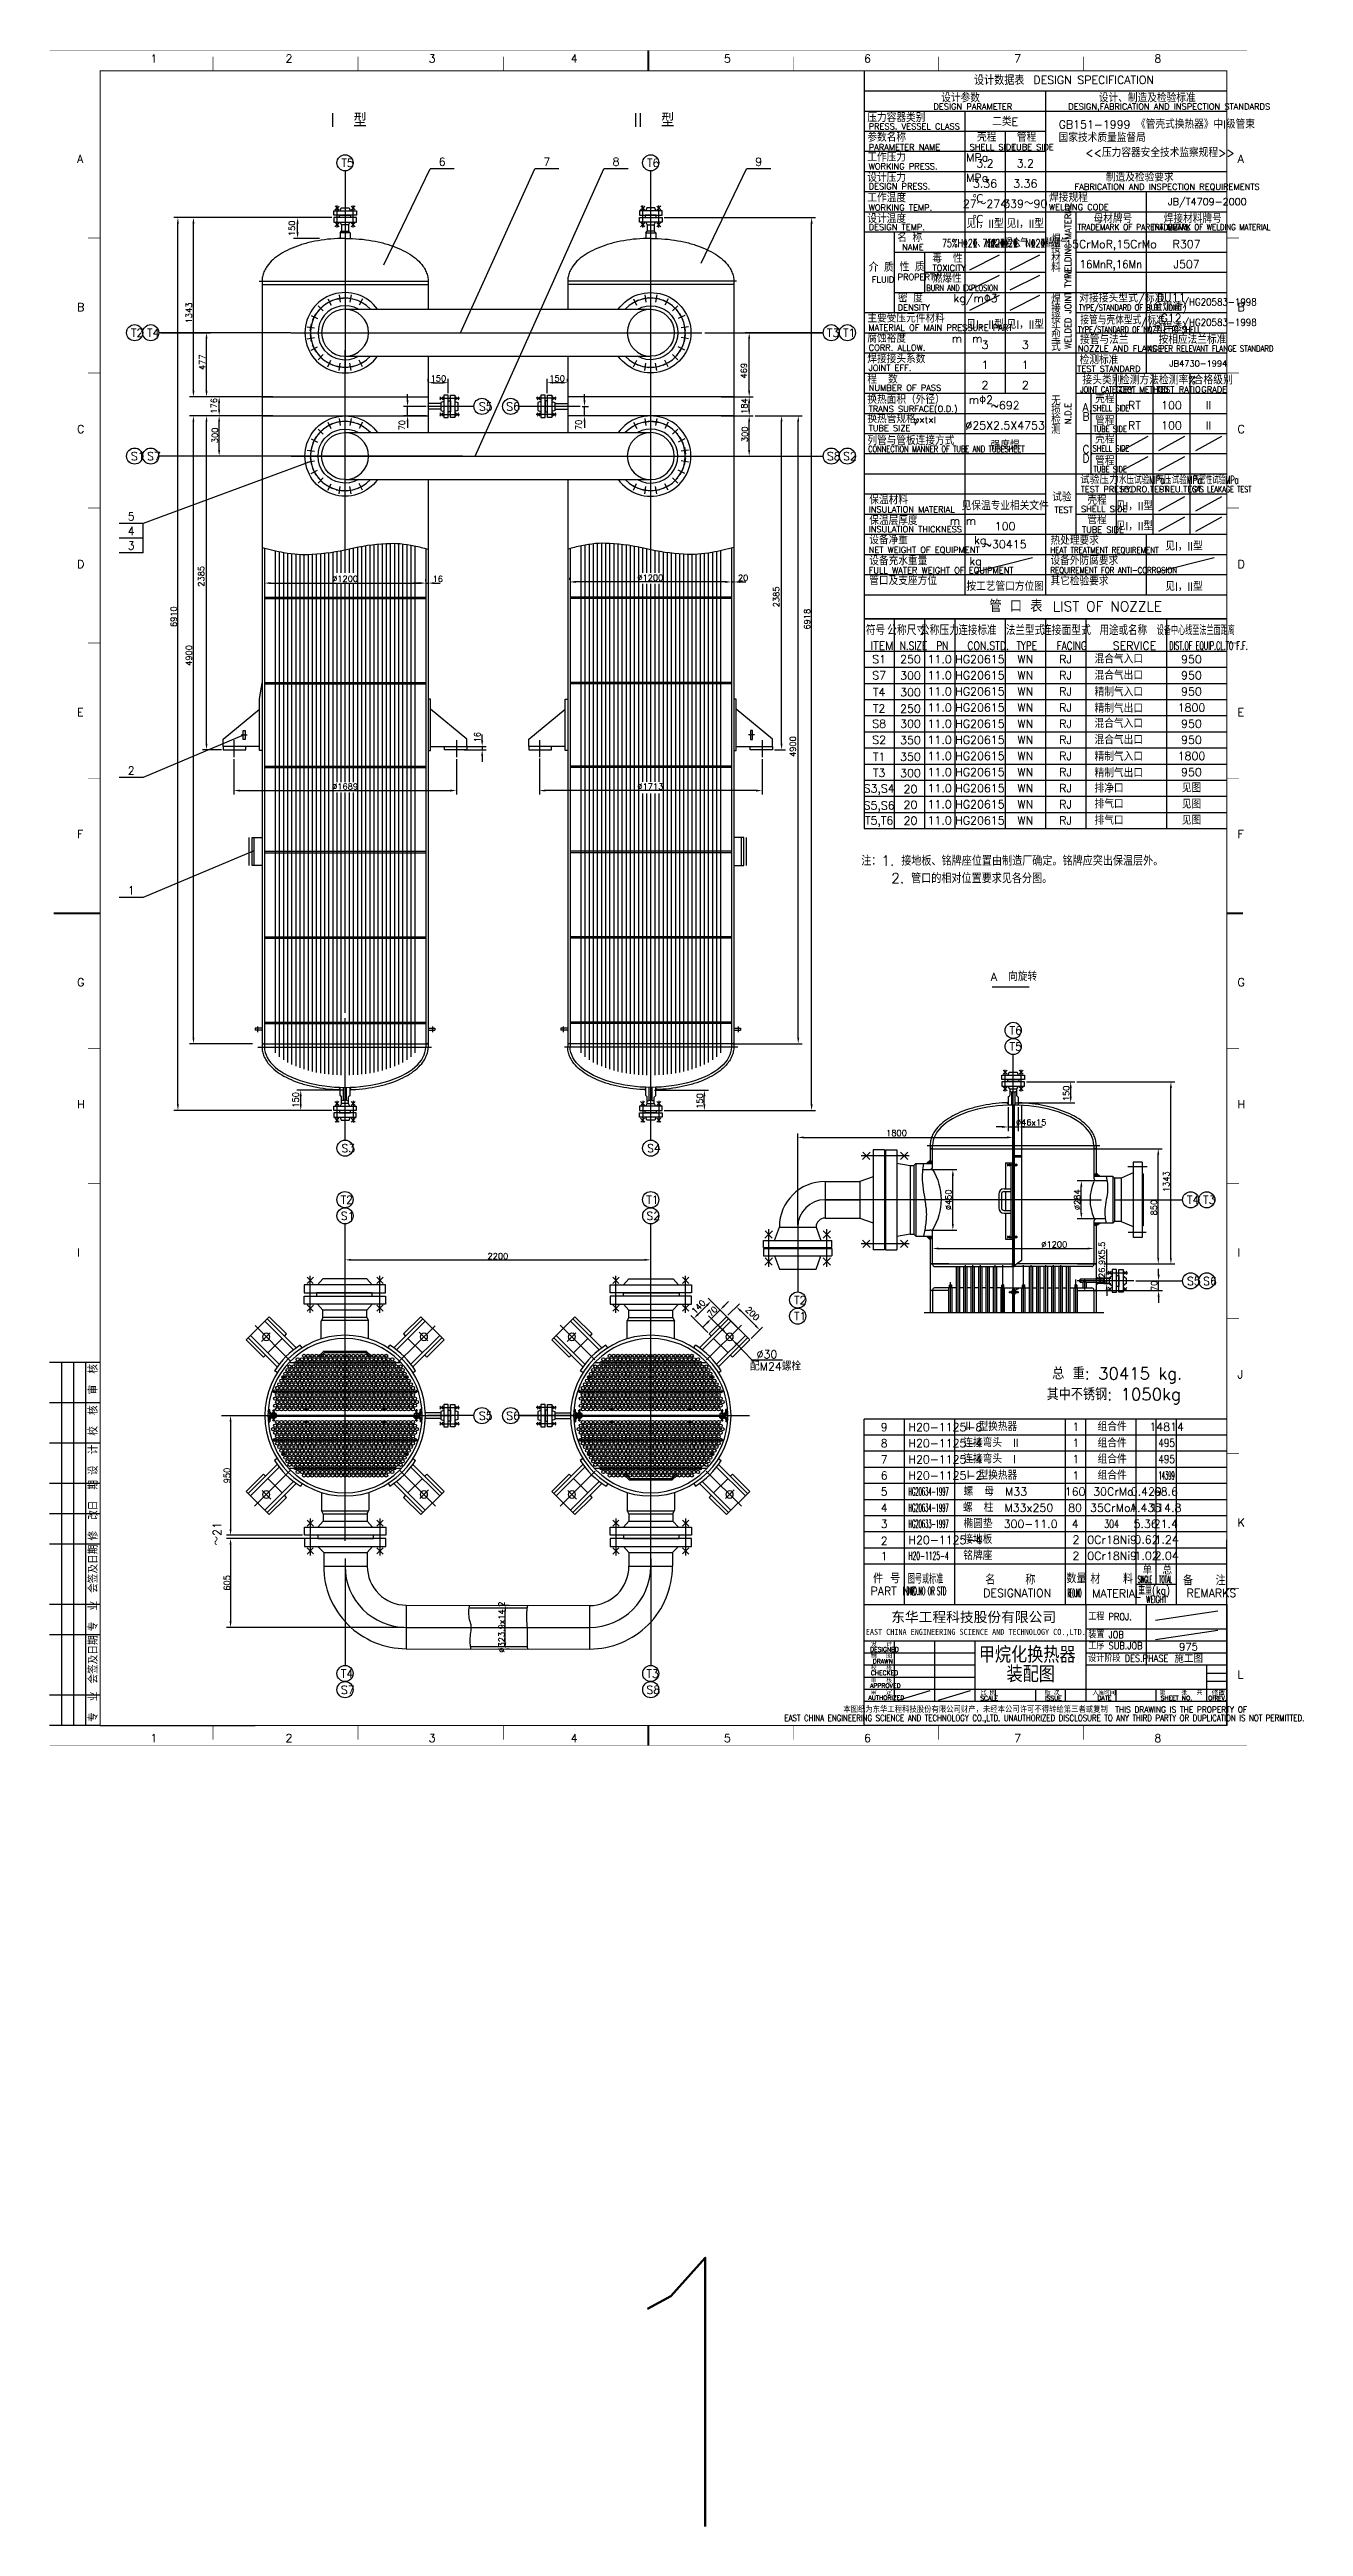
# Model space of a CAD drawing. Extents: x 49444 to 186655, y 41039 to 60167.
# Drawn here: x 63233 to 72563, y 41039 to 59473 of the extents above; entities that cross this region are included whole.
import ezdxf
from ezdxf.enums import TextEntityAlignment as Align

# ---------------------------------------------------------------- set-up
doc = ezdxf.new("R2010")
doc.units = 0
doc.header["$LTSCALE"] = 60
doc.header["$MEASUREMENT"] = 0
doc.header["$PDMODE"] = 3
doc.header["$PDSIZE"] = 0.001
doc.layers.get('0').update_dxf_attribs({"linetype": 'CONTINUOUS'})
doc.layers.get('DEFPOINTS').update_dxf_attribs({"linetype": 'CONTINUOUS'})
doc.styles.add('ST', font='')
doc.styles.get("Standard").update_dxf_attribs({"font": 'txt_l', "bigfont": 'hztxt_l'})
doc.styles.get('ST').set_extended_font_data('SimSun')
doc.dimstyles.new('STANDARD$0', dxfattribs={"dimtxt": 3, "dimasz": 3, "dimexe": 2, "dimexo": 1, "dimgap": 0.5, "dimtad": 1, "dimdec": 0, "dimzin": 0, "dimdsep": 46, "dimtxsty": 'Standard', "dimcen": 1, "dimclrd": 256, "dimclre": 256, "dimclrt": 256, "dimadec": 0, "dimazin": 0, "dimtfac": 1.5, "dimtdec": 3, "dimtix": 1, "dimtmove": 0, "dimatfit": 2, "dimfxl": 0, "dimtolj": 1, "dimarcsym": 0})

msp = doc.modelspace()

# ---------------------------------------------------------------- texts
for s, height, p in [('1', 60, (63983.41849, 59375.230231)), ('2', 60, (64988.41849, 59375.230231)), ('3', 60, (66053.41849, 59375.230231)), ('4', 60, (67110.91849, 59375.230231)), ('5', 60, (68250.91849, 59375.230231)), ('6', 60, (69293.41849, 59375.230231)), ('7', 60, (70410.91849, 59375.230231)), ('8', 60, (71453.41849, 59375.230231)), ('设计数据表', 75, (70111.77494, 59208.693108)), ('DESIGN SPECIFICATION', 60, (70553.704786, 59216.619549)), ('I  型', 100, (65321.752843, 58898.06063)), ('II  型', 100, (67576.514941, 58898.06063)), ('压力容器类别', 60, (69317.909297, 58934.19836)), ('DESIGN PARAMETER', 45, (69809.660013, 59025.999104)), ('设计参数', 60, (69868.110671, 59080.875437)), ('DESIGN,FABRICATION AND INSPECTION STANDARDS ', 45, (70813.20914, 59025.999104)), ('设计、制造及检验标准', 60, (71040.853469, 59080.875437)), ('参数名称', 60, (69317.909297, 58787.759739)), ('PRESS. VESSEL CLASS', 45, (69327.843631, 58877.993763)), ('壳程', 60, (70134.260488, 58789.068597)), ('管程', 60, (70430.467335, 58788.627958)), ('国家技术质量监督局', 60, (70741.517885, 58784.804996)), ('GB151-1999 《管壳式换热器》中I级管束', 60, (70741.517885, 58885.186883)), ('A', 60, (63437.845038, 58628.34993)), ('T5', 60, (65404.017931, 58598.656862)), ('T6', 60, (67678.517931, 58598.656862)), ('工作压力          MPa', 60, (69317.909297, 58639.94702)), ('WORKING PRESS.', 45, (69327.843631, 58580.672659)), ('PARAMETER NAME', 45, (69327.843631, 58723.057449)), ('SHELL SIDE', 45, (70079.409824, 58724.366306)), ('TUBE SIDE', 45, (70393.240348, 58723.925668)), ('       <<压力容器安全技术监察规程>>', 60, (70627.356352, 58674.041854)), ('A', 60, (72072.828582, 58628.34993)), ('设计压力          MPa', 60, (69317.909297, 58488.259831)), ('DESIGN PRESS.', 45, (69327.843631, 58432.131344)), ('FABRICATION AND INSPECTION REQUIREMENTS', 45, (70860.359136, 58428.985496)), ('制造及检验要求', 60, (71093.371682, 58491.405718)), ('工作温度           ℃', 60, (69317.909297, 58336.572668)), ('WORKING TEMP.', 45, (69327.843631, 58274.152446)), ('WELDING CODE', 45, (70668.926413, 58277.298307)), ('焊接规程', 60, (70670.927568, 58339.718529)), ('JB/T4709-2000', 52.5, (71554.264222, 58314.974707)), ('设计温度           ℃', 60, (69317.909297, 58181.739618)), ('DESIGN TEMP.', 45, (69327.843631, 58128.756992)), ('名 称', 60, (69540.529996, 58041.67594)), ('焊', 60, (70685.591701, 58029.122711)), ('母材牌号', 60, (71001.135978, 58181.739618)), ('焊接材料牌号', 60, (71523.618898, 58181.739618)), ('介 质', 60, (69328.690949, 57819.961429)), ('性 质', 60, (69558.415619, 57822.833441)), ('NAME', 45, (69576.335467, 57980.437254)), ('毒  性', 60, (69800.910076, 57886.796941)), ('材', 60, (70685.591701, 57886.859449)), ('接', 60, (70685.591701, 57960.761668)), ('料', 60, (70685.591701, 57817.400696)), ('FLUID', 45, (69352.081962, 57738.665991)), ('PROPERTY', 45, (69543.128468, 57757.431253)), ('TOXICITY', 45, (69802.887081, 57824.584127)), ('燃爆性', 60, (69804.382101, 57738.023039)), ('B', 60, (63437.845038, 57525.84993)), ('密 度     kg/m%%1303', 60, (69546.124003, 57591.67594)), ('DENSITY', 45, (69543.531247, 57530.437254)), ('接', 60, (70685.591701, 57512.688472)), ('焊', 60, (70685.591701, 57582.051043)), ('(全焊透)', 60, (71407.417866, 57528.447226)), ('DU11', 60, (71472.070843, 57597.952445)), ('B', 60, (72072.828582, 57525.84993)), ('T2', 60, (63838.170678, 57334.238688)), ('T4', 60, (63958.170678, 57334.238688)), ('T3', 60, (69017.066865, 57334.238682)), ('T1', 60, (69137.066865, 57334.238682)), ('腐蚀裕度           m', 60, (69317.909297, 57292.136864)), ('主要受压元件材料', 60, (69317.909297, 57441.637401)), ('MATERIAL OF MAIN PRESSURE PART ', 45, (69325.60863, 57380.148417)), (' m', 60, (69905.27411, 57292.136864)), ('接', 60, (70685.591701, 57440.164858)), ('型', 60, (70685.591701, 57302.659221)), ('头', 60, (70685.591701, 57367.641235)), ('接管与法兰', 60, (70900.852567, 57282.707212)), ('(全焊透)', 60, (71407.417866, 57376.863377)), ('按相应法兰标准', 60, (71485.229996, 57282.707212)), ('G12', 60, (71500.220769, 57445.043957)), ('焊接接头系数 ', 60, (69317.909297, 57138.767901)), ('CORR. ALLOW.', 45, (69327.843631, 57231.153918)), ('式', 60, (70685.591701, 57230.135598)), ('NOZZLE AND FLANGE', 45, (70883.348889, 57224.626046)), ('检测标准', 60, (70897.430786, 57131.725046)), ('JB4730-1994', 45, (71566.177573, 57113.219731)), ('程  数', 60, (69317.909297, 56987.785735)), ('JOINT EFF. ', 45, (69327.843631, 57080.686736)), ('NUMBER OF PASS', 45, (69327.843631, 56932.60635)), ('TEST STANDARD', 45, (70879.66959, 57074.240452)), ('TEST RATIO', 45, (71466.694962, 56920.392995)), ('GRADE', 45, (71802.693011, 56920.392995)), ('S5', 60, (66426.947934, 56786.183036)), ('S6', 60, (66630.897566, 56786.183036)), ('换热面积（外径）    m%%1302', 60, (69317.909297, 56836.803581)), ('TRANS SURFACE(O.D.)', 45, (69327.843631, 56775.820635)), ('损', 60, (70685.591701, 56757.929866)), ('无', 60, (70685.591701, 56827.292437)), ('A,', 60, (70918.389314, 56779.756187)), ('壳程', 60, (71013.122019, 56842.095434)), ('C', 60, (63437.845038, 56618.34993)), ('换热管规格 ', 60, (69317.909297, 56693.226261)), ('列管与管板连接方式', 60, (69317.909297, 56530.743969)), ('TUBE SIZE', 45, (69327.843631, 56632.952083)), ('φ×t×l', 45, (69661.402812, 56693.226261)), ('检', 60, (70685.591701, 56685.406252)), ('测', 60, (70685.591701, 56612.882629)), ('B', 60, (70918.389314, 56712.674148)), ('壳程', 60, (71013.122019, 56542.095434)), ('管程', 60, (71013.122019, 56679.613142)), ('C', 60, (72072.828582, 56618.34993)), ('S1', 60, (63838.173014, 56416.238688)), ('S7', 60, (63958.173014, 56416.238688)), ('S8', 60, (69017.066867, 56416.238688)), ('S2', 60, (69137.066867, 56416.238688)), ('C,', 60, (70918.389314, 56467.437131)), ('D', 60, (70918.389314, 56400.355092)), ('管程', 60, (71013.122019, 56379.613142)), ('试验压力', 60, (70900.903079, 56240.197647)), ('保温材料', 60, (69332.24382, 56089.564597)), ('INSULATION MATERIAL', 45, (69327.843631, 56027.796377)), ('试验', 60, (70693.59467, 56110.372461)), ('TEST', 45, (70710.30607, 56023.673345)), ('TEST PRESS.', 45, (70906.162168, 56178.429427)), ('SHELL SIDE', 45, (70907.452252, 56030.974793)), ('壳程', 60, (70954.922949, 56086.233933)), ('HYDRO.TEST ', 45, (71200.541321, 56177.796377)), ('PNEU.TEST ', 45, (71487.350508, 56177.796377)), ('保温层厚度        m', 60, (69332.24382, 55935.600883)), ('设备净重           kg', 60, (69332.24382, 55791.400777)), ('INSULATION THICKNESS', 45, (69327.843631, 55880.341744)), (' m', 60, (69889.620601, 55935.600883)), ('TUBE SIDE', 45, (70914.896137, 55877.011066)), ('管程', 60, (70954.922949, 55942.033827)), ('D', 60, (63437.845038, 55613.34993)), ('设备充水重量       kg', 60, (69332.24382, 55635.422953)), ('NET WEIGHT OF EQUIPMENT', 45, (69327.843631, 55726.378016)), ('热处理要求', 60, (70680.713728, 55787.801114)), ('设备外防腐要求', 60, (70680.713728, 55637.801114)), ('D', 60, (72072.828582, 55613.34993)), ('管口及支座方位', 60, (69332.24382, 55487.801114)), ('FULL WATER WEIGHT OF EQUIPMENT', 45, (69327.843631, 55574.453068)), ('其它检验要求', 60, (70680.713728, 55485.422953)), ('LIST OF NOZZLE', 75, (70698.372577, 55290.976278)), ('ITEM', 60, (69340.872577, 55005.976278)), ('混合气入口', 60.0000003, (71008.948492, 54905.230226)), ('SERVICE', 60, (71143.863445, 55005.976278)), ('混合气出口', 60.0000003, (71008.948492, 54783.29435)), ('E', 60, (63437.845038, 54510.84993)), ('精制气入口', 60.0000003, (71008.948492, 54659.282934)), ('精制气出口', 60.0000003, (71008.948492, 54537.347058)), ('E', 60, (72072.828582, 54510.84993)), ('混合气入口', 60.0000003, (71008.948492, 54425.230224)), ('精制气入口', 60.0000003, (71008.948492, 54179.282932)), ('混合气出口', 60.0000003, (71008.948492, 54303.294347)), ('精制气出口', 60.0000003, (71008.948492, 54057.347055)), ('排净口', 60.0000003, (71008.948492, 53943.375744)), ('排气口', 60.0000003, (71008.948492, 53825.7947)), ('F', 60, (63437.845038, 53603.34993)), ('排气口', 60.0000003, (71008.948492, 53704.260501)), ('F', 60, (72072.828582, 53603.34993)), ('注：1. 接地板、铭牌座位置由制造厂确定。铭牌应突出保温层外。', 75, (69272.350862, 53398.756363)), ('    2. 管口的相对位置要求见各分图。', 75, (69272.350862, 53268.32966)), ('G', 60, (63437.845038, 52500.84993)), ('A  向旋转', 60, (70237.177945, 52542.076634)), ('G', 60, (72072.828582, 52500.84993)), ('T6', 60, (70375.775757, 52142.051567)), ('T5', 60, (70375.775757, 52022.051567)), ('H', 60, (63437.845038, 51593.34993)), ('H', 60, (72072.828582, 51593.34993)), ('S3', 60, (65404.017931, 51265.504735)), ('S4', 60, (67678.517931, 51265.504735)), ('T2', 60, (65398.467672, 50882.166996)), ('T1', 60, (67673.285321, 50882.134448)), ('T4', 60, (71696.342324, 50881.335207)), ('T3', 60, (71816.342324, 50881.335207)), ('S1', 60, (65399.003851, 50762.168194)), ('S2', 60, (67673.8215, 50762.135645)), ('I', 60, (63437.845038, 50490.84993)), ('I', 60, (72072.828582, 50490.84993)), ('S5', 60, (71696.342324, 50277.638727)), ('S6', 60, (71816.342324, 50277.638727)), ('T2', 60, (68772.223918, 50135.23176)), ('T1', 60, (68772.223918, 50015.23176)), ('配M24螺栓', 60, (68445.082292, 49642.086027)), ('总 重: 30415 kg.', 90, (70693.699229, 49574.573819)), ('J', 60, (72072.828582, 49583.34993)), ('其中不锈钢: 1050kg', 90, (70652.410208, 49419.881471)), ('S5', 60, (66426.947934, 49274.740915)), ('S6', 60, (66630.897566, 49274.740915)), ('H20-1125-8', 60, (69623.418487, 49190.230231)), ('Ⅱ 型换热器', 60, (70032.20246, 49192.921105)), ('H20-1125-4', 60, (69623.418492, 49070.230231)), ('连接弯头  II', 60, (70032.202465, 49072.461708)), ('H20-1125-2', 60, (69623.418485, 48830.230232)), ('H20-1125-4', 60, (69623.418489, 48950.230231)), ('连接弯头  I', 60, (70032.202462, 48952.461708)), ('Ⅰ 型换热器', 60, (70032.202458, 48830.230232)), ('螺  母  M33', 60, (70033.925837, 48710.230231)), ('螺  柱  M33x250', 60, (70029.918522, 48590.230231)), ('椭圆垫  300-11.0', 60, (70033.925837, 48470.230231)), ('K', 60, (72072.828582, 48480.84993)), ('H20-1125-4', 60, (69623.418487, 48350.230231)), ('接地板', 60, (70032.20246, 48352.921105)), ('铭牌座', 60, (70032.20246, 48232.921104)), ('件 号^J', 75, (69360.918488, 48057.730232)), ('名    称^J', 75, (70194.918488, 48048.730232)), ('数量^J', 75, (70799.418488, 48057.730232)), ('材   料^J', 75, (70977.918488, 48054.730232)), ('单^J', 60, (71364.918488, 48125.230232)), ('总^J', 60, (71513.418488, 48123.730232)), ('备   注^J', 75, (71666.418488, 48042.730232)), ('PART NO.', 60, (69341.418488, 47970.730232)), ('DESIGNATION^J', 60, (70179.918488, 47955.730232)), ('MATERIAL^J', 60, (70991.418488, 47952.730232)), ('REMARKS^J', 60, (71693.418488, 47955.730232)), ('DESIGNED^J', 33, (69338.417423, 47548.932737)), ('T4', 60, (65400.182384, 47355.355568)), ('T3', 60, (67673.8215, 47355.355568)), ('CHECKED^J', 33, (69344.043513, 47374.79955)), ('DRAWN^J', 33, (69357.77829, 47461.005231)), ('L', 60, (72072.828582, 47348.34993)), ('S7', 60, (65400.182384, 47235.355568)), ('S8', 60, (67673.8215, 47235.355568)), ('AUTHORIZED', 33, (69325.209881, 47189.921498)), ('APPROVED^J', 33, (69337.809698, 47279.921498)), ('SCALE', 33, (70157.793269, 47186.424803)), ('ISSUE', 33, (70639.447195, 47186.424803)), ('DATE', 33, (71030.163053, 47187.730224)), ('SHEET NO.    OF^J', 33, (71500.11416, 47187.730224)), ('修改', 37.5, (71879.877175, 47221.209681)), ('1', 60, (63983.41849, 46875.84993)), ('2', 60, (64988.41849, 46875.84993)), ('3', 60, (66053.41849, 46875.84993)), ('4', 60, (67110.91849, 46875.84993)), ('5', 60, (68250.91849, 46875.84993)), ('6', 60, (69293.41849, 46875.84993)), ('7', 60, (70410.91849, 46875.84993)), ('8', 60, (71453.41849, 46875.84993)), ('1', 2000, (67168.875914, 41038.660909))]:
    msp.add_text(s, height=height).set_placement(p)
for s, height, p in [(' 二类E', 59.994, (70323.154893, 58905.269683)), ('6', 60, (66154.350374, 58607.753231)), ('7', 60, (66933.208812, 58607.753231)), ('8', 60, (67447.652259, 58607.753231)), ('9', 60, (68509.692845, 58607.753231)), ('3.2', 60, (70193.418494, 58595.230231)), ('3.2', 60, (70493.418494, 58595.230231)), ('3.36', 60, (70193.418494, 58445.230231)), ('3.36', 60, (70493.418494, 58445.230231)), ('27～274', 60, (70193.418494, 58295.230231)), ('339～90', 60, (70493.418494, 58295.230231)), ('见I，II型', 60, (70193.418494, 58145.230231)), ('见I，II型', 60, (70493.418494, 58145.230231)), ('15CrMoR,15CrMo', 60, (71130.91849, 57995.230231)), ('R307', 60, (71693.41849, 57995.230231)), ('J507', 60, (71693.41849, 57845.230231)), ('见I，II型', 60, (70193.418494, 57395.230231)), ('见I，II型', 60, (70493.418494, 57395.230231)), ('3', 60, (70193.418494, 57245.230231)), ('1', 60, (70193.418494, 57095.230231)), ('3', 60, (70493.418494, 57245.230231)), ('1', 60, (70493.418494, 57095.230231)), ('2', 60, (70193.418494, 56945.230231)), ('2', 60, (70493.418494, 56945.230231)), ('~692', 60, (70343.418494, 56795.230231)), ('RT', 60, (71305.885873, 56795.230231)), ('100', 60, (71580.874202, 56795.230231)), ('II', 60, (71855.906819, 56795.230231)), ('%%C25X2.5X4753', 60, (70343.418494, 56645.230231)), ('RT', 60, (71305.885873, 56645.230231)), ('100', 60, (71580.874202, 56645.230231)), ('II', 60, (71855.906819, 56645.230231)), ('强度焊', 60, (70343.418494, 56495.230231)), ('见保温专业相关文件', 60, (70343.418494, 56045.230231)), ('见I，II型', 60, (71305.885873, 56045.230231)), ('5', 60, (63839.708372, 55968.254161)), ('4', 60, (63839.708372, 55859.340122)), ('100', 60, (70343.418494, 55895.230231)), ('见I，II型', 60, (71305.885873, 55895.230231)), ('3', 60, (63839.708372, 55750.535566)), ('~30415', 60, (70343.418494, 55760.596825)), ('见I，II型', 60, (71674.43064, 55745.230231)), ('按工艺管口方位图', 60, (70343.418494, 55445.230231)), ('见I，II型', 60, (71674.43064, 55445.230231)), ('管 口 表^J', 90, (70454.601663, 55286.52337)), ('连接标准^J', 67.5, (70160.529747, 55115.230227)), ('法兰型式', 67.5, (70490.654237, 55115.230223)), ('用途或名称^J', 67.5, (71245.769147, 55115.230227)), ('S1', 60.0000003, (69405.918498, 54905.230226)), ('250', 60.0000003, (69639.097465, 54905.230226)), ('S7', 60.0000003, (69405.918498, 54785.230226)), ('300', 60.0000003, (69639.097465, 54783.29435)), ('T4', 60.0000003, (69405.918498, 54659.282934)), ('T2', 60.0000003, (69405.918498, 54539.282934)), ('300', 60.0000003, (69639.097465, 54659.282934)), ('250', 60.0000003, (69639.097465, 54537.347058)), ('S8', 60.0000003, (69405.918498, 54425.230224)), ('300', 60.0000003, (69639.097465, 54425.230224)), ('S2', 60.0000003, (69405.918498, 54305.230223)), ('T1', 60.0000003, (69405.918498, 54179.282932)), ('350', 60.0000003, (69639.097465, 54303.294347)), ('350', 60.0000003, (69639.097465, 54179.282932)), ('2', 60, (63839.708372, 54076.608741)), ('T3', 60.0000003, (69405.918498, 54059.282931)), ('300', 60.0000003, (69639.097465, 54057.347055)), ('S3,S4', 60.0000003, (69405.918498, 53943.375744)), ('S5,S6', 60.0000003, (69405.918498, 53817.085005)), ('20', 60.0000003, (69639.097465, 53939.503992)), ('20', 60.0000003, (69639.097465, 53821.922948)), ('T5,T6', 60.0000003, (69405.918498, 53705.230215)), ('20', 60.0000003, (69639.097465, 53703.77745)), (' 1 ', 60, (63839.708372, 53185.196764)), ('9', 60, (69443.418489, 49190.230231)), ('1', 60, (70870.23033, 49192.921105)), ('组合件', 60, (71139.626239, 49192.024673)), ('14814', 60, (71545.23033, 49192.921105)), ('8', 60, (69443.418487, 49070.230231)), ('1', 60, (70870.230335, 49072.461708)), ('组合件', 60, (71139.626236, 49070.230232)), ('7', 60, (69443.418487, 48950.230231)), ('6', 60, (69443.418487, 48830.230231)), ('1', 60, (70870.230328, 48830.230232)), ('1', 60, (70870.230333, 48952.461708)), ('组合件', 60, (71139.626236, 48950.230232)), ('组合件', 60, (71139.626236, 48830.230232)), ('5', 60, (69443.418487, 48710.230231)), ('160', 60, (70864.125081, 48710.230231)), ('30CrMo', 60, (71149.125081, 48710.230231)), ('68.6', 60, (71539.125081, 48710.230231)), ('4', 60, (69443.418487, 48590.230231)), ('3', 60, (69443.418487, 48470.230231)), ('80', 60, (70864.125081, 48590.230231)), ('4', 60, (70864.125081, 48470.230231)), ('35CrMoA', 60, (71149.125081, 48590.230231)), ('1.435', 60, (71389.125081, 48590.230231)), ('5.36', 60, (71389.125081, 48470.230231)), ('114.8', 60, (71539.125081, 48590.230231)), ('21.4', 60, (71539.125081, 48470.230231)), ('2', 60, (69443.418487, 48343.860004)), ('2', 60, (70870.23033, 48352.921105)), ('0Cr18Ni9', 60, (71139.626239, 48352.024673)), ('0.62', 60, (71395.292493, 48352.921105)), ('1.24', 60, (71545.23033, 48352.921105)), ('1', 60, (69443.418487, 48230.230231)), ('2', 60, (70870.23033, 48232.921104)), ('0Cr18Ni9', 60, (71139.626239, 48232.024673)), ('1.02', 60, (71395.771271, 48232.921104)), ('2.04', 60, (71545.23033, 48232.921104)), ('甲烷化换热器 ', 120, (70548.531366, 47466.158883)), ('装配图', 120, (70533.852483, 47321.903062))]:
    msp.add_text(s, height=height).set_placement(p, align=Align.CENTER)
for s, height, p in [('WELDING MATERIAL', 45, (70833.747425, 57775.497404)), ('WELDED JOINT TYPE', 45, (70833.747425, 57243.923373)), ('N.D.E', 45, (70833.747425, 56684.415335)), ('审  核', 60, (63589.878881, 49463.695332)), ('校  核', 60, (63589.878881, 49156.195332)), ('设  计', 60, (63589.878881, 48863.695332)), ('日  期', 60, (63589.878881, 48601.195332)), ('修  改', 60, (63589.878881, 48376.195332)), ('～21', 60, (64508.92737, 48338.584502)), ('会签及日期', 60, (63589.878881, 47986.195332)), ('专  业', 60, (63589.878881, 47701.195332)), ('会签及日期', 60, (63589.878881, 47311.195332)), ('专  业', 60, (63589.878881, 47026.195332))]:
    msp.add_text(s, height=height, rotation=90).set_placement(p)
for s, height, width, p in [('75%H%%1322%%133、N%%1322%%133混合气', 60, 0.7, (70193.418494, 58001.827137)), ('75%H%%1322%%133、N%%1322%%133精制气', 60, 0.7, (70493.418494, 58001.827137)), ('符号^J', 67.5, 0.85, (69398.41849, 55115.230227)), ('公称尺寸^J', 67.5, 0.8, (69628.969165, 55115.230227)), ('公称压力', 67.5, 0.8, (69853.969165, 55115.230223)), ('连接面型式', 67.5, 0.8, (70799.554522, 55115.230223)), ('设备中心线至法兰面距离', 67.5, 0.58, (71762.330561, 55115.230227)), ('495', 60, 0.8, (71545.230335, 49072.461708)), ('495', 60, 0.8, (71545.230333, 48952.461708)), ('EAST CHINA ENGINEERING SCIENCE AND TECHNOLOGY CO.,LTD. UNAUTHORIZED DISCLOSURE TO ANY THIRD PARTY OR DUPLICATION IS NOT PERMITTED.', 45, 0.85, (70635.3633, 47032.869466)), ('本图纸为东华工程科技股份有限公司财产，未经本公司许可不得转给第三者或复制  THIS DRAWING IS THE PROPERTY OF', 45, 0.9, (70641.655956, 47095.921419))]:
    msp.add_text(s, height=height, dxfattribs=dict(width=width)).set_placement(p, align=Align.CENTER)
for s, height, width, p in [(' TRADEMARK OF PARENT METAL ', 45, 0.9, (70855.264899, 58128.756992)), (' TRADEMARK OF WELDING MATERIAL', 45, 0.85, (71405.377092, 58128.756992)), ('BURN AND EXPLOSION', 45, 0.675, (69757.479986, 57675.810225)), ('TYPE/STANDARD OF BUTT JOINT', 45, 0.8, (70892.20093, 57530.148417)), ('对接接头型式/标准', 60, 0.9, (70894.230181, 57591.637401)), ('/HG20583-1998', 52.5, 0.9, (71666.640843, 57567.106196)), ('TYPE/STANDARD OF NOZZLE TO SHELL', 45, 0.7, (70884.675149, 57366.499613)), ('接管与壳体型式/标准', 60, 0.8, (70902.957989, 57427.482559)), ('/HG20583-1998', 52.5, 0.9, (71666.640843, 57417.106196)), ('AS PER RELEVANT FLANGE STANDARD', 45, 0.825, (71408.912721, 57224.626046)), ('JOINT CATEGORY', 45, 0.75, (70903.092056, 56920.392995)), ('接头类别', 60, 0.9, (70918.452959, 56981.375942)), ('TEST METHOD', 45, 0.9, (71191.270574, 56920.392995)), ('检测方法', 60, 0.9, (71196.719514, 56981.375942)), ('检测率%', 60, 0.9, (71487.774973, 56981.375942)), ('合格级别', 60, 0.9, (71745.583992, 56981.375942)), ('SHELL SIDE', 45, 0.75, (70994.468802, 56781.821257)), ('TUBE SIDE', 45, 0.75, (71000.934665, 56626.346043)), ('CONNECTION MANNER OF TUBE AND TUBESHEET', 45, 0.8, (69324.643965, 56477.476869)), ('SHELL SIDE', 45, 0.75, (70994.468802, 56481.821257)), ('TUBE SIDE', 45, 0.75, (71000.934665, 56326.346043)), ('水压试验MPa', 60, 0.7, (71189.683728, 56239.564597)), ('气压试验MPa', 60, 0.7, (71467.994185, 56239.564597)), ('气密性试验MPa', 60, 0.6, (71738.794423, 56239.564597)), ('GAS LEAKAGE TEST ', 45, 0.7, (71733.936989, 56177.796377)), ('HEAT TREATMENT REQUIREMENT', 45, 0.85, (70680.160768, 55725.063149)), ('REQUIREMENT FOR ANTI-CORROSION', 45, 0.85, (70680.160768, 55575.063149)), ('N.SIZE', 60, 0.8, (69560.030387, 55005.976278)), ('PN', 60, 0.8, (69831.997879, 55005.976273)), ('CON.STD.', 60, 0.85, (70061.855114, 55005.976278)), ('TYPE', 60, 0.8, (70427.908553, 55005.976273)), ('FACING', 60, 0.8, (70727.908553, 55005.976273)), ('DIST.OF EQUIP.CL.TO F.F.', 60, 0.58, (71565.405199, 55005.976278)), ('工程 PROJ.', 52.5, 0.85, (70961.941445, 47783.380482)), ('设   计^J', 37.5, 0.85, (69344.302639, 47585.849772)), ('装置 JOB', 52.5, 0.85, (70961.941445, 47648.678427)), ('工序 SUB.JOB', 52.5, 0.85, (70961.941445, 47566.536809)), ('校   核^J', 37.5, 0.85, (69344.321748, 47409.854945)), ('制   图^J', 37.5, 0.85, (69344.321748, 47499.819442)), ('设计阶段 DES.PHASE', 52.5, 0.85, (70961.024254, 47474.257269)), ('审   核^J', 37.5, 0.85, (69344.321748, 47316.054129)), ('审   定', 37.5, 0.85, (69344.321748, 47226.054129)), (' 比 例', 37.5, 0.85, (70138.909877, 47224.815651)), ('版 次', 37.5, 0.85, (70639.150675, 47224.815651)), ('入库时间', 37.5, 0.85, (70993.888049, 47224.815651)), ('第     张   共     张^J', 37.5, 0.85, (71492.163823, 47226.003861)), ('REV.', 33, 0.85, (71902.874497, 47186.133298))]:
    msp.add_text(s, height=height, dxfattribs=dict(width=width)).set_placement(p)
for s, height, width, p, p2 in [('16MnR,16Mn', 60, 1.589744, (70898.41849, 57845.230231), (71363.41849, 57845.230231)), ('14399', 60, 0.833333, (71485.230328, 48830.230232), (71605.230328, 48830.230232)), ('HG20634-1997', 60, 0.843882, (69623.418491, 48710.230231), (69923.418491, 48710.230231)), ('HG20634-1997', 60, 0.843882, (69623.418491, 48590.230231), (69923.418491, 48590.230231)), ('HG20633-1997', 60, 0.843882, (69623.418491, 48470.230231), (69923.418491, 48470.230231)), ('304', 60, 1.294291, (71079.916769, 48470.230231), (71190.578656, 48470.230231)), ('图号或标准^J', 75, 0.798981, (69618.918488, 48054.730232), (69912.918488, 48054.730232)), ('H20-1125-4', 60, 1.015228, (69623.418487, 48232.921104), (69923.418487, 48232.921104)), ('SINGLE^J', 52.5, 0.800977, (71330.418488, 48060.730232), (71453.418488, 48060.730232)), ('TOTAL^J', 52.5, 0.904762, (71489.418488, 48062.230232), (71603.418488, 48062.230232)), ('DWG.NO OR STD^J', 60, 0.813953, (69608.418488, 47970.730232), (69923.418488, 47970.730232)), ('REO.NO^J', 60, 0.658541, (70808.418488, 47955.730232), (70924.980212, 47955.730232)), ('重量(kg)^J', 60, 1.174935, (71333.418488, 47975.230232), (71603.418488, 47975.230232)), ('WEIGHT', 52.5, 0.996337, (71392.363727, 47911.674103), (71545.363727, 47911.674103))]:
    msp.add_text(s, height=height, dxfattribs=dict(width=width)).set_placement(p, p2, align=Align.FIT)
for s, p in [('11.0', (69855.91849, 54935.230223)), ('HG20615', (70155.91849, 54935.230223)), ('WN', (70493.41849, 54935.230223)), ('RJ', (70793.41849, 54935.230223)), ('950', (71730.025595, 54935.230231)), ('11.0', (69855.91849, 54815.230223)), ('HG20615', (70155.91849, 54815.230223)), ('WN', (70493.41849, 54815.230223)), ('RJ', (70793.41849, 54815.230223)), ('950', (71730.025595, 54815.230231)), ('11.0', (69855.91849, 54695.230223)), ('11.0', (69855.91849, 54575.230223)), ('HG20615', (70155.91849, 54695.230223)), ('HG20615', (70155.91849, 54575.230223)), ('WN', (70493.41849, 54695.230223)), ('WN', (70493.41849, 54575.230223)), ('RJ', (70793.41849, 54695.230223)), ('RJ', (70793.41849, 54575.230223)), ('1800', (71730.025595, 54575.230231)), ('950', (71730.025595, 54695.230231)), ('11.0', (69855.91849, 54455.230227)), ('HG20615', (70155.91849, 54455.230227)), ('WN', (70493.41849, 54455.230223)), ('RJ', (70793.41849, 54455.230223)), ('950', (71730.025595, 54455.230231)), ('11.0', (69855.91849, 54335.230223)), ('11.0', (69855.91849, 54215.230223)), ('HG20615', (70155.91849, 54335.230223)), ('HG20615', (70155.91849, 54215.230223)), ('WN', (70493.41849, 54335.230223)), ('WN', (70493.41849, 54215.230223)), ('RJ', (70793.41849, 54335.230223)), ('RJ', (70793.41849, 54215.230223)), ('1800', (71730.025595, 54215.230231)), ('950', (71730.025595, 54335.230231)), ('11.0', (69855.91849, 54095.230223)), ('HG20615', (70155.91849, 54095.230223)), ('WN', (70493.41849, 54095.230223)), ('RJ', (70793.41849, 54095.230223)), ('950', (71730.025595, 54095.230231)), ('11.0', (69855.91849, 53975.230223)), ('11.0', (69855.91849, 53855.230227)), ('HG20615', (70155.91849, 53975.230223)), ('HG20615', (70155.91849, 53855.230227)), ('WN', (70493.41849, 53975.230223)), ('WN', (70493.41849, 53855.230227)), ('RJ', (70793.41849, 53975.230223)), ('RJ', (70793.41849, 53855.230227)), ('见图', (71730.025595, 53975.230231)), ('见图', (71730.025595, 53855.230223)), ('11.0', (69855.91849, 53735.230227)), ('HG20615', (70155.91849, 53735.230227)), ('WN', (70493.41849, 53735.230227)), ('RJ', (70793.41849, 53735.230227)), ('见图', (71730.025595, 53735.230218)), ('0.429', (71393.41849, 48740.230232))]:
    msp.add_text(s, height=60).set_placement(p, align=Align.MIDDLE_CENTER)
at = {"style": 'ST'}
msp.add_text('东华工程科技股份有限公司', height=75, dxfattribs=at).set_placement((70108.995102, 47769.318893), align=Align.CENTER)
at = {"style": 'ST', "width": 0.9}
msp.add_text('EAST CHINA ENGINEERING SCIENCE AND TECHNOLOGY CO.,LTD.', height=45, dxfattribs=at).set_placement((70125.150704, 47673.893281), align=Align.CENTER)
for s, p in [('975', (71637.670057, 47585.230232)), ('施工图', (71603.268848, 47495.230232))]:
    msp.add_text(s, height=54.4251969).set_placement(p, align=Align.MIDDLE_LEFT)
at = {"insert": (68570.818629, 49762.106123), "char_height": 60, "attachment_point": 5}
msp.add_mtext('∅30', dxfattribs=at)

# ---------------------------------------------------------------- blocks, each defined once
blk = doc.blocks.new('*D570')
at = {"lineweight": -2}
for p, q in [((68261, 55510), (68216, 55510)), ((68306, 55510), (68324, 55510)), ((68306, 55495), (68306, 55480)), ((68324, 55495), (68324, 55480)), ((68369, 55510), (68414, 55510))]:
    blk.add_line(p, q, dxfattribs=at)
for points in [[(68261, 55518), (68261, 55503), (68306, 55510)], [(68369, 55518), (68369, 55503), (68324, 55510)]]:
    blk.add_solid(points)
at = {"layer": 'DEFPOINTS', "color": 0}
for p in [(68306, 55510), (68324, 55510), (68324, 55510)]:
    blk.add_point(p, dxfattribs=at)
at = {"insert": (68394, 55541), "char_height": 45, "attachment_point": 5}
blk.add_mtext('\\A1;20', dxfattribs=at)
blk = doc.blocks.new('*D571')
at = {"lineweight": -2}
for p, q in [((65987, 55502), (65942, 55502)), ((66032, 55502), (66050, 55502)), ((66032, 55487), (66032, 55472)), ((66050, 55487), (66050, 55472)), ((66095, 55502), (66140, 55502))]:
    blk.add_line(p, q, dxfattribs=at)
for points in [[(65987, 55509), (65987, 55494), (66032, 55502)], [(66095, 55509), (66095, 55494), (66050, 55502)]]:
    blk.add_solid(points)
at = {"layer": 'DEFPOINTS', "color": 0}
for p in [(66032, 55502), (66050, 55502), (66050, 55502)]:
    blk.add_point(p, dxfattribs=at)
at = {"insert": (66122, 55533), "char_height": 45, "attachment_point": 5}
blk.add_mtext('\\A1;16', dxfattribs=at)
blk = doc.blocks.new('*D572')
at = {"lineweight": -2}
for p, q in [((68627, 56747), (68710, 56747)), ((68680, 54307), (68680, 56702)), ((68627, 54262), (68710, 54262))]:
    blk.add_line(p, q, dxfattribs=at)
for points in [[(68672, 56702), (68687, 56702), (68680, 56747)], [(68672, 54307), (68687, 54307), (68680, 54262)]]:
    blk.add_solid(points)
at = {"layer": 'DEFPOINTS', "color": 0}
for p in [(68612, 56747), (68680, 56747), (68612, 54262)]:
    blk.add_point(p, dxfattribs=at)
at = {"insert": (68640, 55399), "char_height": 45, "attachment_point": 5, "rotation": 90}
blk.add_mtext('\\A1;2385', dxfattribs=at)
blk = doc.blocks.new('*D573')
at = {"lineweight": -2}
for p, q in [((68484, 56747), (68834, 56747)), ((68804, 52119), (68804, 56702)), ((68321, 52074), (68834, 52074))]:
    blk.add_line(p, q, dxfattribs=at)
for points in [[(68796, 56702), (68811, 56702), (68804, 56747)], [(68796, 52119), (68811, 52119), (68804, 52074)]]:
    blk.add_solid(points)
at = {"layer": 'DEFPOINTS', "color": 0}
for p in [(68469, 56747), (68804, 56747), (68306, 52074)]:
    blk.add_point(p, dxfattribs=at)
at = {"insert": (68764, 54285), "char_height": 45, "attachment_point": 5, "rotation": 90}
blk.add_mtext('\\A1;4900', dxfattribs=at)
blk = doc.blocks.new('*D574')
at = {"lineweight": -2}
for p, q in [((67733, 51727), (68135, 51727)), ((68105, 51622), (68105, 51682)), ((67952, 51577), (68135, 51577))]:
    blk.add_line(p, q, dxfattribs=at)
for points in [[(68098, 51682), (68113, 51682), (68105, 51727)], [(68098, 51622), (68113, 51622), (68105, 51577)]]:
    blk.add_solid(points)
at = {"layer": 'DEFPOINTS', "color": 0}
for p in [(67718, 51727), (68105, 51727), (67937, 51577)]:
    blk.add_point(p, dxfattribs=at)
at = {"insert": (68071, 51647), "char_height": 45, "attachment_point": 5, "rotation": 90}
blk.add_mtext('\\A1;150', dxfattribs=at)
blk = doc.blocks.new('*D22')
at = {"lineweight": -2}
for p, q in [((67805, 58222), (68933, 58222)), ((68903, 51622), (68903, 58177)), ((67805, 51577), (68933, 51577))]:
    blk.add_line(p, q, dxfattribs=at)
for points in [[(68896, 58177), (68911, 58177), (68903, 58222)], [(68896, 51622), (68911, 51622), (68903, 51577)]]:
    blk.add_solid(points)
at = {"layer": 'DEFPOINTS', "color": 0}
for p in [(67790, 58222), (68903, 58222), (67790, 51577)]:
    blk.add_point(p, dxfattribs=at)
at = {"insert": (68832, 55233), "char_height": 45, "attachment_point": 5, "rotation": 90}
blk.add_mtext('\\A1;\\P6918', dxfattribs=at)
blk = doc.blocks.new('*D575')
at = {"lineweight": -2}
for p, q in [((68983, 57365), (68409, 57365)), ((68439, 56933), (68439, 57320)), ((68355, 56888), (68469, 56888))]:
    blk.add_line(p, q, dxfattribs=at)
for points in [[(68431, 57320), (68446, 57320), (68439, 57365)], [(68431, 56933), (68446, 56933), (68439, 56888)]]:
    blk.add_solid(points)
at = {"layer": 'DEFPOINTS', "color": 0}
for p in [(68439, 57365), (68998, 57365), (68340, 56888)]:
    blk.add_point(p, dxfattribs=at)
at = {"insert": (68399, 57082), "char_height": 45, "attachment_point": 5, "rotation": 90}
blk.add_mtext('\\A1;469', dxfattribs=at)
blk = doc.blocks.new('*D21')
at = {"lineweight": -2}
for p, q in [((67196, 56817), (67243, 56817)), ((67213, 56862), (67213, 56907)), ((67213, 56747), (67213, 56817)), ((67198, 56747), (67183, 56747)), ((67213, 56702), (67213, 56657))]:
    blk.add_line(p, q, dxfattribs=at)
for points in [[(67206, 56862), (67221, 56862), (67213, 56817)], [(67206, 56702), (67221, 56702), (67213, 56747)]]:
    blk.add_solid(points)
at = {"layer": 'DEFPOINTS', "color": 0}
for p in [(67181, 56817), (67213, 56817), (67213, 56747)]:
    blk.add_point(p, dxfattribs=at)
at = {"insert": (67170, 56679), "char_height": 45, "attachment_point": 5, "rotation": 90}
blk.add_mtext('\\A1;70', dxfattribs=at)
blk = doc.blocks.new('*D576')
at = {"lineweight": -2}
for p, q in [((68355, 56747), (68469, 56747)), ((68439, 56492), (68439, 56702)), ((68300, 56447), (68469, 56447))]:
    blk.add_line(p, q, dxfattribs=at)
for points in [[(68431, 56702), (68446, 56702), (68439, 56747)], [(68431, 56492), (68446, 56492), (68439, 56447)]]:
    blk.add_solid(points)
at = {"layer": 'DEFPOINTS', "color": 0}
for p in [(68340, 56747), (68439, 56747), (68285, 56447)]:
    blk.add_point(p, dxfattribs=at)
at = {"insert": (68406, 56609), "char_height": 45, "attachment_point": 5, "rotation": 90}
blk.add_mtext('\\A1;300', dxfattribs=at)
blk = doc.blocks.new('*D577')
at = {"lineweight": -2}
for p, q in [((68231, 56888), (68469, 56888)), ((68439, 56792), (68439, 56843)), ((68231, 56747), (68469, 56747))]:
    blk.add_line(p, q, dxfattribs=at)
for points in [[(68431, 56843), (68446, 56843), (68439, 56888)], [(68431, 56792), (68446, 56792), (68439, 56747)]]:
    blk.add_solid(points)
at = {"layer": 'DEFPOINTS', "color": 0}
for p in [(68216, 56888), (68439, 56888), (68216, 56747)]:
    blk.add_point(p, dxfattribs=at)
at = {"insert": (68403, 56819), "char_height": 45, "attachment_point": 5, "rotation": 90}
blk.add_mtext('\\A1;184', dxfattribs=at)
blk = doc.blocks.new('*D20')
at = {"lineweight": -2}
for p, q in [((66035, 56817), (65867, 56817)), ((65897, 56862), (65897, 56907)), ((65897, 56747), (65897, 56817)), ((66035, 56747), (65867, 56747)), ((65897, 56702), (65897, 56657))]:
    blk.add_line(p, q, dxfattribs=at)
for points in [[(65889, 56862), (65904, 56862), (65897, 56817)], [(65889, 56702), (65904, 56702), (65897, 56747)]]:
    blk.add_solid(points)
at = {"layer": 'DEFPOINTS', "color": 0}
for p in [(65897, 56817), (66050, 56817), (66050, 56747)]:
    blk.add_point(p, dxfattribs=at)
at = {"insert": (65855, 56677), "char_height": 45, "attachment_point": 5, "rotation": 90}
blk.add_mtext('\\A1;70', dxfattribs=at)
blk = doc.blocks.new('*D578')
at = {"lineweight": -2}
for p, q in [((64893, 56888), (64465, 56888)), ((64495, 56792), (64495, 56843)), ((64893, 56747), (64465, 56747))]:
    blk.add_line(p, q, dxfattribs=at)
for points in [[(64487, 56843), (64502, 56843), (64495, 56888)], [(64487, 56792), (64502, 56792), (64495, 56747)]]:
    blk.add_solid(points)
at = {"layer": 'DEFPOINTS', "color": 0}
for p in [(64495, 56888), (64908, 56888), (64908, 56747)]:
    blk.add_point(p, dxfattribs=at)
at = {"insert": (64456, 56821), "char_height": 45, "attachment_point": 5, "rotation": 90}
blk.add_mtext('\\A1;176', dxfattribs=at)
blk = doc.blocks.new('*D579')
at = {"lineweight": -2}
for p, q in [((67103, 55525), (67103, 55540)), ((68261, 55510), (67148, 55510)), ((68306, 55495), (68306, 55480))]:
    blk.add_line(p, q, dxfattribs=at)
for points in [[(67148, 55518), (67148, 55503), (67103, 55510)], [(68261, 55518), (68261, 55503), (68306, 55510)]]:
    blk.add_solid(points)
at = {"layer": 'DEFPOINTS', "color": 0}
for p in [(67103, 55510), (67103, 55510), (68306, 55510)]:
    blk.add_point(p, dxfattribs=at)
at = {"insert": (67703, 55542), "char_height": 45, "attachment_point": 5}
blk.add_mtext('\\A1;%%c1200', dxfattribs=at)
blk = doc.blocks.new('*D580')
at = {"lineweight": -2}
for p, q in [((64832, 55487), (64832, 55472)), ((64877, 55502), (65987, 55502)), ((66032, 55517), (66032, 55532))]:
    blk.add_line(p, q, dxfattribs=at)
for points in [[(64877, 55509), (64877, 55494), (64832, 55502)], [(65987, 55509), (65987, 55494), (66032, 55502)]]:
    blk.add_solid(points)
at = {"layer": 'DEFPOINTS', "color": 0}
for p in [(64832, 55502), (66032, 55502), (66032, 55502)]:
    blk.add_point(p, dxfattribs=at)
at = {"insert": (65432, 55534), "char_height": 45, "attachment_point": 5}
blk.add_mtext('\\A1;%%c1200', dxfattribs=at)
blk = doc.blocks.new('*D23')
at = {"lineweight": -2}
for p, q in [((65129, 58222), (64158, 58222)), ((64188, 51622), (64188, 58177)), ((65176, 51577), (64158, 51577))]:
    blk.add_line(p, q, dxfattribs=at)
for points in [[(64180, 58177), (64195, 58177), (64188, 58222)], [(64180, 51622), (64195, 51622), (64188, 51577)]]:
    blk.add_solid(points)
at = {"layer": 'DEFPOINTS', "color": 0}
for p in [(64188, 58222), (65144, 58222), (65191, 51577)]:
    blk.add_point(p, dxfattribs=at)
at = {"insert": (64119, 55252), "char_height": 45, "attachment_point": 5, "rotation": 90}
blk.add_mtext('\\A1;\\P6910', dxfattribs=at)
blk = doc.blocks.new('*D581')
at = {"lineweight": -2}
for p, q in [((65333, 58222), (65048, 58222)), ((65078, 58112), (65078, 58177)), ((65241, 58067), (65048, 58067))]:
    blk.add_line(p, q, dxfattribs=at)
for points in [[(65071, 58177), (65086, 58177), (65078, 58222)], [(65071, 58112), (65086, 58112), (65078, 58067)]]:
    blk.add_solid(points)
at = {"layer": 'DEFPOINTS', "color": 0}
for p in [(65078, 58222), (65348, 58222), (65256, 58067)]:
    blk.add_point(p, dxfattribs=at)
at = {"insert": (65036, 58142), "char_height": 45, "attachment_point": 5, "rotation": 90}
blk.add_mtext('\\A1;150', dxfattribs=at)
blk = doc.blocks.new('*D582')
at = {"lineweight": -2}
for p, q in [((64921, 58222), (64273, 58222)), ((64303, 56933), (64303, 58177)), ((64386, 56888), (64273, 56888))]:
    blk.add_line(p, q, dxfattribs=at)
for points in [[(64296, 58177), (64311, 58177), (64303, 58222)], [(64296, 56933), (64311, 56933), (64303, 56888)]]:
    blk.add_solid(points)
at = {"layer": 'DEFPOINTS', "color": 0}
for p in [(64303, 58222), (64936, 58222), (64401, 56888)]:
    blk.add_point(p, dxfattribs=at)
at = {"insert": (64270, 57512), "char_height": 45, "attachment_point": 5, "rotation": 90}
blk.add_mtext('\\A1;1343', dxfattribs=at)
blk = doc.blocks.new('*D583')
at = {"lineweight": -2}
for p, q in [((64431, 56747), (64273, 56747)), ((64303, 52119), (64303, 56702)), ((64744, 52074), (64273, 52074))]:
    blk.add_line(p, q, dxfattribs=at)
for points in [[(64296, 56702), (64311, 56702), (64303, 56747)], [(64296, 52119), (64311, 52119), (64303, 52074)]]:
    blk.add_solid(points)
at = {"layer": 'DEFPOINTS', "color": 0}
for p in [(64303, 56747), (64446, 56747), (64759, 52074)]:
    blk.add_point(p, dxfattribs=at)
at = {"insert": (64270, 54963), "char_height": 45, "attachment_point": 5, "rotation": 90}
blk.add_mtext('\\A1;4900', dxfattribs=at)
blk = doc.blocks.new('*D584')
at = {"lineweight": -2}
for p, q in [((65417, 51728), (65072, 51728)), ((65102, 51622), (65102, 51683)), ((65333, 51577), (65072, 51577))]:
    blk.add_line(p, q, dxfattribs=at)
for points in [[(65094, 51683), (65109, 51683), (65102, 51728)], [(65094, 51622), (65109, 51622), (65102, 51577)]]:
    blk.add_solid(points)
at = {"layer": 'DEFPOINTS', "color": 0}
for p in [(65102, 51728), (65432, 51728), (65348, 51577)]:
    blk.add_point(p, dxfattribs=at)
at = {"insert": (65064, 51656), "char_height": 45, "attachment_point": 5, "rotation": 90}
blk.add_mtext('\\A1;150', dxfattribs=at)
blk = doc.blocks.new('*D585')
at = {"lineweight": -2}
for p, q in [((66318, 54286), (66482, 54286)), ((66319, 54262), (66482, 54262)), ((66452, 54331), (66452, 54376)), ((66452, 54286), (66452, 54262)), ((66452, 54217), (66452, 54172))]:
    blk.add_line(p, q, dxfattribs=at)
for points in [[(66444, 54331), (66459, 54331), (66452, 54286)], [(66444, 54217), (66459, 54217), (66452, 54262)]]:
    blk.add_solid(points)
at = {"layer": 'DEFPOINTS', "color": 0}
for p in [(66303, 54286), (66304, 54262), (66452, 54262)]:
    blk.add_point(p, dxfattribs=at)
at = {"insert": (66416, 54355), "char_height": 45, "attachment_point": 5, "rotation": 90}
blk.add_mtext('\\A1;16', dxfattribs=at)
blk = doc.blocks.new('*D586')
at = {"lineweight": -2}
for p, q in [((64799, 56747), (64371, 56747)), ((64401, 54307), (64401, 56702)), ((64511, 54262), (64371, 54262))]:
    blk.add_line(p, q, dxfattribs=at)
for points in [[(64393, 56702), (64408, 56702), (64401, 56747)], [(64393, 54307), (64408, 54307), (64401, 54262)]]:
    blk.add_solid(points)
at = {"layer": 'DEFPOINTS', "color": 0}
for p in [(64401, 56747), (64814, 56747), (64526, 54262)]:
    blk.add_point(p, dxfattribs=at)
at = {"insert": (64361, 55552), "char_height": 45, "attachment_point": 5, "rotation": 90}
blk.add_mtext('\\A1;2385', dxfattribs=at)
blk = doc.blocks.new('*D587')
at = {"lineweight": -2}
for p, q in [((64061, 57365), (64431, 57365)), ((64401, 56933), (64401, 57320)), ((64799, 56888), (64371, 56888))]:
    blk.add_line(p, q, dxfattribs=at)
for points in [[(64393, 57320), (64408, 57320), (64401, 57365)], [(64393, 56933), (64408, 56933), (64401, 56888)]]:
    blk.add_solid(points)
at = {"layer": 'DEFPOINTS', "color": 0}
for p in [(64046, 57365), (64401, 57365), (64814, 56888)]:
    blk.add_point(p, dxfattribs=at)
at = {"insert": (64368, 57145), "char_height": 45, "attachment_point": 5, "rotation": 90}
blk.add_mtext('\\A1;477', dxfattribs=at)
blk = doc.blocks.new('*D588')
at = {"lineweight": -2}
for p, q in [((64799, 56747), (64465, 56747)), ((64495, 56492), (64495, 56702)), ((64604, 56447), (64465, 56447))]:
    blk.add_line(p, q, dxfattribs=at)
for points in [[(64487, 56702), (64502, 56702), (64495, 56747)], [(64487, 56492), (64502, 56492), (64495, 56447)]]:
    blk.add_solid(points)
at = {"layer": 'DEFPOINTS', "color": 0}
for p in [(64495, 56747), (64814, 56747), (64619, 56447)]:
    blk.add_point(p, dxfattribs=at)
at = {"insert": (64463, 56601), "char_height": 45, "attachment_point": 5, "rotation": 90}
blk.add_mtext('\\A1;300', dxfattribs=at)
blk = doc.blocks.new('*D589')
at = {"lineweight": -2}
for p, q in [((68253, 50123), (68285, 50155)), ((68126, 49996), (68094, 49964)), ((68282, 49903), (68136, 50049)), ((68158, 50028), (68221, 50091)), ((68346, 49967), (68200, 50113))]:
    blk.add_line(p, q, dxfattribs=at)
for points in [[(68120, 50001), (68131, 49991), (68158, 50028)], [(68248, 50128), (68258, 50118), (68221, 50091)]]:
    blk.add_solid(points)
at = {"layer": 'DEFPOINTS', "color": 0}
for p in [(68221, 50091), (68293, 49892), (68357, 49956)]:
    blk.add_point(p, dxfattribs=at)
at = {"insert": (68164, 50081), "char_height": 45, "attachment_point": 5, "rotation": 45}
blk.add_mtext('\\A1;70', dxfattribs=at)
blk = doc.blocks.new('*D590')
at = {"lineweight": -2}
for p, q in [((68260, 50053), (68134, 50179)), ((68131, 49924), (68005, 50050)), ((68058, 50061), (68123, 50126))]:
    blk.add_line(p, q, dxfattribs=at)
for points in [[(68118, 50131), (68129, 50120), (68155, 50157)], [(68053, 50066), (68064, 50055), (68027, 50029)]]:
    blk.add_solid(points)
at = {"layer": 'DEFPOINTS', "color": 0}
for p in [(68155, 50157), (68270, 50042), (68142, 49914)]:
    blk.add_point(p, dxfattribs=at)
at = {"insert": (68061, 50115), "char_height": 45, "attachment_point": 5, "rotation": 45}
blk.add_mtext('\\A1;140', dxfattribs=at)
blk = doc.blocks.new('*D591')
at = {"lineweight": -2}
for p, q in [((68281, 50053), (68366, 50138)), ((68376, 50085), (68485, 49976)), ((68453, 49880), (68538, 49965))]:
    blk.add_line(p, q, dxfattribs=at)
for points in [[(68382, 50090), (68371, 50079), (68344, 50116)], [(68490, 49981), (68480, 49970), (68517, 49944)]]:
    blk.add_solid(points)
at = {"layer": 'DEFPOINTS', "color": 0}
for p in [(68270, 50042), (68443, 49870), (68517, 49944)]:
    blk.add_point(p, dxfattribs=at)
at = {"insert": (68464, 50065), "char_height": 45, "attachment_point": 5, "rotation": 315}
blk.add_mtext('\\A1;200', dxfattribs=at)
blk = doc.blocks.new('*D592')
at = {"lineweight": -2}
for p, q in [((64527, 49306), (64610, 49306)), ((64580, 49261), (64580, 48460)), ((65115, 48415), (64550, 48415))]:
    blk.add_line(p, q, dxfattribs=at)
for points in [[(64572, 49261), (64587, 49261), (64580, 49306)], [(64572, 48460), (64587, 48460), (64580, 48415)]]:
    blk.add_solid(points)
at = {"layer": 'DEFPOINTS', "color": 0}
for p in [(64512, 49306), (64580, 48415), (65130, 48415)]:
    blk.add_point(p, dxfattribs=at)
at = {"insert": (64553, 48860), "char_height": 45, "attachment_point": 5, "rotation": 90}
blk.add_mtext('\\A1;950', dxfattribs=at)
blk = doc.blocks.new('*D593')
at = {"lineweight": -2}
for p, q in [((65157, 48391), (64550, 48391)), ((64580, 48346), (64580, 47775)), ((65872, 47730), (64550, 47730))]:
    blk.add_line(p, q, dxfattribs=at)
for points in [[(64572, 48346), (64587, 48346), (64580, 48391)], [(64572, 47775), (64587, 47775), (64580, 47730)]]:
    blk.add_solid(points)
at = {"layer": 'DEFPOINTS', "color": 0}
for p in [(65172, 48391), (64580, 47730), (65887, 47730)]:
    blk.add_point(p, dxfattribs=at)
at = {"insert": (64553, 48061), "char_height": 45, "attachment_point": 5, "rotation": 90}
blk.add_mtext('\\A1;605', dxfattribs=at)
blk = doc.blocks.new('*D36')
at = {"lineweight": -2}
for p, q in [((65432, 50206), (65432, 50495)), ((65477, 50465), (67661, 50465)), ((67706, 50480), (67706, 50495))]:
    blk.add_line(p, q, dxfattribs=at)
for points in [[(65477, 50473), (65477, 50458), (65432, 50465)], [(67661, 50473), (67661, 50458), (67706, 50465)]]:
    blk.add_solid(points)
at = {"layer": 'DEFPOINTS', "color": 0}
for p in [(67706, 50465), (67706, 50465), (65432, 50191)]:
    blk.add_point(p, dxfattribs=at)
at = {"insert": (66569, 50493), "char_height": 45, "attachment_point": 5}
blk.add_mtext('\\A1;2200', dxfattribs=at)
blk = doc.blocks.new('*D594')
at = {"lineweight": -2}
for p, q in [((66584, 47894), (66654, 47894)), ((66624, 47615), (66624, 47849)), ((66632, 47570), (66654, 47570))]:
    blk.add_line(p, q, dxfattribs=at)
for points in [[(66616, 47849), (66631, 47849), (66624, 47894)], [(66616, 47615), (66631, 47615), (66624, 47570)]]:
    blk.add_solid(points)
at = {"layer": 'DEFPOINTS', "color": 0}
for p in [(66569, 47894), (66624, 47894), (66617, 47570)]:
    blk.add_point(p, dxfattribs=at)
at = {"insert": (66596, 47732), "char_height": 45, "attachment_point": 5, "rotation": 90}
blk.add_mtext('\\A1;%%c323.9x14.2', dxfattribs=at)
blk = doc.blocks.new('*D18')
at = {"lineweight": -2}
for p, q in [((66050, 57003), (66050, 57023)), ((66095, 56993), (66155, 56993)), ((66200, 56916), (66200, 57023))]:
    blk.add_line(p, q, dxfattribs=at)
for points in [[(66095, 57001), (66095, 56986), (66050, 56993)], [(66155, 57001), (66155, 56986), (66200, 56993)]]:
    blk.add_solid(points)
at = {"layer": 'DEFPOINTS', "color": 0}
for p in [(66050, 56988), (66200, 56993), (66200, 56901)]:
    blk.add_point(p, dxfattribs=at)
at = {"insert": (66126, 57025), "char_height": 45, "attachment_point": 5}
blk.add_mtext('\\A1;150', dxfattribs=at)
blk = doc.blocks.new('*D19')
at = {"lineweight": -2}
for p, q in [((66935, 56916), (66935, 57023)), ((67043, 56993), (66980, 56993)), ((67088, 57003), (67088, 57023))]:
    blk.add_line(p, q, dxfattribs=at)
for points in [[(66980, 57001), (66980, 56986), (66935, 56993)], [(67043, 57001), (67043, 56986), (67088, 56993)]]:
    blk.add_solid(points)
at = {"layer": 'DEFPOINTS', "color": 0}
for p in [(66935, 56993), (67088, 56988), (66935, 56901)]:
    blk.add_point(p, dxfattribs=at)
at = {"insert": (67009, 57025), "char_height": 45, "attachment_point": 5}
blk.add_mtext('\\A1;150', dxfattribs=at)
blk = doc.blocks.new('*D24')
at = {"lineweight": -2}
for p, q in [((64603, 54191), (64603, 53928)), ((66260, 54191), (66260, 53928)), ((64648, 53958), (66215, 53958))]:
    blk.add_line(p, q, dxfattribs=at)
for points in [[(64648, 53965), (64648, 53950), (64603, 53958)], [(66215, 53965), (66215, 53950), (66260, 53958)]]:
    blk.add_solid(points)
at = {"layer": 'DEFPOINTS', "color": 0}
for p in [(64603, 54206), (66260, 54206), (66260, 53958)]:
    blk.add_point(p, dxfattribs=at)
at = {"insert": (65432, 53988), "char_height": 45, "attachment_point": 5}
blk.add_mtext('\\A1;%%c1689', dxfattribs=at)
blk = doc.blocks.new('*D25')
at = {"lineweight": -2}
for p, q in [((66878, 54197), (66878, 53928)), ((68535, 54191), (68535, 53928)), ((68490, 53958), (66923, 53958))]:
    blk.add_line(p, q, dxfattribs=at)
for points in [[(66923, 53965), (66923, 53950), (66878, 53958)], [(68490, 53965), (68490, 53950), (68535, 53958)]]:
    blk.add_solid(points)
at = {"layer": 'DEFPOINTS', "color": 0}
for p in [(66878, 54212), (68535, 54206), (66878, 53958)]:
    blk.add_point(p, dxfattribs=at)
at = {"insert": (67703, 53988), "char_height": 45, "attachment_point": 5}
blk.add_mtext('\\A1;%%c1713', dxfattribs=at)
blk = doc.blocks.new('*D32')
at = {"lineweight": -2}
for p, q in [((68800, 50724), (68800, 51406)), ((68845, 51376), (70358, 51376)), ((70403, 51258), (70403, 51406))]:
    blk.add_line(p, q, dxfattribs=at)
for points in [[(68845, 51384), (68845, 51369), (68800, 51376)], [(70358, 51384), (70358, 51369), (70403, 51376)]]:
    blk.add_solid(points)
at = {"layer": 'DEFPOINTS', "color": 0}
for p in [(70403, 51376), (70403, 51243), (68800, 50709)]:
    blk.add_point(p, dxfattribs=at)
at = {"insert": (69535, 51409), "char_height": 45, "attachment_point": 5}
blk.add_mtext('\\A1;1800', dxfattribs=at)
blk = doc.blocks.new('*D29')
at = {"lineweight": -2}
for p, q in [((70876, 51790), (71607, 51790)), ((71577, 50480), (71577, 51745)), ((71079, 50435), (71607, 50435))]:
    blk.add_line(p, q, dxfattribs=at)
for points in [[(71569, 51745), (71584, 51745), (71577, 51790)], [(71569, 50480), (71584, 50480), (71577, 50435)]]:
    blk.add_solid(points)
at = {"layer": 'DEFPOINTS', "color": 0}
for p in [(70861, 51790), (71577, 51790), (71064, 50435)]:
    blk.add_point(p, dxfattribs=at)
at = {"insert": (71543, 51047), "char_height": 45, "attachment_point": 5, "rotation": 90}
blk.add_mtext('\\A1;1343', dxfattribs=at)
blk = doc.blocks.new('*D26')
at = {"lineweight": -2}
for p, q in [((71018, 51292), (71513, 51292)), ((71483, 50480), (71483, 51247)), ((71496, 50435), (71513, 50435))]:
    blk.add_line(p, q, dxfattribs=at)
for points in [[(71475, 51247), (71490, 51247), (71483, 51292)], [(71475, 50480), (71490, 50480), (71483, 50435)]]:
    blk.add_solid(points)
at = {"layer": 'DEFPOINTS', "color": 0}
for p in [(71003, 51292), (71483, 51292), (71481, 50435)]:
    blk.add_point(p, dxfattribs=at)
at = {"insert": (71450, 50854), "char_height": 45, "attachment_point": 5, "rotation": 90}
blk.add_mtext('\\A1;850', dxfattribs=at)
blk = doc.blocks.new('*D31')
at = {"lineweight": -2}
for p, q in [((69787, 51137), (69984, 51137)), ((69954, 50732), (69954, 51092)), ((69798, 50687), (69984, 50687))]:
    blk.add_line(p, q, dxfattribs=at)
for points in [[(69947, 51092), (69962, 51092), (69954, 51137)], [(69947, 50732), (69962, 50732), (69954, 50687)]]:
    blk.add_solid(points)
at = {"layer": 'DEFPOINTS', "color": 0}
for p in [(69772, 51137), (69954, 51137), (69783, 50687)]:
    blk.add_point(p, dxfattribs=at)
at = {"insert": (69922, 50912), "char_height": 45, "attachment_point": 5, "rotation": 90}
blk.add_mtext('\\A1;%%c450', dxfattribs=at)
blk = doc.blocks.new('*D27')
at = {"lineweight": -2}
for p, q in [((69803, 50523), (69803, 50580)), ((69848, 50550), (70958, 50550)), ((71003, 50622), (71003, 50520))]:
    blk.add_line(p, q, dxfattribs=at)
for points in [[(69848, 50557), (69848, 50542), (69803, 50550)], [(70958, 50557), (70958, 50542), (71003, 50550)]]:
    blk.add_solid(points)
at = {"layer": 'DEFPOINTS', "color": 0}
for p in [(71003, 50637), (71003, 50550), (69803, 50508)]:
    blk.add_point(p, dxfattribs=at)
at = {"insert": (70709, 50580), "char_height": 45, "attachment_point": 5}
blk.add_mtext('\\A1;%%c1200', dxfattribs=at)
blk = doc.blocks.new('*D34')
at = {"lineweight": -2}
for p, q in [((71084, 50329), (71129, 50329)), ((71099, 50374), (71099, 50419)), ((71099, 50288), (71099, 50329)), ((71077, 50288), (71129, 50288)), ((71099, 50243), (71099, 50198))]:
    blk.add_line(p, q, dxfattribs=at)
for points in [[(71092, 50374), (71107, 50374), (71099, 50329)], [(71092, 50243), (71107, 50243), (71099, 50288)]]:
    blk.add_solid(points)
at = {"layer": 'DEFPOINTS', "color": 0}
for p in [(71069, 50329), (71099, 50329), (71062, 50288)]:
    blk.add_point(p, dxfattribs=at)
at = {"insert": (71063, 50446), "char_height": 45, "attachment_point": 5, "rotation": 90}
blk.add_mtext('\\A1;%%c26.9X5.5', dxfattribs=at)
blk = doc.blocks.new('*D33')
at = {"lineweight": -2}
for p, q in [((71485, 50354), (71485, 50399)), ((71018, 50236), (71515, 50236)), ((71317, 50309), (71515, 50309)), ((71485, 50236), (71485, 50309)), ((71485, 50191), (71485, 50146))]:
    blk.add_line(p, q, dxfattribs=at)
for points in [[(71478, 50354), (71493, 50354), (71485, 50309)], [(71478, 50191), (71493, 50191), (71485, 50236)]]:
    blk.add_solid(points)
at = {"layer": 'DEFPOINTS', "color": 0}
for p in [(71003, 50236), (71302, 50309), (71485, 50309)]:
    blk.add_point(p, dxfattribs=at)
at = {"insert": (71452, 50271), "char_height": 45, "attachment_point": 5, "rotation": 90}
blk.add_mtext('\\A1;70', dxfattribs=at)
blk = doc.blocks.new('*D28')
at = {"lineweight": -2}
for p, q in [((70418, 51634), (70861, 51634)), ((70502, 51790), (70861, 51790)), ((70831, 51679), (70831, 51745))]:
    blk.add_line(p, q, dxfattribs=at)
for points in [[(70824, 51745), (70839, 51745), (70831, 51790)], [(70824, 51679), (70839, 51679), (70831, 51634)]]:
    blk.add_solid(points)
at = {"layer": 'DEFPOINTS', "color": 0}
for p in [(70403, 51634), (70487, 51790), (70831, 51790)]:
    blk.add_point(p, dxfattribs=at)
at = {"insert": (70798, 51704), "char_height": 45, "attachment_point": 5, "rotation": 90}
blk.add_mtext('\\A1;150', dxfattribs=at)
blk = doc.blocks.new('*D30')
at = {"lineweight": -2}
for p, q in [((70321, 51454), (70276, 51454)), ((70366, 51602), (70366, 51424)), ((70366, 51454), (70440, 51454)), ((70440, 51602), (70440, 51424)), ((70485, 51454), (70530, 51454))]:
    blk.add_line(p, q, dxfattribs=at)
for points in [[(70321, 51462), (70321, 51447), (70366, 51454)], [(70485, 51462), (70485, 51447), (70440, 51454)]]:
    blk.add_solid(points)
at = {"layer": 'DEFPOINTS', "color": 0}
for p in [(70366, 51617), (70440, 51617), (70440, 51454)]:
    blk.add_point(p, dxfattribs=at)
at = {"insert": (70537, 51488), "char_height": 45, "attachment_point": 5}
blk.add_mtext('\\A1;%%c46x15', dxfattribs=at)
blk = doc.blocks.new('*D35')
at = {"lineweight": -2}
for p, q in [((71047, 51054), (70880, 51054)), ((70910, 50815), (70910, 51009)), ((71041, 50770), (70880, 50770))]:
    blk.add_line(p, q, dxfattribs=at)
for points in [[(70903, 51009), (70918, 51009), (70910, 51054)], [(70903, 50815), (70918, 50815), (70910, 50770)]]:
    blk.add_solid(points)
at = {"layer": 'DEFPOINTS', "color": 0}
for p in [(70910, 51054), (71062, 51054), (71056, 50770)]:
    blk.add_point(p, dxfattribs=at)
at = {"insert": (70880, 50912), "char_height": 45, "attachment_point": 5, "rotation": 90}
blk.add_mtext('\\A1;%%c284', dxfattribs=at)

# ---------------------------------------------------------------- dimensions: what is measured, and where the dimension line sits
for base, p1, p2, angle, text, override, picture, middle, dimtype in [((64187.706941, 58221.687637), (65190.824442, 51576.517581), (65144.026266, 58221.687637), 90, '\\P6910', {"dimscale": 15, "dimgap": 0.1, "dimdec": 2, "dimcen": 3, "dimtdec": 2, "dimtmove": 2, "dimatfit": 3}, '*D23', (64118.981973, 55252.408219), 160), ((64303.499242, 58221.687637), (64400.841845, 56888.189992), (64936.187217, 58221.687637), 90, '1343', {"dimscale": 15, "dimgap": 0.1, "dimdec": 2, "dimcen": 3, "dimtdec": 2, "dimtmove": 2, "dimatfit": 3}, '*D582', (64269.990448, 57511.81602), 160), ((65078.201094, 58221.687637), (65255.932289, 58066.628222), (65347.576066, 58221.687637), 90, '150', {"dimscale": 15, "dimgap": 0.1, "dimdec": 2, "dimcen": 3, "dimtdec": 2, "dimtmove": 2, "dimatfit": 3}, '*D581', (65035.881487, 58142.300664), 160), ((68903.234259, 58221.687637), (67790.253477, 51576.517581), (67790.192928, 58221.687637), 90, '\\P6918', {"dimscale": 15, "dimgap": 0.1, "dimdec": 2, "dimcen": 3, "dimtdec": 2, "dimtmove": 2, "dimatfit": 3}, '*D22', (68832.357495, 55232.776109), 160), ((64400.841845, 57365.189992), (64813.63165, 56888.189992), (64045.787244, 57365.189992), 90, '477', {"dimscale": 15, "dimgap": 0.1, "dimcen": 3, "dimtdec": 0, "dimtmove": 2, "dimatfit": 3}, '*D587', (64367.889654, 57144.585779), 160), ((68438.930103, 57365.189992), (68339.51621, 56888.189992), (68998.085305, 57365.189992), 90, '469', {"dimscale": 15, "dimgap": 0.1, "dimcen": 3, "dimtdec": 0, "dimtmove": 2, "dimatfit": 3}, '*D575', (68399.474868, 57081.962986), 160), ((66935.10367, 56993.04058), (67088.134838, 56987.990342), (66935.10367, 56901.13224), 180, '150', {"dimscale": 15, "dimgap": 0.1, "dimcen": 3, "dimtdec": 0, "dimtmove": 2, "dimatfit": 3}, '*D19', (67009.219327, 57025.025102), 160), ((64494.844966, 56888.189992), (64907.708651, 56747.189992), (64907.708651, 56888.189992), 90, '176', {"dimscale": 15, "dimgap": 0.1, "dimcen": 3, "dimtdec": 0, "dimtmove": 2, "dimatfit": 3}, '*D578', (64456.199515, 56821.337365), 160), ((65896.796936, 56817.13434), (66049.639052, 56747.189992), (66049.639052, 56817.13434), 90, '70', {"dimscale": 15, "dimgap": 0.1, "dimcen": 3, "dimtdec": 0, "dimtmove": 2, "dimatfit": 3}, '*D20', (65854.670321, 56677.448441), 160), ((67213.279274, 56817.13434), (67213.279274, 56747.189992), (67180.969665, 56817.13434), 90, '70', {"dimscale": 15, "dimgap": 0.1, "dimcen": 3, "dimtdec": 0, "dimtmove": 2, "dimatfit": 3}, '*D21', (67169.7054, 56679.222377), 160), ((68438.930103, 56888.189992), (68215.769838, 56747.189992), (68215.769838, 56888.189992), 90, '184', {"dimscale": 15, "dimgap": 0.1, "dimcen": 3, "dimtdec": 0, "dimtmove": 2, "dimatfit": 3}, '*D577', (68402.52919, 56819.067185), 160), ((64303.499242, 56747.189992), (64758.853785, 52074.028121), (64446.282005, 56747.189992), 90, '4900', {"dimscale": 15, "dimgap": 0.1, "dimdec": 2, "dimcen": 3, "dimtdec": 2, "dimtmove": 2, "dimatfit": 3}, '*D583', (64269.624944, 54963.270057), 160), ((64400.841845, 56747.189992), (64525.689934, 54262.136457), (64813.629942, 56747.189992), 90, '2385', {"dimscale": 15, "dimgap": 0.1, "dimdec": 5, "dimcen": 3, "dimtdec": 5, "dimtmove": 2, "dimatfit": 3}, '*D586', (64361.238121, 55551.631048), 160), ((64494.847303, 56747.189992), (64619.193206, 56447.189992), (64813.629942, 56747.189992), 90, '300', {"dimscale": 15, "dimgap": 0.1, "dimcen": 3, "dimtdec": 5, "dimtmove": 2, "dimatfit": 3}, '*D588', (64462.63518, 56600.780049), 160), ((68438.930103, 56747.189992), (68285.453095, 56447.189992), (68339.517917, 56747.189992), 90, '300', {"dimscale": 15, "dimgap": 0.1, "dimcen": 3, "dimtdec": 5, "dimtmove": 2, "dimatfit": 3}, '*D576', (68405.649757, 56609.113719), 160), ((68803.953499, 56747.189992), (68306.194734, 52074.028121), (68468.930103, 56747.189992), 90, '4900', {"dimscale": 15, "dimgap": 0.1, "dimcen": 3, "dimtdec": 0, "dimtmove": 2, "dimatfit": 3}, '*D573', (68764.294903, 54285.258022), 160), ((68679.886885, 56747.189992), (68612.07906, 54262.136457), (68612.07906, 56747.189992), 90, '2385', {"dimscale": 15, "dimgap": 0.1, "dimcen": 3, "dimtdec": 0, "dimtmove": 2, "dimatfit": 3}, '*D572', (68639.641483, 55398.947893), 160), ((67103.116807, 55510.095039), (68306.143508, 55510.113557), (67103.116807, 55510.095039), 180, '%%c1200', {"dimscale": 15, "dimgap": 0.1, "dimdec": 2, "dimcen": 3, "dimtdec": 2, "dimtmove": 2, "dimatfit": 3}, '*D579', (67703.107378, 55542.071109), 160), ((66451.612047, 54262.136457), (66302.644809, 54285.922377), (66304.221885, 54262.136457), 90, '16', {"dimscale": 15, "dimgap": 0.1, "dimcen": 3, "dimtdec": 0, "dimtmove": 2, "dimatfit": 3}, '*D585', (66415.985002, 54355.398826), 160), ((66877.546309, 53957.719682), (68534.722686, 54205.967099), (66877.546309, 54212.445332), 180, '%%c1713', {"dimscale": 15, "dimgap": 0.1, "dimcen": 3, "dimtdec": 0, "dimtmove": 2, "dimatfit": 3}, '*D25', (67703.11205, 53987.868847), 160), ((65101.929634, 51727.542722), (65347.515517, 51576.517581), (65431.589908, 51727.542722), 90, '150', {"dimscale": 15, "dimgap": 0.1, "dimdec": 2, "dimcen": 3, "dimtdec": 2, "dimtmove": 2, "dimatfit": 3}, '*D584', (65064.444376, 51655.571509), 160), ((68105.403913, 51726.689405), (67936.930457, 51576.517581), (67717.664502, 51726.689405), 90, '150', {"dimscale": 15, "dimgap": 0.1, "dimcen": 3, "dimtdec": 0, "dimtmove": 2, "dimatfit": 3}, '*D574', (68071.054956, 51646.607237), 160), ((70831.050898, 51789.784155), (70403.392323, 51633.991307), (70487.329692, 51789.784155), 90, '150', {"dimscale": 15, "dimgap": 0.1, "dimcen": 3, "dimtdec": 5, "dimtmove": 2, "dimatfit": 3}, '*D28', (70798.092565, 51704.41133), 160), ((71576.631797, 51789.784155), (71064.312638, 50435.28651), (70861.050898, 51789.784155), 90, '1343', {"dimscale": 15, "dimgap": 0.1, "dimdec": 5, "dimcen": 3, "dimtdec": 5, "dimtmove": 2, "dimatfit": 3}, '*D29', (71542.953233, 51046.618796), 160), ((71482.968321, 51292.28651), (71480.762784, 50435.28651), (71003.392334, 51292.28651), 90, '850', {"dimscale": 15, "dimgap": 0.1, "dimcen": 3, "dimtdec": 0, "dimtmove": 2, "dimatfit": 3}, '*D26', (71449.628485, 50854.265572), 160), ((69954.39243, 51137.28651), (69783.392324, 50687.28651), (69772.495765, 51137.28651), 90, '%%c450', {"dimscale": 15, "dimgap": 0.1, "dimcen": 3, "dimtdec": 0, "dimtmove": 2, "dimatfit": 3}, '*D31', (69921.82554, 50912.28651), 160), ((70910.427497, 51054.28651), (71056.256953, 50770.28651), (71062.124467, 51054.28651), 90, '%%c284', {"dimscale": 15, "dimgap": 0.1, "dimcen": 3, "dimtdec": 0, "dimtmove": 2, "dimatfit": 3}, '*D35', (70880.441176, 50912.28651), 160), ((71099.004681, 50328.998945), (71062.148453, 50288.18111), (71068.809599, 50328.998945), 90, '%%c26.9X5.5', {"dimscale": 15, "dimgap": 0.1, "dimcen": 3, "dimtdec": 0, "dimtmove": 2, "dimatfit": 3}, '*D34', (71062.903956, 50445.973922), 160), ((71485.113875, 50308.590031), (71003.392334, 50236.28651), (71301.98116, 50308.590031), 90, '70', {"dimscale": 15, "dimgap": 0.1, "dimcen": 3, "dimtdec": 0, "dimtmove": 2, "dimatfit": 3}, '*D33', (71452.242539, 50270.982683), 160), ((68155.169473, 50157.360528), (68141.57658, 49913.61879), (68270.243895, 50042.28612), 45.0000033398, '140', {"dimscale": 15, "dimgap": 0.1, "dimcen": 3, "dimtdec": 0, "dimtmove": 2, "dimatfit": 3}, '*D590', (68061.299943, 50115.266586), 161), ((68221.16748, 50091.362542), (68292.871318, 49892.379483), (68356.510928, 49956.019094), 45, '70', {"dimscale": 15, "dimgap": 0.1, "dimcen": 3, "dimtdec": 0, "dimtmove": 2, "dimatfit": 3}, '*D589', (68164.377093, 50080.555736), 161), ((68516.956803, 49943.930901), (68270.243905, 50042.286125), (68442.777955, 49869.75206), 314.9999975094, '200', {"dimscale": 15, "dimgap": 0.1, "dimcen": 3, "dimtdec": 0, "dimtmove": 2, "dimatfit": 3}, '*D591', (68464.020254, 50064.995475), 161)]:
    dim = msp.add_linear_dim(base=base, p1=p1, p2=p2, angle=angle, text=text, dimstyle='STANDARD$0', override=override)
    dim.commit()
    dim.dimension.update_dxf_attribs({"geometry": picture, "text_midpoint": middle, "dimtype": dimtype})
for base, p1, p2, text, override, picture, middle in [((66199.638205, 56993.04058), (66049.634858, 56987.990325), (66199.638205, 56901.13224), '150', {"dimscale": 15, "dimgap": 0.1, "dimcen": 3, "dimtdec": 0, "dimtmove": 2, "dimatfit": 3}, '*D18', (66125.522548, 57025.025102)), ((66031.625014, 55501.591865), (64831.625357, 55501.609977), (66031.625014, 55501.591865), '%%c1200', {"dimscale": 15, "dimgap": 0.1, "dimdec": 2, "dimcen": 3, "dimtdec": 2, "dimtmove": 2, "dimatfit": 3}, '*D580', (65431.634444, 55533.567935)), ((66049.625224, 55501.591865), (66031.625014, 55501.703699), (66049.625224, 55501.703434), '16', {"dimscale": 15, "dimgap": 0.1, "dimcen": 3, "dimtdec": 2, "dimtmove": 2, "dimatfit": 3}, '*D571', (66122.096465, 55532.550059)), ((68324.143154, 55510.039122), (68306.143508, 55510.150996), (68324.143154, 55510.487618), '20', {"dimscale": 15, "dimgap": 0.1, "dimcen": 3, "dimtdec": 2, "dimtmove": 2, "dimatfit": 3}, '*D570', (68393.923415, 55540.997315)), ((66260.222686, 53957.719682), (64603.046309, 54205.967099), (66260.222686, 54205.967099), '%%c1689', {"dimscale": 15, "dimgap": 0.1, "dimcen": 3, "dimtdec": 0, "dimtmove": 2, "dimatfit": 3}, '*D24', (65431.634497, 53987.868847)), ((70440.240702, 51454.190841), (70366.422867, 51616.703505), (70440.240702, 51616.70733), '%%c46x15', {"dimscale": 15, "dimgap": 0.1, "dimcen": 3, "dimtdec": 0, "dimtmove": 2, "dimatfit": 3}, '*D30', (70537.006362, 51488.41343)), ((70403.392323, 51376.426049), (68799.840485, 50708.953177), (70403.392323, 51242.90741), '1800', {"dimscale": 15, "dimgap": 0.1, "dimcen": 3, "dimtdec": 0, "dimtmove": 2, "dimatfit": 3}, '*D32', (69534.708994, 51408.685417)), ((71003.419059, 50549.811595), (69803.41736, 50507.967697), (71003.419059, 50636.655493), '%%c1200', {"dimscale": 15, "dimgap": 0.1, "dimcen": 3, "dimtdec": 2, "dimtmove": 2, "dimatfit": 3}, '*D27', (70709.24346, 50580.482094))]:
    dim = msp.add_linear_dim(base=base, p1=p1, p2=p2, text=text, dimstyle='STANDARD$0', override=override)
    dim.commit()
    dim.dimension.update_dxf_attribs({"geometry": picture, "text_midpoint": middle, "dimtype": 160})
dim = msp.add_linear_dim(base=(67706.184054, 50465.273875), p1=(65431.634497, 50190.945065), p2=(67706.184054, 50465.273875), text='2200', dimstyle='STANDARD$0', override={"dimscale": 15, "dimgap": 0.1, "dimcen": 3, "dimtdec": 0, "dimtmove": 2, "dimatfit": 3})
dim.commit()
dim.dimension.update_dxf_attribs({"geometry": '*D36', "text_midpoint": (66568.909275, 50492.648875)})
for base, p1, p2, text, picture, middle in [((64579.914603, 48415.261174), (64511.721352, 49305.69222), (65130.039955, 48415.261174), '950', '*D592', (64552.539603, 48860.476697)), ((64579.914603, 47730.099681), (65172.243053, 48391.144815), (65886.70692, 47730.099681), '605', '*D593', (64552.539603, 48060.622248)), ((66623.6742, 47893.895584), (66617.147073, 47569.796742), (66568.90927, 47893.895584), '%%c323.9x14.2', '*D594', (66596.2992, 47731.846163))]:
    dim = msp.add_linear_dim(base=base, p1=p1, p2=p2, angle=90, text=text, dimstyle='STANDARD$0', override={"dimscale": 15, "dimgap": 0.1, "dimcen": 3, "dimtdec": 0, "dimtmove": 2, "dimatfit": 3})
    dim.commit()
    dim.dimension.update_dxf_attribs({"geometry": picture, "text_midpoint": middle})

# ---------------------------------------------------------------- hatches: boundary and pattern name
for points in [[(70446.884696, 50256.28651), (70439.392334, 50256.28651, -0.3919502123), (70430.15764, 50246.315838, 0.2452633616)], [(64972.828187, 49579.939475, 1), (64972.828187, 49603.834105, 1)], [(65890.440801, 49579.939475, 1), (65890.440801, 49603.834105, 1)], [(67247.377747, 49579.939466, 1), (67247.377747, 49603.834097, 1)], [(68164.99036, 49579.939466, 1), (68164.99036, 49603.834097, 1)], [(65141.058235, 49341.537378, 1), (65141.058235, 49365.432008, 1)], [(65141.058235, 49269.847076, -1), (65141.058235, 49245.952446, -1)], [(65722.210754, 49341.537378, -1), (65722.210754, 49365.432008, -1)], [(65722.210754, 49269.847076, 1), (65722.210754, 49245.952446, 1)], [(67415.607794, 49341.53737, 1), (67415.607794, 49365.432, 1)], [(67415.607794, 49269.847068, -1), (67415.607794, 49245.952437, -1)], [(67996.760313, 49341.53737, -1), (67996.760313, 49365.432, -1)], [(67996.760313, 49269.847068, 1), (67996.760313, 49245.952437, 1)], [(64972.828187, 49031.444979, -1), (64972.828187, 49007.550349, -1)], [(65890.440801, 49031.444979, 1), (65890.440801, 49007.550349, 1)], [(67247.377747, 49031.444971, -1), (67247.377747, 49007.550341, -1)], [(68164.99036, 49031.444971, 1), (68164.99036, 49007.550341, 1)]]:
    msp.add_hatch(color=256).paths.add_polyline_path(points)
h = msp.add_hatch(color=256)
h.paths.add_polyline_path([(65248.113975, 49738.873138, 1), (65248.113975, 49762.767768, 1)])
h.paths.add_polyline_path([(65615.157618, 49738.873138, 1), (65615.157618, 49762.767768, 1)])
h = msp.add_hatch(color=256)
h.paths.add_polyline_path([(67522.663534, 49738.873129, 1), (67522.663534, 49762.76776, 1)])
h.paths.add_polyline_path([(67889.707177, 49738.873129, 1), (67889.707177, 49762.76776, 1)])
h = msp.add_hatch(color=256)
h.paths.add_polyline_path([(65248.113975, 48872.511316, -1), (65248.113975, 48848.616686, -1)])
h.paths.add_polyline_path([(65615.157618, 48872.511316, -1), (65615.157618, 48848.616686, -1)])
h = msp.add_hatch(color=256)
h.paths.add_polyline_path([(67522.663534, 48872.511308, -1), (67522.663534, 48848.616678, -1)])
h.paths.add_polyline_path([(67889.707177, 48872.511308, -1), (67889.707177, 48848.616678, -1)])

# ---------------------------------------------------------------- linework, layer by layer
for p, q in [((69293.41849, 59165.230231), (71993.41849, 59165.230231)), ((69293.41849, 59015.230231), (71993.41849, 59015.230231)), ((70043.41849, 59015.230231), (70043.41849, 55415.230231)), ((70643.41849, 59165.230231), (70643.41849, 55415.230231)), ((69293.41849, 58865.230231), (70643.41849, 58865.230231)), ((70343.41849, 58865.230231), (70343.41849, 56915.230231)), ((69293.41849, 58715.230231), (70643.41849, 58715.230231)), ((65431.634497, 58569.608166), (65431.634497, 57066.456141)), ((65720.105652, 57869.302427), (66064.350374, 58585.253231)), ((66244.350374, 58585.253231), (66064.350374, 58585.253231)), ((66290.954621, 57365.189992), (66843.208812, 58585.253231)), ((66398.613742, 56447.189992), (67357.652259, 58585.253231)), ((67023.208812, 58585.253231), (66843.208812, 58585.253231)), ((67537.652259, 58585.253231), (67357.652259, 58585.253231)), ((67706.134497, 55578.807232), (67706.134497, 58569.608166)), ((68081.852481, 57882.622036), (68419.692845, 58585.253231)), ((68599.692845, 58585.253231), (68419.692845, 58585.253231)), ((69293.41849, 58565.230231), (71993.41849, 58565.230231)), ((69293.41849, 58415.230231), (71993.41849, 58415.230231)), ((69293.41849, 58265.230231), (71993.41849, 58265.230231)), ((70868.41849, 58265.230231), (70868.41849, 55865.230231)), ((71393.41849, 58415.230231), (71393.41849, 57065.230231)), ((65468.482876, 58108.934872), (65394.665041, 58108.934872)), ((65406.086881, 58121.206252), (65457.061036, 58121.206252)), ((67669.286118, 58108.934872), (67743.103953, 58108.934872)), ((67731.682113, 58121.206252), (67680.707958, 58121.206252)), ((69293.41849, 58115.230231), (70643.41849, 58115.230231)), ((69518.41849, 58115.230231), (69518.41849, 57515.230231)), ((70868.41849, 58115.230231), (71993.41849, 58115.230231)), ((69518.41849, 57965.230231), (70643.41849, 57965.230231)), ((69743.41849, 57965.230231), (69743.41849, 57665.230231)), ((70079.790519, 57833.416244), (70301.660855, 57944.351412)), ((70379.790519, 57833.416244), (70601.660855, 57944.351412)), ((70868.41849, 57965.230231), (71993.41849, 57965.230231)), ((64792.570916, 57749.189992), (66049.634671, 57749.189635)), ((64813.634508, 57749.189992), (64813.634508, 57284.79219)), ((64813.634508, 57724.189992), (66049.634657, 57724.189992)), ((66049.634671, 57749.189635), (66049.634508, 57539.891761)), ((67088.134508, 57749.189992), (67088.134487, 57539.891761)), ((68324.134487, 57724.189992), (67088.134506, 57724.189992)), ((68345.198078, 57749.189992), (67088.134508, 57749.189992)), ((68324.134487, 57749.189992), (68324.134487, 57384.792184)), ((69743.41849, 57815.230231), (70643.41849, 57815.230231)), ((70079.790519, 57683.416244), (70301.660855, 57794.351412)), ((70379.790519, 57683.416244), (70601.660855, 57794.351412)), ((70868.41849, 57815.230231), (71993.41849, 57815.230231)), ((69293.41849, 57515.230231), (70643.41849, 57515.230231)), ((69518.41849, 57665.230231), (70643.41849, 57665.230231)), ((70079.790519, 57533.416244), (70301.660855, 57644.351412)), ((70379.790519, 57533.416244), (70601.660855, 57644.351412)), ((70643.41849, 57665.230231), (71993.41849, 57665.230231)), ((70868.41849, 57515.230231), (71993.41849, 57515.230231)), ((65027.159336, 57365.189986), (64045.787244, 57365.189992)), ((65031.059961, 57365.189992), (68067.838714, 57365.189992)), ((67288.836603, 57365.189992), (68087.175769, 57365.189992)), ((68107.582539, 57365.189986), (68989.429418, 57365.189986)), ((68324.134487, 57384.792184), (68324.134487, 57124.189992)), ((69293.41849, 57365.230231), (70643.41849, 57365.230231)), ((70868.41849, 57365.230231), (71993.41849, 57365.230231)), ((64813.634508, 57284.79219), (64813.634508, 57124.189992)), ((65431.634497, 55577.903415), (65431.634497, 57236.195133)), ((66049.634508, 57190.488226), (66049.634508, 57052.689992)), ((67088.134487, 57190.488226), (67088.134487, 57052.689992)), ((67706.134497, 55578.807232), (67706.134497, 57236.195133)), ((69293.41849, 57215.230231), (70643.41849, 57215.230231)), ((70643.41849, 57215.230231), (71993.41849, 57215.230231)), ((64813.634508, 57124.189992), (64813.573049, 52049.028121)), ((66049.634508, 57052.689992), (66049.636844, 56621.891758)), ((67088.134487, 57052.689992), (67088.136823, 56621.891758)), ((68324.134487, 57124.189992), (68324.134487, 56077.051717)), ((69293.41849, 57065.230231), (70643.41849, 57065.230231)), ((70868.41849, 57065.230231), (71993.41849, 57065.230231)), ((71168.41849, 57065.230231), (71168.41849, 55865.230231)), ((71443.353256, 57065.230231), (71443.353256, 55865.230231)), ((71718.395149, 57065.230231), (71718.395149, 55865.230231)), ((64813.63165, 56888.189992), (66049.634508, 56888.189992)), ((66390.331367, 56817.13434), (66044.592067, 56817.13434)), ((67180.969665, 56817.13434), (66724.200878, 56817.13434)), ((68324.133873, 56888.189992), (67088.131015, 56888.189992)), ((69293.41849, 56915.230231), (70643.41849, 56915.230231)), ((70868.41849, 56915.230231), (71993.41849, 56915.230231)), ((70980.91849, 56915.230231), (70980.91849, 56315.230231)), ((64813.629942, 56747.189992), (66049.634508, 56747.189992)), ((68324.13558, 56747.189992), (67088.131015, 56747.189992)), ((69293.41849, 56765.230231), (70643.41849, 56765.230231)), ((69293.41849, 56615.230231), (70643.41849, 56615.230231)), ((70868.41849, 56615.230231), (71993.41849, 56615.230231)), ((70980.91849, 56765.230231), (71993.41849, 56765.230231)), ((71211.75788, 56488.875507), (71406.519264, 56595.134196)), ((71486.692645, 56488.875507), (71681.45403, 56595.134196)), ((71761.734539, 56488.875507), (71956.495923, 56595.134196)), ((65027.161669, 56447.189992), (64045.789581, 56447.189992)), ((66305.54262, 56447.189992), (64619.193206, 56447.189992)), ((65031.062297, 56447.189992), (68067.841051, 56447.189992)), ((66832.231047, 56447.189992), (68107.584878, 56447.189992)), ((68107.584878, 56447.189992), (68989.429421, 56447.189992)), ((69293.41849, 56465.230231), (70643.41849, 56465.230231)), ((69293.41849, 56465.230231), (70643.41849, 56465.230231)), ((70980.91849, 56465.230231), (71993.41849, 56465.230231)), ((71211.75788, 56338.875507), (71406.519264, 56445.134196)), ((71486.692645, 56338.875507), (71681.45403, 56445.134196)), ((65177.628863, 56405.60308), (63929.708372, 55945.754161)), ((66049.636469, 56272.488223), (66049.572897, 52049.028121)), ((67088.136448, 56272.488223), (67088.196106, 52049.028121)), ((69293.41849, 56315.230231), (70643.41849, 56315.230231)), ((70643.41849, 56315.230231), (71993.41849, 56315.230231)), ((68324.134487, 56077.051716), (68324.196104, 52049.028121)), ((69293.41849, 56165.230231), (70643.41849, 56165.230231)), ((70868.41849, 56165.230231), (71993.41849, 56165.230231)), ((71486.692645, 56038.875507), (71681.45403, 56145.134196)), ((71761.734539, 56038.875507), (71956.495923, 56145.134196)), ((63929.708372, 55945.754161), (63749.708372, 55945.754161)), ((63929.708372, 55728.035566), (63929.708372, 55945.754161)), ((69293.41849, 56015.230231), (70643.41849, 56015.230231)), ((69293.41849, 55865.230231), (70643.41849, 55865.230231)), ((70643.41849, 55865.230231), (71993.41849, 55865.230231)), ((70868.41849, 56015.230231), (71993.41849, 56015.230231)), ((71393.41849, 55865.230231), (71393.41849, 55415.230231)), ((71486.692645, 55888.875507), (71681.45403, 55995.134196)), ((71761.734539, 55888.875507), (71956.495923, 55995.134196)), ((63929.708372, 55836.840122), (63749.708372, 55836.840122)), ((63929.708372, 55728.035566), (63749.708372, 55728.035566)), ((64831.629306, 55761.562843), (64831.572897, 52049.028121)), ((64911.633551, 55742.486853), (64911.633551, 52006.492002)), ((64942.219703, 55736.102733), (64942.219703, 51976.626605)), ((64972.805855, 55730.213537), (64972.805855, 51953.715125)), ((65003.392008, 55725.056997), (65003.392008, 51934.944491)), ((65033.97816, 55720.981453), (65033.97816, 51919.083343)), ((65064.564313, 55717.975455), (65064.564313, 51905.460455)), ((65095.150465, 55716.028185), (65095.150465, 51893.659374)), ((65125.736617, 55715.132712), (65125.736617, 51883.401539)), ((65156.32277, 55715.285871), (65156.32277, 51874.491457)), ((65186.908922, 55716.488203), (65186.908922, 51866.784849)), ((65217.495075, 55718.514458), (65217.495075, 51860.174825)), ((65248.081227, 55721.138827), (65248.081227, 51854.5787)), ((65278.667379, 55724.364314), (65278.667379, 51849.933968)), ((65309.253532, 55728.194639), (65309.253532, 51846.192069)), ((65339.839684, 55732.63426), (65339.839684, 51843.316579)), ((65370.437454, 55737.690436), (65370.437454, 55577.903415)), ((65401.025809, 55743.365777), (65401.025809, 55577.903415)), ((65462.197714, 55756.605483), (65462.197714, 55577.903415)), ((65492.786069, 55763.602822), (65492.786069, 55577.903415)), ((65523.383839, 55769.952528), (65523.383839, 51843.316579)), ((65553.969991, 55775.656631), (65553.969991, 51846.192069)), ((65584.556144, 55780.724895), (65584.556144, 51849.933968)), ((65615.142296, 55785.163653), (65615.142296, 51854.5787)), ((65645.728449, 55788.978382), (65645.728449, 51860.174825)), ((65676.314601, 55792.173739), (65676.314601, 51866.784849)), ((65706.900753, 55794.753589), (65706.900753, 51874.491457)), ((65737.486906, 55796.72103), (65737.486906, 51883.401539)), ((65768.073058, 55797.777207), (65768.073058, 51893.659374)), ((65798.659211, 55797.62394), (65798.659211, 51905.460455)), ((65829.245363, 55796.260509), (65829.245363, 51919.083343)), ((65859.831515, 55793.680483), (65859.831515, 51934.944491)), ((65890.417668, 55789.871571), (65890.417668, 51953.715125)), ((65921.00382, 55784.815321), (65921.00382, 51976.626605)), ((65951.589973, 55778.497282), (65951.589973, 52006.492002)), ((66031.628894, 55758.671536), (66031.572904, 52049.028121)), ((67106.1401, 55758.671536), (67106.19609, 52049.028121)), ((67186.179022, 55778.497282), (67186.179022, 52006.492002)), ((67216.765174, 55784.815321), (67216.765174, 51976.626605)), ((67247.351327, 55789.871571), (67247.351327, 51953.715125)), ((67277.937479, 55793.680483), (67277.937479, 51934.944491)), ((67308.523631, 55796.260509), (67308.523631, 51919.083343)), ((67339.109784, 55797.62394), (67339.109784, 51905.460455)), ((67369.695936, 55797.777207), (67369.695936, 51893.659374)), ((67400.282088, 55796.72103), (67400.282088, 51883.401539)), ((67430.868241, 55794.753589), (67430.868241, 51874.491457)), ((67461.454393, 55792.173739), (67461.454393, 51866.784849)), ((67492.040546, 55788.978382), (67492.040546, 51860.174825)), ((67522.626698, 55785.163653), (67522.626698, 51854.5787)), ((67553.21285, 55780.724895), (67553.21285, 51849.933968)), ((67583.799003, 55775.656631), (67583.799003, 51846.192069)), ((67614.385155, 55769.952528), (67614.385155, 51843.316579)), ((67644.982925, 55763.602822), (67644.982925, 55577.903415)), ((67675.571281, 55756.605483), (67675.571281, 55577.903415)), ((67736.743185, 55743.365777), (67736.743185, 55577.903415)), ((67767.33154, 55737.690436), (67767.33154, 55577.903415)), ((67797.92931, 55732.63426), (67797.92931, 51843.316579)), ((67828.515462, 55728.194639), (67828.515462, 51846.192069)), ((67859.101615, 55724.364314), (67859.101615, 51849.933968)), ((67889.687767, 55721.138827), (67889.687767, 51854.5787)), ((67920.27392, 55718.514458), (67920.27392, 51860.174825)), ((67950.860072, 55716.488203), (67950.860072, 51866.784849)), ((67981.446224, 55715.285871), (67981.446224, 51874.491457)), ((68012.032377, 55715.132712), (68012.032377, 51883.401539)), ((68042.618529, 55716.028185), (68042.618529, 51893.659374)), ((68073.204682, 55717.975455), (68073.204682, 51905.460455)), ((68103.790834, 55720.981453), (68103.790834, 51919.083343)), ((68134.376986, 55725.056997), (68134.376986, 51934.944491)), ((68164.963139, 55730.213537), (68164.963139, 51953.715125)), ((68195.549291, 55736.102733), (68195.549291, 51976.626605)), ((68226.135444, 55742.486853), (68226.135444, 52006.492002)), ((68306.139688, 55761.562843), (68306.196098, 52049.028121)), ((69293.41849, 55715.230231), (70643.41849, 55715.230231)), ((70124.757805, 55585.56506), (70548.137499, 55691.409983)), ((70643.41849, 55715.230231), (71993.41849, 55715.230231)), ((71474.757805, 55585.56506), (71898.137499, 55691.409983)), ((65370.437454, 55496.466265), (65370.437454, 54019.47818)), ((65401.025809, 55496.466265), (65401.025809, 54019.47818)), ((65431.634497, 54019.47818), (65431.634497, 55496.466265)), ((65462.197714, 55496.466265), (65462.197714, 54019.47818)), ((65492.786069, 55496.466265), (65492.786069, 54019.47818)), ((67644.982925, 55496.466265), (67644.982925, 54023.555517)), ((67675.571281, 55496.466265), (67675.571281, 54023.555517)), ((67706.134497, 54023.555517), (67706.134497, 55496.466265)), ((67706.134497, 54023.555517), (67706.134497, 55495.086753)), ((67736.743185, 55496.466265), (67736.743185, 54023.555517)), ((67767.33154, 55496.466265), (67767.33154, 54023.555517)), ((69293.41849, 55565.230231), (70643.41849, 55565.230231)), ((70643.41849, 55565.230231), (71993.41849, 55565.230231)), ((64831.623503, 55398.189992), (66031.62318, 55398.172446)), ((64831.623503, 55388.189992), (66031.62318, 55388.172446)), ((68306.145217, 55398.207538), (67106.145541, 55398.189992)), ((68306.145217, 55388.207538), (67106.145541, 55388.189992)), ((69518.41849, 55235.230227), (69518.41849, 53675.230231)), ((69743.41849, 55235.230227), (69743.41849, 53675.230231)), ((69968.41849, 55235.230227), (69968.41849, 53675.230231)), ((70343.41849, 55235.230227), (70343.41849, 53675.230231)), ((70643.41849, 55235.230227), (70643.41849, 53675.230231)), ((70943.41849, 55235.230227), (70943.41849, 53675.230231)), ((71543.41849, 55235.230227), (71543.41849, 53675.230231)), ((69293.41849, 54995.230227), (71993.41849, 54995.230227)), ((64831.634501, 54763.189992), (66031.611692, 54763.173587)), ((64831.634501, 54753.189992), (66031.611538, 54753.174248)), ((68306.134493, 54763.206397), (67106.157302, 54763.189992)), ((68306.134493, 54753.206397), (67106.157456, 54753.190653)), ((69293.41849, 54875.230227), (71993.41849, 54875.230227)), ((69293.41849, 54755.230227), (71993.41849, 54755.230227)), ((69293.41849, 54635.230227), (71993.41849, 54635.230227)), ((69293.41849, 54515.230227), (71993.41849, 54515.230227)), ((69293.41849, 54395.230227), (71993.41849, 54395.230227)), ((64681.173548, 54372.113044), (63929.708372, 54054.108741)), ((64603.046309, 54333.4942), (64603.046309, 54205.967099)), ((64659.164987, 54372.113044), (64703.182109, 54372.113044)), ((66260.222686, 54333.4942), (66260.222686, 54205.967099)), ((66877.546309, 54333.4942), (66877.546309, 54205.967099)), ((68478.653564, 54372.113044), (68434.636441, 54372.113044)), ((68534.722686, 54333.4942), (68534.722686, 54205.967099)), ((69293.41849, 54275.230227), (71993.41849, 54275.230227)), ((63929.708372, 54054.108741), (63749.708372, 54054.108741)), ((64831.607517, 54140.53825), (66031.607338, 54140.520828)), ((64831.607517, 54130.53825), (66031.607338, 54130.520828)), ((68306.174628, 54140.53825), (67106.174807, 54140.520828)), ((68306.174628, 54130.53825), (67106.174807, 54130.520828)), ((69293.41849, 54155.230227), (71993.41849, 54155.230227)), ((69293.41849, 54035.230227), (71993.41849, 54035.230227)), ((65370.437454, 53942.150475), (65370.437454, 51841.280412)), ((65401.025809, 53942.150475), (65401.025809, 51840.066412)), ((65431.634497, 52303.032645), (65431.634497, 53942.150475)), ((65462.197714, 53942.150475), (65462.197714, 51840.066412)), ((65492.786069, 53942.150475), (65492.786069, 51841.280412)), ((67644.982925, 53937.078858), (67644.982925, 51841.280412)), ((67675.571281, 53937.078858), (67675.571281, 51840.066412)), ((67706.134497, 52303.032645), (67706.134497, 53937.078858)), ((67706.134497, 51356.456038), (67706.134497, 53937.078858)), ((67736.743185, 53937.078858), (67736.743185, 51840.066412)), ((67767.33154, 53937.078858), (67767.33154, 51841.280412)), ((69293.41849, 53915.230227), (71993.41849, 53915.230227)), ((69293.41849, 53675.230231), (71993.41849, 53675.230231)), ((64747.711967, 53506.219388), (63929.708372, 53162.696764)), ((64718.561515, 53401.160577), (64718.561515, 53608.059769)), ((64756.184271, 53400.70057), (64756.184271, 53607.956058)), ((64831.607517, 53505.53825), (66031.607338, 53505.520828)), ((64831.607517, 53495.53825), (66031.607338, 53495.520828)), ((68306.174628, 53505.53825), (67106.174807, 53505.520828)), ((68306.174628, 53495.53825), (67106.174807, 53495.520828)), ((68381.634279, 53400.70057), (68381.634279, 53607.956058)), ((68419.257036, 53401.160577), (68419.257036, 53608.059769)), ((63929.708372, 53162.696764), (63749.708372, 53162.696764)), ((64831.639371, 52868.205736), (66031.594857, 52868.189992)), ((64831.639371, 52858.205736), (66031.594857, 52858.189992)), ((68306.139363, 52868.205736), (67106.183878, 52868.189992)), ((68306.139363, 52858.205736), (67106.183878, 52858.189992)), ((70246.249784, 52496.026896), (70521.376451, 52496.026896)), ((64813.507168, 52189.116355), (64763.507169, 52189.108203)), ((64763.507169, 52189.108203), (64763.509828, 52174.108203)), ((64813.509827, 52174.116355), (64763.509828, 52174.108203)), ((64780.071243, 52201.254607), (64780.078162, 52160.121154)), ((64831.579246, 52233.20618), (66031.579211, 52233.189423)), ((64831.579246, 52223.20618), (66031.579211, 52223.189423)), ((65431.559075, 51356.455991), (65431.634497, 52264.177341)), ((66049.620524, 52174.217115), (66099.620524, 52174.217115)), ((66049.620738, 52189.217115), (66099.620738, 52189.217115)), ((66083.054684, 52201.360818), (66083.054471, 52160.227365)), ((66099.620738, 52189.217115), (66099.620524, 52174.217115)), ((67088.083842, 52188.92736), (67038.083843, 52188.919209)), ((67038.083843, 52188.919209), (67038.086502, 52173.919209)), ((67088.086501, 52173.92736), (67038.086502, 52173.919209)), ((67054.647917, 52201.065612), (67054.654836, 52159.93216)), ((68306.189748, 52233.20618), (67106.189783, 52233.189423)), ((68306.189748, 52223.20618), (67106.189783, 52223.189423)), ((67706.195046, 51521.372309), (67706.134497, 52264.177341)), ((68324.197198, 52174.028121), (68374.197198, 52174.028121)), ((68324.197412, 52189.028121), (68374.197412, 52189.028121)), ((68357.631358, 52201.171824), (68357.631145, 52160.038371)), ((68374.197412, 52189.028121), (68374.197198, 52174.028121)), ((64783.262995, 52049.028121), (66074.141058, 52049.028121)), ((64813.573959, 52074.028121), (65900.310171, 52074.028121)), ((65900.310171, 52074.028121), (66049.573959, 52074.028121)), ((68354.505698, 52049.028121), (67063.627634, 52049.028121)), ((67237.458521, 52074.028121), (67088.194734, 52074.028121)), ((68324.194734, 52074.028121), (67237.458521, 52074.028121)), ((70403.392323, 51168.929347), (70403.392323, 51993.00287)), ((70397.392334, 51617.27151), (70397.392334, 51168.929347)), ((70409.392334, 51617.27151), (70409.392334, 51168.398358)), ((70463.894957, 51615.757376), (70463.894957, 50460.327835)), ((70397.392334, 51591.624664), (70409.392334, 51591.624664)), ((70530.240702, 51454.190841), (70617.74108, 51454.190841)), ((69360.392328, 51284.78651), (69360.392328, 50539.78651)), ((69445.392328, 51284.78651), (69360.392328, 51284.78651)), ((69445.392328, 51284.78651), (69445.392328, 50539.78651)), ((69453.392328, 51284.78651), (69453.392328, 50539.78651)), ((69453.392328, 51284.78651), (69538.392328, 51284.78651)), ((69538.392328, 51284.78651), (69538.392328, 50539.78651)), ((69764.328742, 51317.28651), (71048.841933, 51317.28651)), ((69785.392334, 51317.28651), (69785.392334, 51182.28651)), ((69785.392334, 51292.28651), (70397.392334, 51292.28651)), ((69803.392324, 51157.286509), (69803.392334, 51317.28651)), ((70409.392334, 51292.28651), (71021.392334, 51292.28651)), ((71003.392334, 51317.28651), (71003.392334, 51074.28651)), ((71021.392334, 51317.28651), (71021.392334, 51088.082418)), ((69630.220758, 51239.28651), (69271.19363, 51239.28651)), ((69453.392328, 51199.78651), (69445.392328, 51199.78651)), ((69453.392328, 51199.78651), (69453.392328, 50624.78651)), ((69637.392328, 51168.28651), (69664.17456, 51168.28651)), ((69664.17456, 51168.28651), (69678.20614, 51182.28651)), ((69664.17456, 51168.28651), (69664.17456, 50656.28651)), ((69678.20614, 51182.28651), (69803.392326, 51182.28651)), ((69678.20614, 51182.28651), (69678.20614, 50642.28651)), ((69729.724288, 51137.28651), (69783.392324, 51137.28651)), ((70345.392323, 51188.153752), (70397.392323, 51188.153752)), ((70345.392323, 51188.153752), (70345.392323, 50993.163381)), ((70357.531197, 51171.123009), (70434.860217, 51171.123009)), ((70385.392323, 51188.153752), (70385.392323, 50618.172693)), ((70397.392323, 51154.820419), (70409.392323, 51154.820419)), ((70397.392334, 51168.929347), (70397.392334, 50701.440846)), ((70403.392323, 50701.440846), (70403.392323, 51167.336049)), ((70409.392323, 51242.682446), (70463.894957, 51242.682446)), ((70409.392323, 51231.954848), (70463.894957, 51231.954848)), ((70409.392334, 51169.460501), (70409.392334, 50701.440846)), ((71144.470938, 51086.28651), (71003.392334, 51086.28651)), ((71144.470938, 51086.28651), (71144.470938, 50738.28651)), ((71156.511827, 51074.28651), (71144.470938, 51086.28651)), ((71156.511827, 51074.28651), (71156.511827, 50750.28651)), ((71207.392334, 51074.28651), (71156.511827, 51074.28651)), ((71399.759707, 51156.78651), (71257.50813, 51156.78651)), ((71363.392334, 51192.28651), (71296.392334, 51192.28651)), ((71296.392334, 51192.28651), (71296.392334, 50632.28651)), ((71363.392334, 51192.28651), (71363.392334, 50632.28651)), ((71371.392334, 51106.470663), (71363.392334, 51106.470663)), ((71371.392334, 51106.470663), (71371.392334, 50718.102358)), ((69003.173818, 51048.78651), (69261.392328, 51048.78651)), ((69003.173818, 51048.78651), (69003.173818, 50775.78651)), ((70880.441176, 50912.28651), (69003.173818, 50912.28651)), ((69003.173818, 50912.28651), (69261.392328, 50912.28651)), ((70295.392323, 50953.163381), (70295.392323, 50853.163381)), ((70315.392323, 50953.163381), (70315.392323, 50853.163381)), ((70335.392323, 50993.163381), (70385.392323, 50993.163381)), ((70335.392323, 50973.163381), (70385.392323, 50973.163381)), ((70345.392323, 50973.163381), (70345.392323, 50833.163381)), ((70880.441176, 50912.28651), (71060.349553, 50912.28651)), ((71100.8566, 51054.28651), (71023.392334, 51054.28651)), ((71163.888392, 50912.28651), (71663.958891, 50912.28651)), ((65431.634494, 48541.664763), (65431.634494, 50733.120097)), ((67706.184054, 48185.172104), (67706.184054, 50733.086949)), ((68799.840485, 50708.953177), (68799.840485, 50226.183064)), ((69003.173818, 50775.78651), (69261.392328, 50775.78651)), ((70335.392323, 50833.163381), (70385.392323, 50833.163381)), ((70335.392323, 50813.163381), (70385.392323, 50813.163381)), ((70345.392323, 50813.163381), (70345.392323, 50618.172693)), ((70397.392334, 50705.257676), (70397.392334, 50415.28651)), ((70403.392323, 50073.281252), (70403.392323, 50705.257676)), ((70409.392334, 50705.257676), (70409.392334, 50415.28651)), ((71003.392334, 50750.28651), (71003.392334, 50430.28651)), ((71144.470938, 50738.28651), (71003.392334, 50738.28651)), ((71021.392334, 50736.490608), (71021.392334, 50599.78651)), ((71089.121572, 50770.28651), (71023.392334, 50770.28651)), ((71156.511827, 50750.28651), (71144.470938, 50738.28651)), ((71207.392334, 50750.28651), (71156.511827, 50750.28651)), ((71371.392334, 50718.102358), (71363.392334, 50718.102358)), ((68544.840485, 50609.953177), (69054.840485, 50609.953177)), ((68544.840485, 50556.953177), (68544.840485, 50609.953177)), ((68544.840485, 50556.953177), (69054.840485, 50556.953177)), ((68544.840485, 50548.953177), (69054.840485, 50548.953177)), ((68544.840485, 50548.953177), (68544.840485, 50495.953177)), ((68583.840485, 50412.945933), (68583.840485, 50692.529432)), ((68632.832228, 50548.953177), (68966.848741, 50548.953177)), ((68966.848741, 50548.953177), (68966.848741, 50556.953177)), ((69015.840485, 50412.945933), (69015.840485, 50692.529432)), ((69054.840485, 50556.953177), (69054.840485, 50609.953177)), ((69054.840485, 50548.953177), (69054.840485, 50495.953177)), ((69630.220758, 50585.28651), (69271.19363, 50585.28651)), ((69445.392328, 50539.78651), (69360.392328, 50539.78651)), ((69453.392328, 50624.78651), (69445.392328, 50624.78651)), ((69453.392328, 50539.78651), (69538.392328, 50539.78651)), ((69637.392328, 50656.28651), (69664.17456, 50656.28651)), ((69664.17456, 50656.28651), (69678.20614, 50642.28651)), ((69678.20614, 50642.28651), (69803.39233, 50642.28651)), ((69744.637478, 50687.28651), (69783.392324, 50687.28651)), ((69785.392334, 50642.28651), (69785.392334, 50599.78651)), ((69785.392334, 50599.78651), (69785.392334, 50073.281252)), ((69803.392333, 50430.261801), (69803.392324, 50667.286511)), ((70345.392323, 50618.172693), (70397.392323, 50618.172693)), ((70357.531197, 50635.203437), (70434.860217, 50635.203437)), ((70397.392323, 50651.506027), (70409.392323, 50651.506027)), ((71021.392334, 50599.78651), (71021.392334, 50073.281252)), ((71099.004681, 50418.998945), (71099.004681, 50541.192127)), ((71393.633246, 50667.78651), (71258.699496, 50667.78651)), ((71363.392334, 50632.28651), (71296.392334, 50632.28651)), ((68544.840485, 50495.953177), (69054.840485, 50495.953177)), ((69925.193321, 50435.28651), (69785.392313, 50435.28651)), ((69785.392313, 50435.28651), (70397.392313, 50435.28651)), ((69818.392313, 50415.28651), (70409.392334, 50415.28651)), ((69980.619045, 50073.281252), (69980.619045, 50415.28651)), ((69993.119045, 50073.281252), (69993.119045, 50415.28651)), ((70005.619045, 50073.281252), (70005.619045, 50415.28651)), ((70036.044978, 50073.281252), (70036.044978, 50415.28651)), ((70048.544978, 50073.281252), (70048.544978, 50425.206325)), ((70061.044978, 50073.281252), (70061.044978, 50415.28651)), ((70091.470911, 50073.281252), (70091.470911, 50415.28651)), ((70103.970911, 50073.281252), (70103.970911, 50426.123937)), ((70116.470911, 50073.281252), (70116.470911, 50415.28651)), ((70146.896844, 50073.281252), (70146.896844, 50415.28651)), ((70159.396844, 50073.281252), (70159.396844, 50426.123937)), ((70171.896844, 50073.281252), (70171.896844, 50415.28651)), ((70202.325292, 50073.281252), (70202.325292, 50415.28651)), ((70214.825292, 50073.281252), (70214.825292, 50415.28651)), ((70227.325292, 50073.281252), (70227.325292, 50415.28651)), ((70257.751225, 50073.281252), (70257.751225, 50415.28651)), ((70270.251225, 50073.281252), (70270.251225, 50425.206325)), ((70282.751225, 50073.281252), (70282.751225, 50415.28651)), ((70325.679673, 50073.281252), (70325.679673, 50426.294639)), ((70988.392334, 50415.28651), (70409.392334, 50415.28651)), ((71021.392334, 50435.28651), (70428.772417, 50435.28651)), ((70481.104974, 50073.281252), (70481.104974, 50426.294639)), ((70524.033421, 50073.281252), (70524.033421, 50415.28651)), ((70536.533421, 50073.281252), (70536.533421, 50425.206325)), ((70549.033421, 50073.281252), (70549.033421, 50415.28651)), ((70579.459355, 50073.281252), (70579.459355, 50415.28651)), ((70591.959355, 50073.281252), (70591.959355, 50415.28651)), ((70604.459355, 50073.281252), (70604.459355, 50415.28651)), ((70634.887802, 50073.281252), (70634.887802, 50415.28651)), ((70647.387802, 50073.281252), (70647.387802, 50426.123937)), ((70659.887802, 50073.281252), (70659.887802, 50415.28651)), ((70690.313735, 50073.281252), (70690.313735, 50415.28651)), ((70702.813735, 50073.281252), (70702.813735, 50426.123937)), ((70715.313735, 50073.281252), (70715.313735, 50415.28651)), ((70745.739669, 50073.281252), (70745.739669, 50415.28651)), ((70758.239669, 50073.281252), (70758.239669, 50425.206325)), ((70770.739669, 50073.281252), (70770.739669, 50415.28651)), ((70801.165602, 50073.281252), (70801.165602, 50415.28651)), ((70813.665602, 50073.281252), (70813.665602, 50415.28651)), ((70826.165602, 50073.281252), (70826.165602, 50415.28651)), ((70881.591325, 50435.28651), (71021.392334, 50435.28651)), ((70934.19998, 50327.045632), (70934.19998, 50244.518446)), ((69925.193321, 50236.28651), (69785.392313, 50236.28651)), ((69803.392313, 50241.28651), (69803.392319, 50073.281252)), ((69945.693321, 50256.28651), (69818.392313, 50256.28651)), ((69925.192514, 50073.281252), (69925.193321, 50256.28651)), ((69929.693321, 50276.28651), (69937.693321, 50280.954632)), ((69945.693321, 50276.28651), (69929.693321, 50276.28651)), ((69929.693321, 50256.28651), (69929.693321, 50276.28651)), ((69937.693321, 50073.281252), (69937.693321, 50299.198437)), ((69937.693321, 50280.954632), (69945.693321, 50276.28651)), ((69945.693321, 50256.28651), (69945.693321, 50276.28651)), ((69980.619045, 50256.28651), (69945.693321, 50256.28651)), ((69950.192514, 50073.281252), (69950.193321, 50256.28651)), ((70036.044978, 50256.28651), (70005.619045, 50256.28651)), ((70091.470911, 50256.28651), (70061.044978, 50256.28651)), ((70146.896844, 50256.28651), (70116.470911, 50256.28651)), ((70202.325292, 50256.28651), (70171.896844, 50256.28651)), ((70257.751225, 50256.28651), (70227.325292, 50256.28651)), ((70333.677158, 50256.28651), (70282.751225, 50256.28651)), ((70313.176366, 50073.281252), (70313.177158, 50256.28651)), ((70317.676311, 50073.281252), (70317.677158, 50276.28651)), ((70325.677158, 50280.954632), (70317.677158, 50276.28651)), ((70317.677158, 50276.28651), (70333.677158, 50276.28651)), ((70333.677158, 50276.28651), (70325.677158, 50280.954632)), ((70333.676311, 50073.281252), (70333.677158, 50276.28651)), ((70333.677158, 50256.28651), (70489.107488, 50256.28651)), ((70338.176366, 50073.281252), (70338.177158, 50256.28651)), ((70370.144749, 50224.97849), (70446.354446, 50224.97849)), ((70376.912052, 50232.933442), (70392.821954, 50217.023539)), ((70392.821954, 50232.933442), (70376.912052, 50217.023539)), ((70397.392334, 50246.28651), (70397.392334, 50073.281252)), ((70409.392334, 50246.28651), (70397.392334, 50246.28651)), ((70409.392334, 50256.28651), (70409.392334, 50073.281252)), ((70419.392334, 50236.28651), (70419.392334, 50216.28651)), ((70440.813366, 50232.933442), (70424.903463, 50217.023539)), ((70424.903463, 50232.933442), (70440.813366, 50217.023539)), ((70429.392334, 50246.28651), (70429.392334, 50246.28651)), ((70468.606696, 50073.281252), (70468.607488, 50256.28651)), ((70473.107488, 50276.28651), (70481.107488, 50280.954632)), ((70473.107488, 50256.28651), (70473.107488, 50276.28651)), ((70489.107488, 50276.28651), (70473.107488, 50276.28651)), ((70481.107488, 50280.954632), (70489.107488, 50276.28651)), ((70489.107488, 50256.28651), (70489.107488, 50276.28651)), ((70489.107488, 50256.28651), (70524.033421, 50256.28651)), ((70493.606696, 50073.281252), (70493.607488, 50256.28651)), ((70549.033421, 50256.28651), (70579.459355, 50256.28651)), ((70604.459355, 50256.28651), (70634.887802, 50256.28651)), ((70659.887802, 50256.28651), (70690.313735, 50256.28651)), ((70715.313735, 50256.28651), (70745.739669, 50256.28651)), ((70770.739669, 50256.28651), (70801.165602, 50256.28651)), ((70826.165602, 50256.28651), (70879.202732, 50256.28651)), ((70856.590518, 50073.281252), (70856.591325, 50256.28651)), ((70869.091325, 50280.954632), (70861.091325, 50276.28651)), ((70861.091325, 50276.28651), (70877.091325, 50276.28651)), ((70861.091325, 50276.28651), (70861.091325, 50256.28651)), ((70869.091325, 50073.281252), (70869.091325, 50318.908102)), ((70877.091325, 50276.28651), (70869.091325, 50280.954632)), ((70877.091325, 50276.28651), (70877.091325, 50256.28651)), ((70877.091325, 50256.28651), (70988.392334, 50256.28651)), ((71301.98116, 50308.590031), (70878.614218, 50308.590031)), ((70881.590518, 50073.281252), (70881.591325, 50256.28651)), ((70881.591325, 50236.28651), (71021.392334, 50236.28651)), ((71003.392334, 50241.28651), (71003.392334, 50073.281252)), ((71453.042476, 50308.590031), (71663.958891, 50308.590031)), ((65025.926636, 49711.40008), (64762.296052, 49976.443955)), ((65822.922694, 49698.601386), (66100.984003, 49973.945394)), ((67291.413807, 49720.462465), (67032.01216, 49979.864112)), ((68120.660388, 49720.168553), (68380.355947, 49979.864112)), ((68242.194335, 49944.519652), (68210.830533, 49976.789017)), ((69741.413652, 50073.281252), (71077.30966, 50073.281252)), ((64810.112583, 49857.544834), (64874.24412, 49921.676371)), ((65236.101867, 49747.481737), (65273.454191, 49784.70393)), ((65243.160585, 49740.398341), (65277.586108, 49774.70393)), ((65273.454191, 49784.70393), (65589.814798, 49784.70393)), ((65277.586108, 49774.70393), (65585.68288, 49774.70393)), ((65620.108403, 49740.398341), (65585.68288, 49774.70393)), ((65627.167121, 49747.481737), (65589.814798, 49784.70393)), ((65983.487112, 49927.214133), (66047.61865, 49863.082596)), ((67084.662139, 49857.544834), (67148.793677, 49921.676371)), ((68258.036669, 49927.214133), (68322.168206, 49863.082596)), ((68273.558138, 49912.250288), (68312.184501, 49872.508672)), ((68343.548304, 49840.239308), (68458.341168, 49721.875924)), ((63608.41849, 49700.230231), (63233.41849, 49700.230231)), ((63323.41849, 47000.230231), (63323.41849, 49700.230231)), ((63413.41849, 47000.230231), (63413.41849, 49700.230231)), ((63503.41849, 47000.230231), (63503.41849, 49700.230231)), ((65850.114955, 49697.842498), (65013.154034, 49697.842498)), ((68124.664514, 49697.84249), (67287.703593, 49697.84249)), ((68458.341168, 49721.875924), (68687.263986, 49721.875924)), ((64887.188208, 49485.930881), (65976.080781, 49485.930881)), ((67161.737767, 49485.930873), (68250.63034, 49485.930873)), ((63608.41849, 49400.230231), (63233.41849, 49400.230231)), ((64511.721352, 49305.69222), (66223.823285, 49305.692227)), ((64860.049576, 49352.579463), (64871.750483, 49352.579463)), ((64860.049576, 49258.804991), (64871.750483, 49258.804991)), ((64867.615147, 49340.064052), (64867.615147, 49352.579463)), ((64867.615147, 49271.320402), (64867.615147, 49258.804991)), ((64871.721856, 49310.471394), (64871.721856, 49300.91306)), ((64871.721856, 49310.471394), (65991.547133, 49310.471394)), ((64871.721856, 49300.91306), (65991.547133, 49300.91306)), ((64871.750483, 49340.064052), (64871.750483, 49352.579463)), ((64871.750483, 49271.320402), (64871.750483, 49258.804991)), ((64900.824193, 49354.419826), (64900.824193, 49261.285781)), ((65962.444796, 49354.419826), (65962.444796, 49261.285781)), ((66003.219412, 49352.579463), (65991.518506, 49352.579463)), ((65991.518506, 49340.064052), (65991.518506, 49352.579463)), ((65991.518506, 49271.320402), (65991.518506, 49258.804991)), ((66003.219412, 49258.804991), (65991.518506, 49258.804991)), ((65991.547133, 49310.471394), (65991.547133, 49300.91306)), ((65995.653841, 49340.064052), (65995.653841, 49352.579463)), ((65995.653841, 49271.320402), (65995.653841, 49258.804991)), ((66390.331367, 49305.692219), (66044.592067, 49305.692219)), ((67180.969665, 49305.692219), (66724.200878, 49305.692219)), ((66724.200878, 49305.692219), (68440.898991, 49305.692219)), ((67134.599136, 49352.579455), (67146.300042, 49352.579455)), ((67134.599136, 49258.804983), (67146.300042, 49258.804983)), ((67142.164707, 49340.064044), (67142.164707, 49352.579455)), ((67142.164707, 49271.320394), (67142.164707, 49258.804983)), ((67146.271415, 49310.471385), (67146.271415, 49300.913052)), ((67146.271415, 49310.471385), (68266.096692, 49310.471385)), ((67146.271415, 49300.913052), (68266.096692, 49300.913052)), ((67146.300042, 49340.064044), (67146.300042, 49352.579455)), ((67146.300042, 49271.320394), (67146.300042, 49258.804983)), ((67175.373752, 49354.419818), (67175.373752, 49261.285773)), ((68236.994355, 49354.419818), (68236.994355, 49261.285773)), ((68266.068065, 49340.064044), (68266.068065, 49352.579455)), ((68277.768971, 49352.579455), (68266.068065, 49352.579455)), ((68266.068065, 49271.320394), (68266.068065, 49258.804983)), ((68277.768971, 49258.804983), (68266.068065, 49258.804983)), ((68266.096692, 49310.471385), (68266.096692, 49300.913052)), ((68270.2034, 49340.064044), (68270.2034, 49352.579455)), ((68270.2034, 49271.320394), (68270.2034, 49258.804983)), ((71993.41849, 49280.230232), (69293.41849, 49280.230232)), ((63608.41849, 49100.230231), (63233.41849, 49100.230231)), ((64887.188208, 49125.453573), (65976.080781, 49125.453573)), ((67161.737767, 49125.453565), (68250.63034, 49125.453565)), ((71993.418488, 49160.230232), (69293.418488, 49160.230232)), ((71993.418488, 49040.230232), (69293.418488, 49040.230232)), ((65025.926636, 48899.984358), (64757.462604, 48631.520325)), ((65850.114955, 48913.541956), (65013.154034, 48913.541956)), ((65837.342358, 48899.984358), (66105.806391, 48631.520325)), ((67291.808613, 48891.316778), (67032.01216, 48631.520325)), ((68124.664514, 48913.541947), (67287.703593, 48913.541947)), ((67510.651429, 48863.902708), (67548.003753, 48826.680515)), ((67517.710148, 48870.986104), (67552.135671, 48836.680515)), ((67894.657965, 48870.986104), (67860.232442, 48836.680515)), ((67901.716683, 48863.902708), (67864.36436, 48826.680515)), ((68118.641579, 48893.234693), (68380.355947, 48631.520325)), ((71993.418488, 48920.230232), (69293.418488, 48920.230232)), ((63608.41849, 48800.230231), (63233.41849, 48800.230231)), ((64879.781882, 48684.170304), (64815.650345, 48748.301842)), ((65431.634494, 48375.151532), (65431.634494, 48822.48377)), ((66053.156412, 48753.839603), (65989.024874, 48689.708066)), ((67154.331438, 48684.170304), (67090.199901, 48748.301842)), ((67864.36436, 48826.680515), (67548.003753, 48826.680515)), ((67860.232442, 48836.680515), (67552.135671, 48836.680515)), ((68327.705968, 48753.839603), (68263.574431, 48689.708066)), ((71993.418488, 48800.230232), (69293.418488, 48800.230232)), ((71993.418488, 48680.230232), (69293.418488, 48680.230232)), ((63608.41849, 48575.230231), (63233.41849, 48575.230231)), ((71993.418488, 48560.230232), (69293.418488, 48560.230232)), ((63608.41849, 48350.230231), (63233.41849, 48350.230231)), ((71993.418488, 48440.230232), (69293.418488, 48440.230232)), ((71993.418488, 48320.230232), (69293.418488, 48320.230232)), ((65431.634497, 48243.11336), (65431.634497, 47446.306872)), ((67706.184054, 48243.11336), (67706.184054, 47446.306872)), ((71618.418488, 48050.230232), (71318.418488, 48050.230232)), ((63608.41849, 47900.230231), (63233.41849, 47900.230231)), ((71461.417446, 47783.09311), (71926.427338, 47852.844593)), ((63608.41849, 47675.230231), (63233.41849, 47675.230231)), ((65886.70692, 47730.099681), (67251.111631, 47730.099681)), ((69518.418496, 47630.230224), (69518.418496, 47180.230224)), ((69818.41849, 47630.230224), (69818.41849, 47180.230224)), ((70943.418491, 47720.230224), (71993.418496, 47720.230224)), ((70943.418496, 47630.230224), (71993.418496, 47630.230224)), ((71461.417446, 47640.430068), (71926.427338, 47710.181552)), ((69293.418496, 47540.230224), (70118.418496, 47540.230224)), ((69293.418496, 47450.230224), (70118.418496, 47450.230224)), ((70943.418491, 47540.230224), (71993.418496, 47540.230224)), ((71843.418496, 47450.230224), (71993.418496, 47450.230224)), ((71843.418496, 47390.230224), (71993.418496, 47390.230224)), ((63608.41849, 47225.230231), (63233.41849, 47225.230231)), ((69293.418496, 47360.230224), (70118.418496, 47360.230224)), ((69547.024786, 47188.81212), (69786.115668, 47260.539386)), ((69847.02478, 47188.81212), (70086.115661, 47260.539386)), ((71843.418496, 47330.230224), (71993.418496, 47330.230224)), ((63608.41849, 47000.230231), (63233.41849, 47000.230231))]:
    msp.add_line(p, q)
for points, format in [([(63233.41849, 59465.230231, 1.5, 1.5, 0), (63233.41849, 46850.230231, 1.5, 1.5, 0), (72143.41849, 46850.230231, 1.5, 1.5, 0), (72143.41849, 59465.230231, 1.5, 1.5, 0), (63233.41849, 59465.230231, 1.5, 1.5, 1.9635677679)], "xyseb"), ([(64448.41849, 59315.230231, 4.5, 4.5, 0), (64448.41849, 59420.230231, 4.5, 4.5, 0)], "xyseb"), ([(65528.41849, 59315.230231, 4.5, 4.5, 0), (65528.41849, 59420.230231, 4.5, 4.5, 0)], "xyseb"), ([(66608.41849, 59315.230231, 4.5, 4.5, 0), (66608.41849, 59420.230231, 4.5, 4.5, 0)], "xyseb"), ([(67688.41849, 59315.230231, 15, 15, 0), (67688.41849, 59465.230231, 15, 15, 0)], "xyseb"), ([(68768.41849, 59315.230231, 4.5, 4.5, 0), (68768.41849, 59420.230231, 4.5, 4.5, 0)], "xyseb"), ([(69848.41849, 59315.230231, 4.5, 4.5, 0), (69848.41849, 59420.230231, 4.5, 4.5, 0)], "xyseb"), ([(70928.41849, 59315.230231, 4.5, 4.5, 0), (70928.41849, 59420.230231, 4.5, 4.5, 0)], "xyseb"), ([(63608.41849, 59315.230231, 7.5, 7.5, 0), (63608.41849, 47000.230231, 7.5, 7.5, 0), (71993.41849, 47000.230231, 7.5, 7.5, 0), (71993.41849, 59315.230231, 7.5, 7.5, 0), (63608.41849, 59315.230231, 7.5, 7.5, 0)], "xyseb"), ([(63518.41849, 58070.230231, 4.5, 4.5, 0), (63608.41849, 58070.230231, 4.5, 4.5, 0)], "xyseb"), ([(72083.41849, 58070.230231, 4.5, 4.5, 0), (71993.41849, 58070.230231, 4.5, 4.5, 0)], "xyseb"), ([(65673.959095, 57539.891746, 3.097041), (65673.959095, 57190.488226, 5.658543)], "xyb"), ([(65531.05762, 57539.891746, 1.719701), (65531.05762, 57190.488226, 5.229779)], "xyb"), ([(65431.6345, 57539.891746, 1), (65431.6345, 57190.488226, 4.712389)], "xyb"), ([(67463.809899, 57539.891746, -3.097041), (67463.809899, 57190.488226, -5.658543)], "xyb"), ([(67606.711374, 57539.891746, -1.719701), (67606.711374, 57190.488226, -5.229779)], "xyb"), ([(67706.134494, 57539.891746, -1), (67706.134494, 57190.488226, -4.712389)], "xyb"), ([(63518.41849, 57065.230231, 4.5, 4.5, 0), (63608.41849, 57065.230231, 4.5, 4.5, 0)], "xyseb"), ([(72083.41849, 57065.230231, 4.5, 4.5, 0), (71993.41849, 57065.230231, 4.5, 4.5, 0)], "xyseb"), ([(65673.961431, 56272.488238, -3.097041), (65673.961431, 56621.891758, -5.658543)], "xyb"), ([(65531.059956, 56272.488238, -1.719701), (65531.059956, 56621.891758, -5.229779)], "xyb"), ([(65431.636836, 56272.488238, -1), (65431.636836, 56621.891758, -4.712389)], "xyb"), ([(67463.812236, 56272.488238, 3.097041), (67463.812236, 56621.891758, 5.658543)], "xyb"), ([(67606.713711, 56272.488238, 1.719701), (67606.713711, 56621.891758, 5.229779)], "xyb"), ([(67706.136831, 56272.488238, 1), (67706.136831, 56621.891758, 4.712389)], "xyb"), ([(63518.41849, 56060.230231, 4.5, 4.5, 0), (63608.41849, 56060.230231, 4.5, 4.5, 0)], "xyseb"), ([(72083.41849, 56060.230231, 4.5, 4.5, 0), (71993.41849, 56060.230231, 4.5, 4.5, 0)], "xyseb"), ([(64813.629668, 55766.336007, 0.02076633), (64976.055469, 55729.61674, 0.0593798828), (65186.908922, 55716.488203, 0.044430869), (65463.827732, 55756.993186, -0.0449693003), (65737.486906, 55796.72103, -0.0680260228), (65946.445038, 55779.641515, -0.014541141), (66049.629091, 55753.681037)], "xyb"), ([(68324.139327, 55766.336007, -0.02076633), (68161.713525, 55729.61674, -0.0593798828), (67950.860072, 55716.488203, -0.044430869), (67673.941262, 55756.993186, 0.0449693003), (67400.282088, 55796.72103, 0.0680260228), (67191.323956, 55779.641515, 0.014541141), (67088.139903, 55753.681037)], "xyb"), ([(63518.41849, 55055.230231, 4.5, 4.5, 0), (63608.41849, 55055.230231, 4.5, 4.5, 0)], "xyseb"), ([(72083.41849, 55055.230231, 4.5, 4.5, 0), (71993.41849, 55055.230231, 4.5, 4.5, 0)], "xyseb"), ([(63518.41849, 54050.230231, 4.5, 4.5, 0), (63608.41849, 54050.230231, 4.5, 4.5, 0)], "xyseb"), ([(72083.41849, 54050.230231, 4.5, 4.5, 0), (71993.41849, 54050.230231, 4.5, 4.5, 0)], "xyseb"), ([(63263.41849, 53045.230231, 15, 15, 0), (63608.41849, 53045.230231, 15, 15, 0)], "xyseb"), ([(72113.41849, 53045.230231, 15, 15, 0), (71993.41849, 53045.230231, 15, 15, 0)], "xyseb"), ([(63518.41849, 52040.230231, 4.5, 4.5, 0), (63608.41849, 52040.230231, 4.5, 4.5, 0)], "xyseb"), ([(72083.41849, 52040.230231, 4.5, 4.5, 0), (71993.41849, 52040.230231, 4.5, 4.5, 0)], "xyseb"), ([(65457.000483, 51649.012099, -0.0278642142), (65451.465699, 51649.479645, -0.0466953254), (65438.820385, 51652.484658, 0.0734135335), (65430.660859, 51653.97003, 0.0965903446), (65420.640529, 51652.362434, -0.0639054704), (65405.762589, 51648.972523, -0.0610899421)], "xyb"), ([(67680.768512, 51649.012099, 0.0278642142), (67686.303295, 51649.479645, 0.0466953254), (67698.948609, 51652.484658, -0.0734135335), (67707.108135, 51653.97003, -0.0965903446), (67717.128465, 51652.362434, 0.0639054704), (67732.006406, 51648.972523, 0.0610899421)], "xyb"), ([(70428.818858, 51717.289638, 0.0278642142), (70423.284074, 51716.822092, 0.0466953254), (70410.63876, 51713.817079, -0.0734135335), (70402.479234, 51712.331707, -0.0965903446), (70392.458904, 51713.939302, 0.0639054704), (70377.580964, 51717.329213, 0.0610899421)], "xyb"), ([(69736.120454, 51182.28651, 0.0156792701), (69727.727058, 51119.175832, 0.0478028913), (69727.297661, 51038.613134, 0.0239528811), (69740.191809, 50945.83908, -0.0217906879), (69754.804575, 50843.931754, -0.0593701084), (69752.673945, 50736.085481, -0.0240068286), (69734.988444, 50642.28651)], "xyb"), ([(69803.392313, 51138.684395, -0.2798869176), (69803.392313, 50688.684395, -3.91746)], "xyb"), ([(71094.494654, 51086.28651, -0.0206177667), (71103.932904, 51034.60145, -0.0534693453), (71105.557615, 50984.710873, -0.0292349507), (71096.032676, 50913.374402, 0.0282279367), (71086.019864, 50839.517318, 0.0499285428), (71087.194014, 50784.828966, 0.0169246297), (71094.470567, 50738.28651)], "xyb"), ([(63518.41849, 51035.230231, 4.5, 4.5, 0), (63608.41849, 51035.230231, 4.5, 4.5, 0)], "xyseb"), ([(71003.392334, 51046.082418, 0.2098667883), (71003.392334, 50778.490608, 3.91746)], "xyb"), ([(72083.41849, 51035.230231, 4.5, 4.5, 0), (71993.41849, 51035.230231, 4.5, 4.5, 0)], "xyseb"), ([(71080.153697, 50328.998945, 0.0080313915), (71079.967614, 50327.399357, 0.084114636), (71080.745919, 50315.985686, 0.0480107071), (71083.04294, 50309.320165, -0.0485389039), (71085.30813, 50302.724451, -0.1114449975), (71085.446555, 50291.031146, -0.0175830544), (71084.733076, 50288.18111)], "xyb"), ([(72083.41849, 50030.230231, 4.5, 4.5, 0), (71993.41849, 50030.230231, 4.5, 4.5, 0)], "xyseb"), ([(65098.65118, 49830.768005, 0.110685), (64906.402315, 49638.42878, 2.576902)], "xyb"), ([(65956.71028, 49638.675545, 0.110685), (65764.371055, 49830.92441, 1.006105)], "xyb"), ([(67373.200735, 49830.768005, 0.110685), (67180.95187, 49638.42878, 2.576902)], "xyb"), ([(68231.259835, 49638.675545, 0.110685), (68038.92061, 49830.92441, 1.006105)], "xyb"), ([(64888.937133, 49310.471394, -0.4098406324), (64859.160644, 49340.064052, -0.4142133318)], "xyb"), ([(64888.937133, 49300.91306, 0.4098406324), (64859.160644, 49271.320402, 0.4142133318)], "xyb"), ([(64888.949352, 49318.760092, -0.4146291347), (64867.615147, 49340.124617, -0.4146291347)], "xyb"), ([(64888.949352, 49292.624362, 0.4146291347), (64867.615147, 49271.259837, 0.4146291347)], "xyb"), ([(64888.955445, 49322.9044, -0.4149861579), (64871.750483, 49340.154818, -0.4149861579)], "xyb"), ([(64888.955445, 49288.480053, 0.4149861579), (64871.750483, 49271.229636, 0.4149861579)], "xyb"), ([(65974.313543, 49322.9044, 0.4149861579), (65991.518506, 49340.154818, 0.4149861579)], "xyb"), ([(65974.313543, 49288.480053, -0.4149861579), (65991.518506, 49271.229636, -0.4149861579)], "xyb"), ([(65974.319637, 49318.760092, 0.4146291347), (65995.653841, 49340.124617, 0.4146291347)], "xyb"), ([(65974.319637, 49292.624362, -0.4146291347), (65995.653841, 49271.259837, -0.4146291347)], "xyb"), ([(65974.331855, 49310.471394, 0.4098406324), (66004.108344, 49340.064052, 0.4142133318)], "xyb"), ([(65974.331855, 49300.91306, -0.4098406324), (66004.108344, 49271.320402, -0.4142133318)], "xyb"), ([(67163.486693, 49310.471385, -0.4098406324), (67133.710203, 49340.064044, -0.4142133318)], "xyb"), ([(67163.486693, 49300.913052, 0.4098406324), (67133.710203, 49271.320394, 0.4142133318)], "xyb"), ([(67163.498911, 49318.760083, -0.4146291347), (67142.164707, 49340.124609, -0.4146291347)], "xyb"), ([(67163.498911, 49292.624354, 0.4146291347), (67142.164707, 49271.259829, 0.4146291347)], "xyb"), ([(67163.505005, 49322.904392, -0.4149861579), (67146.300042, 49340.154809, -0.4149861579)], "xyb"), ([(67163.505005, 49288.480045, 0.4149861579), (67146.300042, 49271.229628, 0.4149861579)], "xyb"), ([(68248.863102, 49322.904392, 0.4149861579), (68266.068065, 49340.154809, 0.4149861579)], "xyb"), ([(68248.863102, 49288.480045, -0.4149861579), (68266.068065, 49271.229628, -0.4149861579)], "xyb"), ([(68248.869196, 49318.760083, 0.4146291347), (68270.2034, 49340.124609, 0.4146291347)], "xyb"), ([(68248.869196, 49292.624354, -0.4146291347), (68270.2034, 49271.259829, -0.4146291347)], "xyb"), ([(68248.881414, 49310.471385, 0.4098406324), (68278.657904, 49340.064044, 0.4142133318)], "xyb"), ([(68248.881414, 49300.913052, -0.4098406324), (68278.657904, 49271.320394, -0.4142133318)], "xyb"), ([(64906.55872, 48972.708905, 0.110685), (65098.897945, 48780.46004, 4.147698)], "xyb"), ([(65764.61782, 48780.616445, 0.110685), (65956.866685, 48972.95567, 5.718494)], "xyb"), ([(67181.108275, 48972.708905, 0.110685), (67373.4475, 48780.46004, 4.147698)], "xyb"), ([(68039.167375, 48780.616445, 0.110685), (68231.41624, 48972.95567, 5.718494)], "xyb"), ([(72083.41849, 49025.230231, 4.5, 4.5, 0), (71993.41849, 49025.230231, 4.5, 4.5, 0)], "xyseb"), ([(65272.828285, 48185.17211, 0.414214), (65886.706915, 47571.29348, 4.712389)], "xyb"), ([(65596.828285, 48185.17211, 0.414214), (65886.706915, 47895.29348, 4.712389)], "xyb"), ([(67251.111625, 47892.497705, 0.414214), (67543.78603, 48185.17211)], "xyb"), ([(67251.111625, 47568.497705, 0.414214), (67867.78603, 48185.17211)], "xyb"), ([(72083.41849, 48020.230231, 4.5, 4.5, 0), (71993.41849, 48020.230231, 4.5, 4.5, 0)], "xyseb"), ([(66358.712128, 47894.326293, 0.0167099177), (66353.698264, 47875.640607, 0.0967822462), (66351.443964, 47812.647325, 0.04038205), (66363.183079, 47764.239699, -0.0738310556), (66367.843244, 47737.291703, -0.0369902533), (66366.339701, 47707.307923, 0.0189008153), (66361.283376, 47648.831299, 0.0420285183), (66363.803811, 47577.966455, 0.0025681147), (66364.763028, 47570.313894)], "xyb"), ([(66788.616567, 47893.445389, 0.015593948), (66782.027918, 47843.424301, 0.0407919539), (66781.107913, 47792.989458, 0.0073088579), (66786.286422, 47726.661915, -0.0191143381), (66787.667782, 47701.252279, -0.0054585788), (66787.810451, 47673.651949, 0.0019504561), (66787.667782, 47596.410318, 0.0048420864), (66787.984294, 47569.446685, 0.0048420864)], "xyb"), ([(67688.41849, 47000.230231, 15, 15, 0), (67688.41849, 46850.230231, 15, 15, 0)], "xyseb"), ([(64448.41849, 47000.230231, 4.5, 4.5, 0), (64448.41849, 46895.230231, 4.5, 4.5, 0)], "xyseb"), ([(65528.41849, 47000.230231, 4.5, 4.5, 0), (65528.41849, 46895.230231, 4.5, 4.5, 0)], "xyseb"), ([(66608.41849, 47000.230231, 4.5, 4.5, 0), (66608.41849, 46895.230231, 4.5, 4.5, 0)], "xyseb"), ([(68768.41849, 47000.230231, 4.5, 4.5, 0), (68768.41849, 46895.230231, 4.5, 4.5, 0)], "xyseb"), ([(69848.41849, 47000.230231, 4.5, 4.5, 0), (69848.41849, 46895.230231, 4.5, 4.5, 0)], "xyseb"), ([(70928.41849, 47000.230231, 4.5, 4.5, 0), (70928.41849, 46895.230231, 4.5, 4.5, 0)], "xyseb")]:
    msp.add_lwpolyline(points, format=format)
for points in [[(69293.418494, 59315.230231), (69293.418494, 53675.230231)], [(65356.446451, 58278.541147), (65386.946671, 58308.097357)], [(65356.918456, 58308.569362), (65386.474666, 58278.069142)], [(65371.696555, 58148.927879), (65371.696555, 58310.91851)], [(65394.493156, 58272.236197), (65401.848121, 58294.546807), (65461.299811, 58294.546807), (65468.654776, 58272.236197)], [(65506.822576, 58278.541147), (65476.322356, 58308.097357)], [(65506.350571, 58308.569362), (65476.794361, 58278.069142)], [(65491.57246, 58148.927879), (65491.57246, 58310.91851)], [(67630.946418, 58278.541147), (67661.446638, 58308.097357)], [(67631.418423, 58308.569362), (67660.974633, 58278.069142)], [(67646.196534, 58148.927879), (67646.196534, 58310.91851)], [(67743.275838, 58272.236197), (67735.920873, 58294.546807), (67676.469183, 58294.546807), (67669.114218, 58272.236197)], [(67781.322543, 58278.541147), (67750.822323, 58308.097357)], [(67780.850538, 58308.569362), (67751.294328, 58278.069142)], [(67766.072439, 58148.927879), (67766.072439, 58310.91851)], [(65356.446451, 58154.235577), (65386.946671, 58183.791802)], [(65356.918456, 58184.263792), (65386.474666, 58153.763587)], [(65390.774986, 58221.687637), (65390.774986, 58240.006867), (65472.372946, 58240.006867), (65472.372946, 58221.687637)], [(65394.665041, 58108.934872), (65406.086881, 58121.206252)], [(65394.665041, 58108.934872), (65394.665041, 58066.363913)], [(65468.245711, 58188.479092), (65457.061036, 58168.230757), (65406.086881, 58168.230757), (65395.023211, 58188.479092)], [(65406.086881, 58168.230757), (65406.086881, 58121.206252)], [(65457.061036, 58168.230757), (65457.061036, 58121.206252)], [(65468.482876, 58108.934872), (65457.061036, 58121.206252)], [(65468.482876, 58108.934872), (65468.482876, 58066.537348)], [(65506.822576, 58154.235577), (65476.322356, 58183.791802)], [(65506.350571, 58184.263792), (65476.794361, 58153.763587)], [(67630.946418, 58154.235577), (67661.446638, 58183.791802)], [(67631.418423, 58184.263792), (67660.974633, 58153.763587)], [(67746.994008, 58221.687637), (67746.994008, 58240.006867), (67665.396048, 58240.006867), (67665.396048, 58221.687637)], [(67669.286118, 58108.934872), (67680.707958, 58121.206252)], [(67669.286118, 58108.934872), (67669.286118, 58066.537348)], [(67669.523283, 58188.479092), (67680.707958, 58168.230757), (67731.682113, 58168.230757), (67742.745783, 58188.479092)], [(67680.707958, 58168.230757), (67680.707958, 58121.206252)], [(67731.682113, 58168.230757), (67731.682113, 58121.206252)], [(67743.103953, 58108.934872), (67731.682113, 58121.206252)], [(67743.103953, 58108.934872), (67743.103953, 58066.363913)], [(67781.322543, 58154.235577), (67750.822323, 58183.791802)], [(67780.850538, 58184.263792), (67751.294328, 58153.763587)], [(65230.644835, 57528.275956), (65268.736135, 57566.224321)], [(65230.71631, 57566.295796), (65268.664675, 57528.204496)], [(65290.87831, 57582.403186), (65338.831975, 57606.723361)], [(65302.695055, 57618.540106), (65327.01523, 57570.586441)], [(65364.889975, 57615.268066), (65418.011965, 57623.579431)], [(65387.29528, 57645.984751), (65395.60666, 57592.862746)], [(65431.6345, 57539.891761), (67703.107375, 57539.891761)], [(65445.435055, 57623.653561), (65498.52544, 57615.142546)], [(65476.235755, 57645.943246), (65467.72474, 57592.852876)], [(65524.62925, 57606.738856), (65572.491145, 57582.238561)], [(65560.810345, 57618.419656), (65536.31005, 57570.557761)], [(67613.139744, 57606.738856), (67565.277849, 57582.238561)], [(67576.958649, 57618.419656), (67601.458944, 57570.557761)], [(67692.333939, 57623.653561), (67639.243554, 57615.142546)], [(67661.533239, 57645.943246), (67670.044254, 57592.852876)], [(67772.879019, 57615.268066), (67719.757029, 57623.579431)], [(67750.473714, 57645.984751), (67742.162334, 57592.862746)], [(67846.890684, 57582.403186), (67798.937019, 57606.723361)], [(67835.073939, 57618.540106), (67810.753764, 57570.586441)], [(67907.124159, 57528.275956), (67869.032859, 57566.224321)], [(67907.052684, 57566.295796), (67869.104319, 57528.204496)], [(65150.88124, 57409.791256), (65203.971625, 57401.280226)], [(65173.170925, 57378.990556), (65181.68194, 57432.080926)], [(65181.55642, 57298.445461), (65173.245055, 57351.567466)], [(65178.40483, 57494.365831), (65226.266725, 57469.865551)], [(65190.08563, 57458.184736), (65214.585925, 57506.046646)], [(67959.364164, 57494.365831), (67911.502269, 57469.865551)], [(67947.683364, 57458.184736), (67923.183069, 57506.046646)], [(67986.887754, 57409.791256), (67933.797369, 57401.280226)], [(67964.598069, 57378.990556), (67956.087054, 57432.080926)], [(67956.212574, 57298.445461), (67964.523939, 57351.567466)], [(65150.839735, 57320.850781), (65203.96174, 57329.162146)], [(65178.28438, 57236.250541), (65226.238045, 57260.570731)], [(65214.4213, 57224.433796), (65190.101125, 57272.387476)], [(65230.528705, 57164.271796), (65268.620005, 57202.220161)], [(65268.54853, 57164.200336), (65230.600165, 57202.291636)], [(65338.63975, 57123.641131), (65290.777855, 57148.141426)], [(65302.458655, 57111.960331), (65326.95895, 57159.822226)], [(65431.6345, 57190.488226), (67703.107375, 57190.488226)], [(65572.39069, 57147.976801), (65524.437025, 57123.656626)], [(65560.573945, 57111.839881), (65536.25377, 57159.793546)], [(67565.378304, 57147.976801), (67613.331969, 57123.656626)], [(67577.195049, 57111.839881), (67601.515224, 57159.793546)], [(67799.129244, 57123.641131), (67846.991139, 57148.141426)], [(67835.310339, 57111.960331), (67810.810044, 57159.822226)], [(67907.240289, 57164.271796), (67869.148989, 57202.220161)], [(67869.220464, 57164.200336), (67907.168829, 57202.291636)], [(67959.484614, 57236.250541), (67911.530949, 57260.570731)], [(67923.347694, 57224.433796), (67947.667869, 57272.387476)], [(67986.929259, 57320.850781), (67933.807254, 57329.162146)], [(65417.833945, 57106.726411), (65364.74356, 57115.237441)], [(65387.033245, 57084.436741), (65395.54426, 57137.527111)], [(65498.379025, 57115.111921), (65445.25702, 57106.800556)], [(65475.973705, 57084.395236), (65467.66234, 57137.517226)], [(67639.389969, 57115.111921), (67692.511974, 57106.800556)], [(67661.795289, 57084.395236), (67670.106654, 57137.517226)], [(67719.935049, 57106.726411), (67773.025434, 57115.237441)], [(67750.735749, 57084.436741), (67742.224734, 57137.527111)], [(66144.472735, 56837.48271), (66049.637959, 56837.48271)], [(66144.472735, 56796.664875), (66049.638453, 56796.664875)], [(66135.662034, 56877.011748), (66283.544062, 56877.011748)], [(66161.90662, 56865.149715), (66137.887045, 56888.873775)], [(66161.758855, 56889.02154), (66138.034795, 56865.001965)], [(66166.79653, 56854.38564), (66144.48592, 56846.860185), (66144.48592, 56787.408495), (66166.79653, 56779.883055)], [(66199.638205, 56857.93332), (66216.68107, 56857.93332), (66216.68107, 56776.33536), (66199.638205, 56776.33536)], [(66249.522655, 56854.38564), (66271.833265, 56846.860185), (66271.833265, 56787.408495), (66249.522655, 56779.883055)], [(66277.36564, 56865.149715), (66253.346065, 56888.873775)], [(66277.217875, 56889.02154), (66253.493815, 56865.001965)], [(67002.110433, 56877.011748), (66854.228404, 56877.011748)], [(66860.406826, 56865.149715), (66884.426401, 56888.873775)], [(66860.554591, 56889.02154), (66884.278651, 56865.001965)], [(66888.249811, 56854.38564), (66865.939201, 56846.860185), (66865.939201, 56787.408495), (66888.249811, 56779.883055)], [(66938.134261, 56857.93332), (66921.091396, 56857.93332), (66921.091396, 56776.33536), (66938.134261, 56776.33536)], [(66970.975936, 56854.38564), (66993.286546, 56846.860185), (66993.286546, 56787.408495), (66970.975936, 56779.883055)], [(66975.865846, 56865.149715), (66999.885421, 56888.873775)], [(66976.013611, 56889.02154), (66999.737671, 56865.001965)], [(66993.299731, 56837.48271), (67088.134508, 56837.48271)], [(66993.299731, 56796.664875), (67088.134013, 56796.664875)], [(65230.531041, 56648.108188), (65268.622341, 56610.159823)], [(65268.550866, 56648.179648), (65230.602501, 56610.088348)], [(65338.642086, 56688.738853), (65290.780191, 56664.238558)], [(65302.460991, 56700.419653), (65326.961286, 56652.557758)], [(65417.836281, 56705.653573), (65364.745896, 56697.142543)], [(65387.035581, 56727.943243), (65395.546596, 56674.852873)], [(65431.636836, 56621.891758), (67703.109711, 56621.891758)], [(65498.381361, 56697.268063), (65445.259356, 56705.579428)], [(65475.976041, 56727.984748), (65467.664676, 56674.862758)], [(65572.393026, 56664.403183), (65524.439361, 56688.723358)], [(65560.576281, 56700.540103), (65536.256106, 56652.586438)], [(66135.662034, 56757.135843), (66283.544062, 56757.135843)], [(66161.90662, 56768.99787), (66137.887045, 56745.27381)], [(66161.758855, 56745.12606), (66138.034795, 56769.145635)], [(66277.36564, 56768.99787), (66253.346065, 56745.27381)], [(66277.217875, 56745.12606), (66253.493815, 56769.145635)], [(67002.110433, 56757.135843), (66854.228404, 56757.135843)], [(66860.406826, 56768.99787), (66884.426401, 56745.27381)], [(66860.554591, 56745.12606), (66884.278651, 56769.145635)], [(66975.865846, 56768.99787), (66999.885421, 56745.27381)], [(66976.013611, 56745.12606), (66999.737671, 56769.145635)], [(67565.380641, 56664.403183), (67613.334306, 56688.723358)], [(67577.197386, 56700.540103), (67601.517561, 56652.586438)], [(67639.392306, 56697.268063), (67692.514311, 56705.579428)], [(67661.797626, 56727.984748), (67670.108991, 56674.862758)], [(67719.937386, 56705.653573), (67773.027771, 56697.142543)], [(67750.738086, 56727.943243), (67742.227071, 56674.852873)], [(67799.131581, 56688.738853), (67846.993476, 56664.238558)], [(67835.312676, 56700.419653), (67810.812381, 56652.557758)], [(67907.242626, 56648.108188), (67869.151326, 56610.159823)], [(67869.222801, 56648.179648), (67907.171166, 56610.088348)], [(65150.842071, 56491.529203), (65203.964076, 56483.217838)], [(65150.883576, 56402.588728), (65203.973961, 56411.099758)], [(65173.173261, 56433.389428), (65181.684276, 56380.299058)], [(65181.558756, 56513.934523), (65173.247391, 56460.812518)], [(65178.286716, 56576.129443), (65226.240381, 56551.809253)], [(65214.423636, 56587.946188), (65190.103461, 56539.992508)], [(67959.486951, 56576.129443), (67911.533286, 56551.809253)], [(67923.350031, 56587.946188), (67947.670206, 56539.992508)], [(67986.890091, 56402.588728), (67933.799706, 56411.099758)], [(67986.931596, 56491.529203), (67933.809591, 56483.217838)], [(67964.600406, 56433.389428), (67956.089391, 56380.299058)], [(67956.214911, 56513.934523), (67964.526276, 56460.812518)], [(65178.407166, 56318.014153), (65226.269061, 56342.514433)], [(65190.087966, 56354.195248), (65214.588261, 56306.333338)], [(65230.647171, 56284.104028), (65268.738471, 56246.155663)], [(65230.718646, 56246.084188), (65268.667011, 56284.175488)], [(65290.880646, 56229.976798), (65338.834311, 56205.656623)], [(65302.697391, 56193.839878), (65327.017566, 56241.793543)], [(65431.636836, 56272.488223), (67703.109711, 56272.488223)], [(65524.631586, 56205.641128), (65572.493481, 56230.141423)], [(65560.812681, 56193.960328), (65536.312386, 56241.822223)], [(67613.142081, 56205.641128), (67565.280186, 56230.141423)], [(67576.960986, 56193.960328), (67601.461281, 56241.822223)], [(67846.893021, 56229.976798), (67798.939356, 56205.656623)], [(67835.076276, 56193.839878), (67810.756101, 56241.793543)], [(67907.126496, 56284.104028), (67869.035196, 56246.155663)], [(67907.055021, 56246.084188), (67869.106656, 56284.175488)], [(67959.366501, 56318.014153), (67911.504606, 56342.514433)], [(67947.685701, 56354.195248), (67923.185406, 56306.333338)], [(65364.892311, 56197.111918), (65418.014301, 56188.800553)], [(65387.297616, 56166.395233), (65395.608996, 56219.517238)], [(65445.437391, 56188.726423), (65498.527776, 56197.237438)], [(65476.238091, 56166.436738), (65467.727076, 56219.527108)], [(67692.336276, 56188.726423), (67639.245891, 56197.237438)], [(67661.535576, 56166.436738), (67670.046591, 56219.527108)], [(67772.881356, 56197.111918), (67719.759366, 56188.800553)], [(67750.476051, 56166.395233), (67742.164671, 56219.517238)], [(69293.418494, 55415.230231), (71993.41849, 55415.230231)], [(69293.418494, 55415.230231), (71993.41849, 55415.230231)], [(71993.41849, 55235.230231), (69293.418494, 55235.230231)], [(69293.418494, 55235.230231), (71993.41849, 55235.230231)], [(64813.606144, 54256.189992), (64795.754659, 54256.189992), (64795.754659, 54636.764577), (64813.606144, 54758.764577)], [(66049.66285, 54256.189992), (66067.514335, 54256.189992), (66067.514335, 54636.764577), (66049.66285, 54636.764577)], [(67088.106144, 54256.189992), (67070.254659, 54256.189992), (67070.254659, 54636.764577), (67088.106144, 54636.764577)], [(68324.16285, 54256.189992), (68342.014335, 54256.189992), (68342.014335, 54636.764577), (68324.16285, 54636.764577)], [(64795.754659, 54285.922377), (64525.689934, 54285.922377), (64525.689934, 54339.440682), (64795.754659, 54562.612827)], [(66067.514335, 54285.922377), (66337.57906, 54285.922377), (66337.57906, 54339.440682), (66067.514335, 54562.612827)], [(67070.254659, 54285.922377), (66800.189934, 54285.922377), (66800.189934, 54339.440682), (67070.254659, 54562.612827)], [(68342.014335, 54285.922377), (68612.07906, 54285.922377), (68612.07906, 54339.440682), (68342.014335, 54562.612827)], [(64525.689934, 54285.922377), (64525.689934, 54262.136457), (64692.303679, 54262.136457), (64692.303679, 54285.922377)], [(66337.57906, 54285.922377), (66337.57906, 54262.136457), (66170.965315, 54262.136457), (66170.965315, 54285.922377)], [(66800.189934, 54285.922377), (66800.189934, 54262.136457), (66966.803679, 54262.136457), (66966.803679, 54285.922377)], [(68612.07906, 54285.922377), (68612.07906, 54262.136457), (68445.465315, 54262.136457), (68445.465315, 54285.922377)], [(69293.418494, 53795.230231), (71993.41849, 53795.230231)], [(70328.204277, 51846.637665), (70358.704497, 51876.193875)], [(70328.676282, 51876.66588), (70358.232492, 51846.16566)], [(70343.454381, 51717.024397), (70343.454381, 51879.015029)], [(70362.532812, 51789.784155), (70362.532812, 51808.103385), (70444.130772, 51808.103385), (70444.130772, 51789.784155)], [(70366.250982, 51840.332715), (70373.605947, 51862.643325), (70433.057637, 51862.643325), (70440.412602, 51840.332715)], [(70478.580402, 51846.637665), (70448.080182, 51876.193875)], [(70478.108397, 51876.66588), (70448.552187, 51846.16566)], [(70463.330286, 51717.024397), (70463.330286, 51879.015029)], [(65356.385902, 51643.969641), (65386.886122, 51614.413416)], [(65356.857907, 51613.941426), (65386.414117, 51644.441631)], [(65371.636006, 51649.277339), (65371.636006, 51487.286708)], [(65394.604492, 51687.676371), (65394.604492, 51749.598231)], [(65394.604492, 51687.676371), (65406.026332, 51676.998966)], [(65468.185162, 51609.726126), (65457.000487, 51629.974461), (65406.026332, 51629.974461), (65394.962662, 51609.726126)], [(65406.026332, 51629.974461), (65406.026332, 51676.998966)], [(65420.104492, 51652.168641), (65420.104492, 51749.071326)], [(65442.922327, 51651.234261), (65442.922327, 51749.070156)], [(65468.422327, 51689.270346), (65457.000487, 51678.592926)], [(65457.000487, 51629.974461), (65457.000487, 51679.036491)], [(65468.422327, 51689.270346), (65468.422327, 51749.594406)], [(65506.762027, 51643.969641), (65476.261807, 51614.413416)], [(65506.290022, 51613.941426), (65476.733812, 51644.441631)], [(65491.511911, 51649.277339), (65491.511911, 51487.286708)], [(67631.006967, 51643.969641), (67661.507187, 51614.413416)], [(67631.478972, 51613.941426), (67661.035182, 51644.441631)], [(67646.257083, 51649.277339), (67646.257083, 51487.286708)], [(67669.346667, 51689.270346), (67669.346667, 51749.594406)], [(67669.346667, 51689.270346), (67680.768507, 51678.592926)], [(67669.583832, 51609.726126), (67680.768507, 51629.974461), (67731.742662, 51629.974461), (67742.806332, 51609.726126)], [(67680.768507, 51629.974461), (67680.768507, 51679.036491)], [(67694.846667, 51651.234261), (67694.846667, 51749.070156)], [(67717.664502, 51652.168641), (67717.664502, 51749.071326)], [(67743.164502, 51687.676371), (67731.742662, 51676.998966)], [(67731.742662, 51629.974461), (67731.742662, 51676.998966)], [(67743.164502, 51687.676371), (67743.164502, 51749.598231)], [(67781.383092, 51643.969641), (67750.882872, 51614.413416)], [(67780.911087, 51613.941426), (67751.354877, 51644.441631)], [(67766.132988, 51649.277339), (67766.132988, 51487.286708)], [(70328.204277, 51722.332095), (70358.704497, 51751.88832)], [(70328.676282, 51752.36031), (70358.232492, 51721.860105)], [(70366.422867, 51678.625365), (70377.844707, 51689.30277)], [(70366.422867, 51678.625365), (70366.422867, 51616.703505)], [(70440.003537, 51756.57561), (70428.818862, 51736.327275), (70377.844707, 51736.327275), (70366.781037, 51756.57561)], [(70377.844707, 51736.327275), (70377.844707, 51689.30277)], [(70391.922867, 51714.133095), (70391.922867, 51617.23041)], [(70414.740702, 51715.067475), (70414.740702, 51617.23158)], [(70428.818862, 51736.327275), (70428.818862, 51687.265245)], [(70440.240702, 51677.03139), (70428.818862, 51687.70881)], [(70440.240702, 51677.03139), (70440.240702, 51616.70733)], [(70478.580402, 51722.332095), (70448.080182, 51751.88832)], [(70478.108397, 51752.36031), (70448.552187, 51721.860105)], [(65356.385902, 51519.664071), (65386.886122, 51490.107861)], [(65356.857907, 51489.635856), (65386.414117, 51520.136076)], [(65390.714437, 51576.517581), (65390.714437, 51558.198351), (65472.312397, 51558.198351), (65472.312397, 51576.517581)], [(65394.432607, 51525.969021), (65401.787572, 51503.658411), (65461.239262, 51503.658411), (65468.594227, 51525.969021)], [(65506.762027, 51519.664071), (65476.261807, 51490.107861)], [(65506.290022, 51489.635856), (65476.733812, 51520.136076)], [(67631.006967, 51519.664071), (67661.507187, 51490.107861)], [(67631.478972, 51489.635856), (67661.035182, 51520.136076)], [(67747.054557, 51576.517581), (67747.054557, 51558.198351), (67665.456597, 51558.198351), (67665.456597, 51576.517581)], [(67743.336387, 51525.969021), (67735.981422, 51503.658411), (67676.529732, 51503.658411), (67669.174767, 51525.969021)], [(67781.383092, 51519.664071), (67750.882872, 51490.107861)], [(67780.911087, 51489.635856), (67751.354877, 51520.136076)], [(69338.130634, 51266.420808), (69283.117279, 51212.152203)], [(69337.758259, 51211.779828), (69283.489654, 51266.793183)], [(69619.396226, 51266.420808), (69564.382871, 51212.152203)], [(69619.023851, 51211.779828), (69564.755246, 51266.793183)], [(69360.392328, 51083.78651), (69261.392328, 51048.78651), (69261.392328, 50775.78651), (69360.392328, 50740.78651)], [(69538.392328, 51185.28651), (69637.392328, 51168.28651), (69637.392328, 50656.28651), (69538.392328, 50639.28651)], [(70378.444987, 51179.2633), (70361.94098, 51162.982718)], [(70378.333274, 51162.871006), (70362.052693, 51179.375012)], [(70430.914031, 51179.2633), (70414.410025, 51162.982718)], [(70430.802319, 51162.871006), (70414.521737, 51179.375012)], [(71296.392334, 51112.28651), (71207.392334, 51074.28651), (71207.392334, 50750.28651), (71296.392334, 50712.28651)], [(68628.340485, 50609.953177), (68663.340485, 50708.953177), (68936.340485, 50708.953177), (68971.340485, 50609.953177)], [(68611.347167, 50681.48347), (68556.333812, 50627.214865)], [(68556.706187, 50681.855845), (68610.974792, 50626.84249)], [(68988.333802, 50681.48347), (69043.347157, 50627.214865)], [(69042.974782, 50681.855845), (68988.706177, 50626.84249)], [(69338.130634, 50558.152213), (69283.117279, 50612.420818)], [(69337.758259, 50612.793193), (69283.489654, 50557.779838)], [(69619.396226, 50558.152213), (69564.382871, 50612.420818)], [(69619.023851, 50612.793193), (69564.755246, 50557.779838)], [(70378.444987, 50627.063146), (70361.94098, 50643.343727)], [(70378.333274, 50643.45544), (70362.052693, 50626.951433)], [(70430.914031, 50627.063146), (70414.410025, 50643.343727)], [(70430.802319, 50643.45544), (70414.521737, 50626.951433)], [(65148.773845, 50289.30527), (65195.71225, 50335.183415)], [(65195.18212, 50288.775155), (65149.303975, 50335.713545)], [(65172.24305, 50070.339949), (65172.24305, 50345.610595)], [(65714.49514, 50289.30527), (65667.556735, 50335.183415)], [(65668.086865, 50288.775155), (65713.96501, 50335.713545)], [(65691.025939, 50070.339949), (65691.025939, 50345.610595)], [(67423.3234, 50289.30527), (67470.261805, 50335.183415)], [(67469.731675, 50288.775155), (67423.85353, 50335.713545)], [(67446.792609, 50070.339945), (67446.792609, 50345.610591)], [(67989.044695, 50289.30527), (67942.10629, 50335.183415)], [(67942.63642, 50288.775155), (67988.514565, 50335.713545)], [(67965.575498, 50070.339945), (67965.575498, 50345.610591)], [(68611.347167, 50480.825462), (68556.333812, 50426.556857)], [(68556.706187, 50481.197837), (68610.974792, 50426.184482)], [(68628.340485, 50495.953177), (68663.340485, 50396.953177), (68936.340485, 50396.953177), (68971.340485, 50495.953177)], [(68988.333802, 50480.825462), (69043.347157, 50426.556857)], [(69042.974782, 50481.197837), (68988.706177, 50426.184482)], [(70463.894957, 50460.327835), (70409.392334, 50421.469088)], [(71116.226864, 50328.998945), (71021.392334, 50328.998945)], [(71107.416162, 50368.527983), (71255.298191, 50368.527983)], [(71133.660749, 50356.66595), (71109.641174, 50380.39001)], [(71133.512984, 50380.537775), (71109.788924, 50356.5182)], [(71138.550659, 50345.901875), (71116.226864, 50328.998945), (71116.226864, 50288.18111), (71138.550659, 50271.39929)], [(71171.392334, 50349.449555), (71188.435199, 50349.449555), (71188.435199, 50267.851595), (71171.392334, 50267.851595)], [(71221.276784, 50345.901875), (71243.574209, 50328.998945), (71243.574209, 50288.18111), (71221.276784, 50271.39929)], [(71249.119769, 50356.66595), (71225.100194, 50380.39001)], [(71248.972004, 50380.537775), (71225.247944, 50356.5182)], [(65172.24305, 50095.044212), (65172.24305, 50220.122669)], [(65633.888665, 50196.123275), (65633.888665, 50220.23963), (65219.899015, 50220.23963), (65219.899015, 50196.123275)], [(65634.231505, 50279.751425), (65593.182475, 50324.9186), (65266.683025, 50324.9186), (65226.241705, 50279.751425)], [(65691.025939, 50095.044212), (65691.025939, 50220.122669)], [(67446.792609, 50095.044208), (67446.792609, 50220.122665)], [(67503.58705, 50279.751425), (67544.09647, 50324.9186), (67872.259945, 50324.9186), (67911.57685, 50279.751425)], [(67503.92989, 50196.123275), (67503.92989, 50220.23963), (67917.91954, 50220.23963), (67917.91954, 50196.123275)], [(67965.575498, 50093.806659), (67965.575498, 50316.332928)], [(67965.575498, 50095.044208), (67965.575498, 50220.122665)], [(67965.575498, 50095.044204), (67965.575498, 50220.122661)], [(70891.292571, 50308.590035), (70904.348526, 50321.498945)], [(70904.348526, 50295.68111), (70891.292571, 50308.590035)], [(71079.684921, 50321.498945), (70904.348526, 50321.498945)], [(70904.348526, 50321.498945), (70904.348526, 50295.68111)], [(70921.291056, 50295.68111), (70904.348526, 50295.68111)], [(70921.291056, 50295.68111), (70934.199981, 50308.590035)], [(70921.291056, 50295.68111), (70921.291056, 50256.28651)], [(70934.199981, 50308.590035), (70947.108891, 50295.68111)], [(71085.812701, 50295.68111), (70947.108891, 50295.68111)], [(70947.108891, 50295.68111), (70947.108891, 50256.28651)], [(71116.226864, 50288.18111), (71021.392334, 50288.18111)], [(71133.660749, 50260.514105), (71109.641174, 50236.790045)], [(71133.512984, 50236.642295), (71109.788924, 50260.66187)], [(71249.119769, 50260.514105), (71225.100194, 50236.790045)], [(71248.972004, 50236.642295), (71225.247944, 50260.66187)], [(64695.0406, 49869.75206), (64867.57465, 50042.286125)], [(65049.02242, 49795.784525), (64835.047735, 50009.75921)], [(65068.419805, 49810.32827), (64852.0183, 50026.729775)], [(64996.24198, 49913.618795), (64867.57465, 50042.286125)], [(65148.773845, 50082.85274), (65195.71225, 50128.730885)], [(65195.18212, 50082.32261), (65149.303975, 50129.261015)], [(65634.231505, 50136.61148), (65594.03251, 50091.444305), (65266.4407, 50091.444305), (65226.241705, 50136.61148)], [(65266.4407, 50035.84367), (65254.4407, 50009.818955)], [(65254.4407, 49876.583165), (65254.4407, 50009.818955)], [(65604.98128, 50014.60106), (65256.778975, 50014.23044)], [(65266.4407, 50035.84367), (65266.4407, 50091.444305)], [(65594.03251, 50035.257395), (65266.4407, 50035.84367)], [(65594.03251, 50035.257395), (65594.03251, 50091.444305)], [(65594.03251, 50035.257395), (65606.03251, 50012.617775)], [(65606.03251, 49877.44343), (65606.03251, 50012.617775)], [(65714.49514, 50082.85274), (65667.556735, 50128.730885)], [(65668.086865, 50082.32261), (65713.96501, 50129.261015)], [(65794.849195, 49810.32827), (66011.2507, 50026.729775)], [(65814.246565, 49795.784525), (66028.22125, 50009.75921)], [(65867.02702, 49913.618795), (65995.69435, 50042.286125)], [(65995.69435, 50042.286125), (66168.2284, 49869.75206)], [(66969.590155, 49869.75206), (67142.124205, 50042.286125)], [(67323.571975, 49795.784525), (67109.59729, 50009.75921)], [(67342.96936, 49810.32827), (67126.567855, 50026.729775)], [(67270.791535, 49913.618795), (67142.124205, 50042.286125)], [(67423.3234, 50082.85274), (67470.261805, 50128.730885)], [(67469.731675, 50082.32261), (67423.85353, 50129.261015)], [(67503.58705, 50136.61148), (67543.786045, 50091.444305), (67871.377855, 50091.444305), (67911.57685, 50136.61148)], [(67543.786045, 50035.257395), (67531.786045, 50012.617775)], [(67531.786045, 49877.443415), (67531.786045, 50012.617775)], [(67532.837275, 50014.60106), (67881.03958, 50014.23044)], [(67543.786045, 50035.257395), (67543.786045, 50091.444305)], [(67543.786045, 50035.257395), (67871.377855, 50035.843655)], [(67871.377855, 50035.843655), (67871.377855, 50091.444305)], [(67871.377855, 50035.843655), (67883.377855, 50009.818955)], [(67883.377855, 49876.583165), (67883.377855, 50009.818955)], [(67989.044695, 50082.85274), (67942.10629, 50128.730885)], [(67942.63642, 50082.32261), (67988.514565, 50129.261015)], [(68069.39875, 49810.32827), (68285.800255, 50026.729775)], [(68088.79612, 49795.784525), (68302.77082, 50009.75921)], [(68141.576575, 49913.618795), (68270.243905, 50042.286125)], [(68270.243905, 50042.286125), (68442.777955, 49869.75206)], [(64823.707915, 49741.084745), (64695.0406, 49869.75206)], [(64926.99844, 49668.90692), (64710.59695, 49885.30841)], [(64941.5422, 49688.30429), (64727.5675, 49902.278975)], [(64856.23483, 49773.611645), (64963.715065, 49881.09188)], [(64980.68563, 49898.062445), (64996.24198, 49913.618795)], [(65111.50441, 49810.49993), (65098.65118, 49830.76799)], [(65751.527335, 49810.650305), (65764.371055, 49830.92441)], [(65867.02702, 49913.618795), (65882.58337, 49898.062445)], [(65899.553935, 49881.09188), (66007.034155, 49773.611645)], [(65921.7268, 49688.30429), (66135.701485, 49902.278975)], [(65936.270545, 49668.90692), (66152.67205, 49885.30841)], [(66039.56107, 49741.084745), (66168.2284, 49869.75206)], [(67098.257485, 49741.084745), (66969.590155, 49869.75206)], [(67201.547995, 49668.90692), (66985.146505, 49885.30841)], [(67216.091755, 49688.30429), (67002.11707, 49902.278975)], [(67130.784385, 49773.611645), (67238.26462, 49881.09188)], [(67255.235185, 49898.062445), (67270.791535, 49913.618795)], [(67386.053965, 49810.49993), (67373.200735, 49830.76799)], [(68026.07689, 49810.650305), (68038.92061, 49830.92441)], [(68141.576575, 49913.618795), (68157.132925, 49898.062445)], [(68174.10349, 49881.09188), (68281.58371, 49773.611645)], [(68196.276355, 49688.30429), (68410.25104, 49902.278975)], [(68210.8201, 49668.90692), (68427.221605, 49885.30841)], [(68314.110625, 49741.084745), (68442.777955, 49869.75206)], [(64823.707915, 49741.084745), (64839.264265, 49756.641095)], [(64926.676405, 49625.58506), (64906.402315, 49638.42878)], [(65936.44222, 49625.8223), (65956.710265, 49638.675545)], [(66024.00472, 49756.641095), (66039.56107, 49741.084745)], [(67098.257485, 49741.084745), (67113.813835, 49756.641095)], [(67201.22596, 49625.58506), (67180.95187, 49638.42878)], [(68210.991775, 49625.8223), (68231.259835, 49638.675545)], [(68298.554275, 49756.641095), (68314.110625, 49741.084745)], [(64888.949352, 49318.760092), (64918.33259, 49318.760092)], [(64888.949352, 49292.624362), (64918.33259, 49292.624362)], [(64918.33259, 49322.9044), (64888.955445, 49322.9044)], [(64918.33259, 49288.480053), (64888.955445, 49288.480053)], [(64891.966625, 49346.670539), (64909.681761, 49329.469119)], [(64891.966625, 49283.742121), (64909.681761, 49266.540701)], [(64892.223483, 49329.212262), (64909.424903, 49346.927397)], [(64892.223483, 49266.283844), (64909.424903, 49283.998979)], [(64918.33259, 49322.9044), (64918.33259, 49310.471394)], [(64918.33259, 49288.480053), (64918.33259, 49300.91306)], [(65944.936399, 49322.9044), (65974.313543, 49322.9044)], [(65944.936399, 49322.9044), (65944.936399, 49310.471394)], [(65974.319637, 49318.760092), (65944.936399, 49318.760092)], [(65944.936399, 49288.480053), (65944.936399, 49300.91306)], [(65974.319637, 49292.624362), (65944.936399, 49292.624362)], [(65944.936399, 49288.480053), (65974.313543, 49288.480053)], [(65971.302363, 49346.670539), (65953.587228, 49329.469119)], [(65971.302363, 49283.742121), (65953.587228, 49266.540701)], [(65971.045506, 49329.212262), (65953.844086, 49346.927397)], [(65971.045506, 49266.283844), (65953.844086, 49283.998979)], [(66144.472735, 49285.222754), (66029.041481, 49285.222754)], [(66144.472735, 49326.040589), (66029.045618, 49326.040589)], [(66135.662034, 49365.569627), (66283.544062, 49365.569627)], [(66135.662034, 49245.693722), (66283.544062, 49245.693722)], [(66161.90662, 49353.707594), (66137.887045, 49377.431654)], [(66161.90662, 49257.555749), (66137.887045, 49233.831689)], [(66161.758855, 49377.579419), (66138.034795, 49353.559844)], [(66161.758855, 49233.683939), (66138.034795, 49257.703514)], [(66166.79653, 49342.943519), (66144.48592, 49335.418064), (66144.48592, 49275.966374), (66166.79653, 49268.440934)], [(66199.638205, 49346.491199), (66216.68107, 49346.491199), (66216.68107, 49264.893239), (66199.638205, 49264.893239)], [(66249.522655, 49342.943519), (66271.833265, 49335.418064), (66271.833265, 49275.966374), (66249.522655, 49268.440934)], [(66277.36564, 49353.707594), (66253.346065, 49377.431654)], [(66277.36564, 49257.555749), (66253.346065, 49233.831689)], [(66277.217875, 49377.579419), (66253.493815, 49353.559844)], [(66277.217875, 49233.683939), (66253.493815, 49257.703514)], [(67002.110433, 49365.569627), (66854.228404, 49365.569627)], [(67002.110433, 49245.693722), (66854.228404, 49245.693722)], [(66860.406826, 49353.707594), (66884.426401, 49377.431654)], [(66860.406826, 49257.555749), (66884.426401, 49233.831689)], [(66860.554591, 49377.579419), (66884.278651, 49353.559844)], [(66860.554591, 49233.683939), (66884.278651, 49257.703514)], [(66888.249811, 49342.943519), (66865.939201, 49335.418064), (66865.939201, 49275.966374), (66888.249811, 49268.440934)], [(66938.134261, 49346.491199), (66921.091396, 49346.491199), (66921.091396, 49264.893239), (66938.134261, 49264.893239)], [(66970.975936, 49342.943519), (66993.286546, 49335.418064), (66993.286546, 49275.966374), (66970.975936, 49268.440934)], [(66975.865846, 49353.707594), (66999.885421, 49377.431654)], [(66975.865846, 49257.555749), (66999.885421, 49233.831689)], [(66976.013611, 49377.579419), (66999.737671, 49353.559844)], [(66976.013611, 49233.683939), (66999.737671, 49257.703514)], [(66993.299731, 49326.040589), (67108.772936, 49326.040589)], [(66993.299731, 49285.222754), (67108.777074, 49285.222754)], [(67163.498911, 49318.760083), (67192.882149, 49318.760083)], [(67163.498911, 49292.624354), (67192.882149, 49292.624354)], [(67192.882149, 49322.904392), (67163.505005, 49322.904392)], [(67192.882149, 49288.480045), (67163.505005, 49288.480045)], [(67166.516184, 49346.670531), (67184.23132, 49329.469111)], [(67166.516184, 49283.742113), (67184.23132, 49266.540693)], [(67166.773042, 49329.212253), (67183.974462, 49346.927389)], [(67166.773042, 49266.283835), (67183.974462, 49283.998971)], [(67192.882149, 49322.904392), (67192.882149, 49310.471385)], [(67192.882149, 49288.480045), (67192.882149, 49300.913052)], [(68219.485958, 49322.904392), (68219.485958, 49310.471385)], [(68219.485958, 49322.904392), (68248.863102, 49322.904392)], [(68248.869196, 49318.760083), (68219.485958, 49318.760083)], [(68219.485958, 49288.480045), (68219.485958, 49300.913052)], [(68248.869196, 49292.624354), (68219.485958, 49292.624354)], [(68219.485958, 49288.480045), (68248.863102, 49288.480045)], [(68245.851923, 49346.670531), (68228.136787, 49329.469111)], [(68245.851923, 49283.742113), (68228.136787, 49266.540693)], [(68245.595065, 49329.212253), (68228.393645, 49346.927389)], [(68245.595065, 49266.283835), (68228.393645, 49283.998971)], [(69293.41849, 47900.230231), (69293.41849, 49280.230232)], [(69593.41849, 47900.230231), (69593.41849, 49280.230232)], [(69968.41849, 47900.230231), (69968.41849, 49280.230232)], [(70793.41849, 47900.230231), (70793.41849, 49280.230232)], [(70943.41849, 47900.230231), (70943.41849, 49280.230232)], [(71318.41849, 47900.230231), (71318.41849, 49280.230232)], [(71468.41849, 48050.230231), (71468.41849, 49280.230232)], [(71618.41849, 47900.230231), (71618.41849, 49280.230232)], [(64823.707915, 48870.299705), (64695.0406, 48741.632375)], [(64926.99844, 48942.477515), (64710.59695, 48726.076025)], [(64941.5422, 48923.080145), (64727.5675, 48709.10546)], [(64839.264265, 48854.743355), (64823.707915, 48870.299705)], [(64926.82678, 48985.562135), (64906.55872, 48972.70889)], [(65921.7268, 48923.080145), (66135.701485, 48709.10546)], [(65936.270545, 48942.477515), (66152.67205, 48726.076025)], [(65936.59258, 48985.799375), (65956.866685, 48972.95567)], [(66039.56107, 48870.299705), (66024.00472, 48854.743355)], [(66039.56107, 48870.299705), (66168.2284, 48741.632375)], [(67098.257485, 48870.299705), (66969.590155, 48741.632375)], [(67201.547995, 48942.477515), (66985.146505, 48726.076025)], [(67216.091755, 48923.080145), (67002.11707, 48709.10546)], [(67113.813835, 48854.743355), (67098.257485, 48870.299705)], [(67201.376335, 48985.562135), (67181.108275, 48972.70889)], [(67202.47255, 48985.41431), (67182.138625, 48972.66554)], [(68196.276355, 48923.080145), (68410.25104, 48709.10546)], [(68210.8201, 48942.477515), (68427.221605, 48726.076025)], [(68211.14215, 48985.799375), (68231.41624, 48972.95567)], [(68314.110625, 48870.299705), (68298.554275, 48854.743355)], [(68314.110625, 48870.299705), (68442.777955, 48741.632375)], [(64867.57465, 48569.09831), (64695.0406, 48741.632375)], [(65049.02242, 48815.59991), (64835.047735, 48601.625225)], [(65068.419805, 48801.056165), (64852.0183, 48584.65466)], [(64963.715065, 48730.292555), (64856.23483, 48837.77279)], [(64996.24198, 48697.76564), (64867.57465, 48569.09831)], [(64996.24198, 48697.76564), (64980.68563, 48713.32199)], [(65111.741665, 48800.73413), (65098.897945, 48780.46004)], [(65257.236475, 48733.94102), (65257.236475, 48598.766675)], [(65608.828285, 48734.801285), (65608.828285, 48601.56548)], [(65751.764575, 48800.884505), (65764.61782, 48780.616445)], [(65794.849195, 48801.056165), (66011.2507, 48584.65466)], [(65814.246565, 48815.59991), (66028.22125, 48601.625225)], [(65882.58337, 48713.32199), (65867.02702, 48697.76564)], [(65867.02702, 48697.76564), (65995.69435, 48569.09831)], [(66007.034155, 48837.77279), (65899.553935, 48730.292555)], [(66168.2284, 48741.632375), (65995.69435, 48569.09831)], [(67142.124205, 48569.09831), (66969.590155, 48741.632375)], [(67323.571975, 48815.59991), (67109.59729, 48601.625225)], [(67342.96936, 48801.056165), (67126.567855, 48584.65466)], [(67238.26462, 48730.292555), (67130.784385, 48837.77279)], [(67270.791535, 48697.76564), (67142.124205, 48569.09831)], [(67270.791535, 48697.76564), (67255.235185, 48713.32199)], [(67386.29122, 48800.73413), (67373.4475, 48780.46004)], [(67531.78603, 48733.94102), (67531.78603, 48598.766675)], [(67883.37784, 48734.801285), (67883.37784, 48601.56548)], [(68026.31413, 48800.884505), (68039.167375, 48780.616445)], [(68069.39875, 48801.056165), (68285.800255, 48584.65466)], [(68088.79612, 48815.59991), (68302.77082, 48601.625225)], [(68157.132925, 48713.32199), (68141.576575, 48697.76564)], [(68141.576575, 48697.76564), (68270.243905, 48569.09831)], [(68281.58371, 48837.77279), (68174.10349, 48730.292555)], [(68442.777955, 48741.632375), (68270.243905, 48569.09831)], [(65148.77386, 48528.53171), (65195.71225, 48482.653565)], [(65195.18212, 48529.06184), (65149.303975, 48482.123435)], [(65172.243053, 48541.044496), (65172.243053, 48265.77385)], [(65172.243053, 48516.340234), (65172.243053, 48391.261776)], [(65229.03748, 48474.77297), (65269.236475, 48519.940145), (65596.828285, 48519.940145), (65637.02728, 48474.77297)], [(65269.236475, 48576.127055), (65257.236475, 48598.766675)], [(65258.287705, 48596.78339), (65606.49001, 48597.15401)], [(65269.236475, 48576.127055), (65596.828285, 48575.54078)], [(65269.236475, 48576.127055), (65269.236475, 48519.940145)], [(65596.828285, 48575.54078), (65608.828285, 48601.56548)], [(65596.828285, 48575.54078), (65596.828285, 48519.940145)], [(65714.49514, 48528.53171), (65667.55675, 48482.653565)], [(65668.086865, 48529.06184), (65713.96501, 48482.123435)], [(65691.025941, 48541.044496), (65691.025941, 48265.77385)], [(65691.025941, 48516.340234), (65691.025941, 48391.261776)], [(67423.323415, 48528.53171), (67470.261805, 48482.653565)], [(67469.731675, 48529.06184), (67423.85353, 48482.123435)], [(67446.792609, 48541.044496), (67446.792609, 48265.77385)], [(67446.792609, 48516.340234), (67446.792609, 48391.261776)], [(67503.587035, 48474.77297), (67543.78603, 48519.940145), (67871.37784, 48519.940145), (67911.576835, 48474.77297)], [(67543.78603, 48576.127055), (67531.78603, 48598.766675)], [(67532.83726, 48596.78339), (67881.039565, 48597.15401)], [(67543.78603, 48576.127055), (67871.37784, 48575.54078)], [(67543.78603, 48576.127055), (67543.78603, 48519.940145)], [(67871.37784, 48575.54078), (67883.37784, 48601.56548)], [(67871.37784, 48575.54078), (67871.37784, 48519.940145)], [(67989.044695, 48528.53171), (67942.106305, 48482.653565)], [(67942.63642, 48529.06184), (67988.514565, 48482.123435)], [(67965.575498, 48541.044496), (67965.575498, 48265.77385)], [(67965.575498, 48516.340234), (67965.575498, 48391.261776)], [(65148.77386, 48322.079165), (65195.71225, 48276.20102)], [(65195.18212, 48322.609295), (65149.303975, 48275.670905)], [(65229.03748, 48331.63301), (65272.828285, 48286.46585), (65596.828285, 48286.46585), (65637.02728, 48331.63301)], [(65229.38032, 48415.261175), (65229.38032, 48391.14482), (65643.36997, 48391.14482), (65643.36997, 48415.261175)], [(65714.49514, 48322.079165), (65667.55675, 48276.20102)], [(65668.086865, 48322.609295), (65713.96501, 48275.670905)], [(67423.323415, 48322.079165), (67470.261805, 48276.20102)], [(67469.731675, 48322.609295), (67423.85353, 48275.670905)], [(67503.587035, 48331.63301), (67543.78603, 48286.46585), (67867.78603, 48286.46585), (67911.576835, 48331.63301)], [(67503.929875, 48415.261175), (67503.929875, 48391.14482), (67917.919525, 48391.14482), (67917.919525, 48415.261175)], [(67989.044695, 48322.079165), (67942.106305, 48276.20102)], [(67942.63642, 48322.609295), (67988.514565, 48275.670905)], [(71993.418492, 47000.23023), (71993.418492, 48380.23023)], [(65272.828285, 48286.46585), (65272.828285, 48185.17211)], [(65272.828285, 48185.17211), (65596.828285, 48185.17211)], [(65596.828285, 48286.46585), (65596.828285, 48185.17211)], [(67543.78603, 48286.46585), (67543.78603, 48185.17211)], [(67543.78603, 48185.17211), (67867.78603, 48185.17211)], [(67867.78603, 48286.46585), (67867.78603, 48185.17211)], [(71993.41849, 48200.230231), (69293.41849, 48200.230231)], [(65886.706915, 47895.293465), (67251.111625, 47892.497705)], [(65886.706915, 47895.293465), (65886.706915, 47571.293465)], [(66353.86111, 47876.336195), (66785.8804, 47875.450955)], [(67251.111625, 47892.497705), (67251.111625, 47568.497705)], [(71993.41849, 47900.230231), (71993.41849, 47000.230231), (69293.41849, 47000.230231), (69293.41849, 47900.230231)], [(69293.41849, 47900.230231), (71993.41849, 47900.230231)], [(70943.41849, 47900.230231), (70943.41849, 47180.230231)], [(71393.41849, 47900.230231), (71393.41849, 47450.230231)], [(65886.706915, 47571.293465), (67251.111625, 47568.497705)], [(66362.689435, 47588.31818), (66787.715035, 47587.44728)], [(69293.41849, 47630.230231), (70943.41849, 47630.230231)], [(70118.41849, 47630.230231), (70118.41849, 47180.230231)], [(70943.41849, 47450.230231), (71993.41849, 47450.230231)], [(71843.41849, 47180.230231), (71843.41849, 47450.230231)], [(69293.41849, 47270.230231), (71993.41849, 47270.230231)], [(70268.41849, 47270.230231), (70268.41849, 47180.230231)], [(70568.41849, 47270.230231), (70568.41849, 47180.230231)], [(70793.41849, 47180.230231), (70793.41849, 47270.230231)], [(71168.41849, 47180.230231), (71168.41849, 47270.230231)], [(71468.41849, 47180.230231), (71468.41849, 47270.230231)], [(69293.41849, 47180.230231), (71993.41849, 47180.230231)], [(63608.418492, 47000.23023), (64763.418492, 47000.23023)]]:
    msp.add_lwpolyline(points)
for points in [[(65347.576066, 58240.006867), (65347.576066, 58272.236197), (65515.571866, 58272.236197), (65515.571866, 58240.006867)], [(67790.192928, 58240.006867), (67790.192928, 58272.236197), (67622.197128, 58272.236197), (67622.197128, 58240.006867)], [(65347.576066, 58221.687637), (65347.576066, 58188.479092), (65515.571866, 58188.479092), (65515.571866, 58221.687637)], [(67790.192928, 58221.687637), (67790.192928, 58188.479092), (67622.197128, 58188.479092), (67622.197128, 58221.687637)], [(66199.638205, 56901.13224), (66166.79653, 56901.13224), (66166.79653, 56733.13644), (66199.638205, 56733.13644)], [(66216.68107, 56901.13224), (66249.522655, 56901.13224), (66249.522655, 56733.13644), (66216.68107, 56733.13644)], [(66921.091396, 56901.13224), (66888.249811, 56901.13224), (66888.249811, 56733.13644), (66921.091396, 56733.13644)], [(66938.134261, 56901.13224), (66970.975936, 56901.13224), (66970.975936, 56733.13644), (66938.134261, 56733.13644)], [(64673.348069, 54405.343215), (64688.998672, 54405.343215), (64688.998672, 54338.882873), (64673.348069, 54338.882873)], [(68464.470482, 54405.343215), (68448.819879, 54405.343215), (68448.819879, 54338.882873), (68464.470482, 54338.882873)], [(64739.354394, 53607.956058), (64813.593593, 53607.956058), (64813.593593, 53400.70057), (64739.354394, 53400.70057)], [(68398.464157, 53607.956058), (68324.224957, 53607.956058), (68324.224957, 53400.70057), (68398.464157, 53400.70057)], [(70319.333892, 51808.103385), (70319.333892, 51840.332715), (70487.329692, 51840.332715), (70487.329692, 51808.103385)], [(70319.333892, 51789.784155), (70319.333892, 51756.57561), (70487.329692, 51756.57561), (70487.329692, 51789.784155)], [(65347.515517, 51576.517581), (65347.515517, 51609.726126), (65515.511317, 51609.726126), (65515.511317, 51576.517581)], [(65347.515517, 51558.198351), (65347.515517, 51525.969021), (65515.511317, 51525.969021), (65515.511317, 51558.198351)], [(67790.253477, 51576.517581), (67790.253477, 51609.726126), (67622.257677, 51609.726126), (67622.257677, 51576.517581)], [(67790.253477, 51558.198351), (67790.253477, 51525.969021), (67622.257677, 51525.969021), (67622.257677, 51558.198351)], [(71171.392334, 50392.648475), (71138.550659, 50392.648475), (71138.550659, 50224.652675), (71171.392334, 50224.652675)], [(71188.435199, 50392.648475), (71221.276784, 50392.648475), (71221.276784, 50224.652675), (71188.435199, 50224.652675)], [(65733.22903, 50220.23963), (65733.22903, 50279.751425), (65127.24418, 50279.751425), (65127.24418, 50220.23963)], [(65733.22903, 50196.123275), (65733.22903, 50136.61148), (65127.24418, 50136.61148), (65127.24418, 50196.123275)], [(67404.589525, 50220.23963), (67404.589525, 50279.751425), (68010.574375, 50279.751425), (68010.574375, 50220.23963)], [(67404.589525, 50196.123275), (67404.589525, 50136.61148), (68010.574375, 50136.61148), (68010.574375, 50196.123275)], [(66199.638205, 49389.690119), (66166.79653, 49389.690119), (66166.79653, 49221.694319), (66199.638205, 49221.694319)], [(66216.68107, 49389.690119), (66249.522655, 49389.690119), (66249.522655, 49221.694319), (66216.68107, 49221.694319)], [(66921.091396, 49389.690119), (66888.249811, 49389.690119), (66888.249811, 49221.694319), (66921.091396, 49221.694319)], [(66938.134261, 49389.690119), (66970.975936, 49389.690119), (66970.975936, 49221.694319), (66938.134261, 49221.694319)], [(65130.039955, 48415.261175), (65130.039955, 48474.77297), (65736.024805, 48474.77297), (65736.024805, 48415.261175)], [(65130.039955, 48391.14482), (65130.039955, 48331.63301), (65736.024805, 48331.63301), (65736.024805, 48391.14482)], [(67404.58951, 48415.261175), (67404.58951, 48474.77297), (68010.57436, 48474.77297), (68010.57436, 48415.261175)], [(67404.58951, 48391.14482), (67404.58951, 48331.63301), (68010.57436, 48331.63301), (68010.57436, 48391.14482)]]:
    msp.add_lwpolyline(points, close=True)
for points in [[(64872.65731, 49892.379485, 1), (64817.23717, 49892.379485, 1)], [(65431.6345, 48707.934665, 1), (65431.6345, 49903.449785, 1)], [(65431.6345, 48731.934665, 1), (65431.6345, 49879.449785, 1)], [(66046.03183, 49892.379485, 1), (65990.61169, 49892.379485, 1)], [(67147.206865, 49892.379485, 1), (67091.786725, 49892.379485, 1)], [(68303.941615, 49305.692225, 1), (67108.426495, 49305.692225, 1)], [(68279.941615, 49305.692225, 1), (67132.426495, 49305.692225, 1)], [(68320.581385, 49892.379485, 1), (68265.161245, 49892.379485, 1)], [(64872.65731, 48719.00495, 1), (64817.23717, 48719.00495, 1)], [(66046.03183, 48719.00495, 1), (65990.61169, 48719.00495, 1)], [(67147.206865, 48719.00495, 1), (67091.786725, 48719.00495, 1)], [(68320.581385, 48719.00495, 1), (68265.161245, 48719.00495, 1)]]:
    msp.add_lwpolyline(points, format="xyb", close=True)
for centre, radius in [((65431.634497, 58629.608166), 60), ((67706.134497, 58629.608166), 60), ((63865.787244, 57365.189992), 60), ((63985.787244, 57365.189992), 60), ((69049.429418, 57365.189986), 60), ((69169.429418, 57365.189986), 60), ((66450.331367, 56817.13434), 60), ((66664.200878, 56817.13434), 60), ((63865.789581, 56447.189992), 60), ((63985.789581, 56447.189992), 60), ((69049.429421, 56447.189992), 60), ((69169.429421, 56447.189992), 60), ((70403.392323, 52173.00287), 60), ((70403.392323, 52053.00287), 60), ((65431.634497, 51296.456038), 60), ((67706.134497, 51296.456038), 60), ((65430.830225, 50913.1183), 60), ((67705.647874, 50913.085751), 60), ((71723.958891, 50912.28651), 60), ((71843.958891, 50912.28651), 60), ((65431.366405, 50793.119498), 60), ((67706.184054, 50793.086949), 60), ((71723.958891, 50308.590031), 60), ((71843.958891, 50308.590031), 60), ((68799.840485, 50166.183064), 60), ((68799.840485, 50046.183064), 60), ((64972.828187, 49591.88679), 11.947315), ((64988.121264, 49618.374465), 11.947315), ((65003.41414, 49644.864744), 11.947315), ((65003.416743, 49591.88679), 11.947315), ((65018.709619, 49671.352419), 11.947315), ((65018.709619, 49618.374465), 11.947315), ((65034.002495, 49644.864744), 11.947315), ((65034.002495, 49591.88679), 11.947315), ((65049.297975, 49671.352419), 11.947315), ((65049.297975, 49618.374465), 11.947315), ((65064.590851, 49697.842498), 11.947315), ((65064.590851, 49644.864744), 11.947315), ((65064.590851, 49591.88679), 11.947315), ((65079.883927, 49671.352419), 11.947315), ((65079.883927, 49618.374465), 11.947315), ((65079.886331, 49724.332777), 11.947315), ((65095.179407, 49697.842498), 11.947315), ((65095.179407, 49644.864744), 11.947315), ((65095.179407, 49591.88679), 11.947315), ((65110.472283, 49724.332777), 11.947315), ((65110.472283, 49671.352419), 11.947315), ((65110.472283, 49618.374465), 11.947315), ((65125.765159, 49750.820453), 11.947315), ((65125.765159, 49697.842498), 11.947315), ((65125.765159, 49644.864744), 11.947315), ((65125.765159, 49591.88679), 11.947315), ((65141.058235, 49724.332777), 11.947315), ((65141.058235, 49671.352419), 11.947315), ((65141.058235, 49618.374465), 11.947315), ((65156.351111, 49750.820453), 11.947315), ((65156.351111, 49697.842498), 11.947315), ((65156.351111, 49644.864744), 11.947315), ((65156.351111, 49591.88679), 11.947315), ((65171.646591, 49724.332777), 11.947315), ((65171.646591, 49671.352419), 11.947315), ((65171.646591, 49618.374465), 11.947315), ((65186.939667, 49750.820453), 11.947315), ((65186.939667, 49697.842498), 11.947315), ((65186.939667, 49644.864744), 11.947315), ((65186.939667, 49591.88679), 11.947315), ((65202.232543, 49724.332777), 11.947315), ((65202.232543, 49671.352419), 11.947315), ((65202.232543, 49618.374465), 11.947315), ((65217.525619, 49750.820453), 11.947315), ((65217.525619, 49697.842498), 11.947315), ((65217.525619, 49644.864744), 11.947315), ((65217.525619, 49591.88679), 11.947315), ((65232.818495, 49724.332777), 11.947315), ((65232.818495, 49671.352419), 11.947315), ((65232.818495, 49618.374465), 11.947315), ((65248.113975, 49750.820453), 11.947315), ((65248.113975, 49697.842498), 11.947315), ((65248.113975, 49644.864744), 11.947315), ((65248.113975, 49591.88679), 11.947315), ((65263.40685, 49724.332777), 11.947315), ((65263.40685, 49671.352419), 11.947315), ((65263.40685, 49618.374465), 11.947315), ((65278.699927, 49750.820453), 11.947315), ((65278.699927, 49697.842498), 11.947315), ((65278.699927, 49644.864744), 11.947315), ((65278.699927, 49591.88679), 11.947315), ((65293.992803, 49724.332777), 11.947315), ((65293.992803, 49671.352419), 11.947315), ((65293.992803, 49618.374465), 11.947315), ((65309.288282, 49750.820453), 11.947315), ((65309.288282, 49697.842498), 11.947315), ((65309.288282, 49644.864744), 11.947315), ((65309.288282, 49591.88679), 11.947315), ((65324.581158, 49724.332777), 11.947315), ((65324.581158, 49671.352419), 11.947315), ((65324.581158, 49618.374465), 11.947315), ((65339.874234, 49750.820453), 11.947315), ((65339.874234, 49697.842498), 11.947315), ((65339.874234, 49644.864744), 11.947315), ((65339.874234, 49591.88679), 11.947315), ((65355.16711, 49724.332777), 11.947315), ((65355.16711, 49671.352419), 11.947315), ((65355.16711, 49618.374465), 11.947315), ((65370.460186, 49750.820453), 11.947315), ((65370.460186, 49697.842498), 11.947315), ((65370.460186, 49644.864744), 11.947315), ((65370.460186, 49591.88679), 11.947315), ((65385.755666, 49724.332777), 11.947315), ((65385.755666, 49671.352419), 11.947315), ((65385.755666, 49618.374465), 11.947315), ((65401.048542, 49750.820453), 11.947315), ((65401.048542, 49697.842498), 11.947315), ((65401.048542, 49644.864744), 11.947315), ((65401.048542, 49591.88679), 11.947315), ((65416.341418, 49724.332777), 11.947315), ((65416.341418, 49671.352419), 11.947315), ((65416.341418, 49618.374465), 11.947315), ((65431.634494, 49750.820453), 11.947315), ((65431.634494, 49697.842498), 11.947315), ((65431.634494, 49644.864744), 11.947315), ((65431.634494, 49591.88679), 11.947315), ((65446.92757, 49724.332777), 11.947315), ((65446.92757, 49671.352419), 11.947315), ((65446.92757, 49618.374465), 11.947315), ((65462.22285, 49750.820453), 11.947315), ((65462.22285, 49697.842498), 11.947315), ((65462.22285, 49644.864744), 11.947315), ((65462.22285, 49591.88679), 11.947315), ((65477.515726, 49724.332777), 11.947315), ((65477.515726, 49671.352419), 11.947315), ((65477.515726, 49618.374465), 11.947315), ((65492.808802, 49750.820453), 11.947315), ((65492.808802, 49697.842498), 11.947315), ((65492.808802, 49644.864744), 11.947315), ((65492.808802, 49591.88679), 11.947315), ((65508.101878, 49724.332777), 11.947315), ((65508.101878, 49671.352419), 11.947315), ((65508.101878, 49618.374465), 11.947315), ((65523.397158, 49750.820453), 11.947315), ((65523.397158, 49697.842498), 11.947315), ((65523.397158, 49644.864744), 11.947315), ((65523.397158, 49591.88679), 11.947315), ((65538.690234, 49724.332777), 11.947315), ((65538.690234, 49671.352419), 11.947315), ((65538.690234, 49618.374465), 11.947315), ((65553.98311, 49750.820453), 11.947315), ((65553.98311, 49697.842498), 11.947315), ((65553.98311, 49644.864744), 11.947315), ((65553.98311, 49591.88679), 11.947315), ((65569.276186, 49724.332777), 11.947315), ((65569.276186, 49671.352419), 11.947315), ((65569.276186, 49618.374465), 11.947315), ((65584.569062, 49750.820453), 11.947315), ((65584.569062, 49697.842498), 11.947315), ((65584.569062, 49644.864744), 11.947315), ((65584.569062, 49591.88679), 11.947315), ((65599.864542, 49724.332777), 11.947315), ((65599.864542, 49671.352419), 11.947315), ((65599.864542, 49618.374465), 11.947315), ((65615.157618, 49750.820453), 11.947315), ((65615.157618, 49697.842498), 11.947315), ((65615.157618, 49644.864744), 11.947315), ((65615.157618, 49591.88679), 11.947315), ((65630.450494, 49724.332777), 11.947315), ((65630.450494, 49671.352419), 11.947315), ((65630.450494, 49618.374465), 11.947315), ((65645.74337, 49750.820453), 11.947315), ((65645.74337, 49697.842498), 11.947315), ((65645.74337, 49644.864744), 11.947315), ((65645.74337, 49591.88679), 11.947315), ((65661.036446, 49724.332777), 11.947315), ((65661.036446, 49671.352419), 11.947315), ((65661.036446, 49618.374465), 11.947315), ((65676.331926, 49750.820453), 11.947315), ((65676.331926, 49697.842498), 11.947315), ((65676.331926, 49644.864744), 11.947315), ((65676.331926, 49591.88679), 11.947315), ((65691.624802, 49724.332777), 11.947315), ((65691.624802, 49671.352419), 11.947315), ((65691.624802, 49618.374465), 11.947315), ((65706.917677, 49750.820453), 11.947315), ((65706.917677, 49697.842498), 11.947315), ((65706.917677, 49644.864744), 11.947315), ((65706.917677, 49591.88679), 11.947315), ((65722.210754, 49724.332777), 11.947315), ((65722.210754, 49671.352419), 11.947315), ((65722.210754, 49618.374465), 11.947315), ((65737.506233, 49750.820453), 11.947315), ((65737.506233, 49697.842498), 11.947315), ((65737.506233, 49644.864744), 11.947315), ((65737.506233, 49591.88679), 11.947315), ((65752.799109, 49724.332777), 11.947315), ((65752.799109, 49671.352419), 11.947315), ((65752.799109, 49618.374465), 11.947315), ((65768.091985, 49697.842498), 11.947315), ((65768.091985, 49644.864744), 11.947315), ((65768.091985, 49591.88679), 11.947315), ((65783.385061, 49724.332777), 11.947315), ((65783.385061, 49671.352419), 11.947315), ((65783.385061, 49618.374465), 11.947315), ((65798.678138, 49697.842498), 11.947315), ((65798.678138, 49644.864744), 11.947315), ((65798.678138, 49591.88679), 11.947315), ((65813.973417, 49671.352419), 11.947315), ((65813.973417, 49618.374465), 11.947315), ((65829.266493, 49644.864744), 11.947315), ((65829.266493, 49591.88679), 11.947315), ((65844.559369, 49618.374465), 11.947315), ((65844.561773, 49671.352419), 11.947315), ((65859.852245, 49644.864744), 11.947315), ((65859.852245, 49591.88679), 11.947315), ((65875.145321, 49618.374465), 11.947315), ((65890.440801, 49591.88679), 11.947315), ((67247.377747, 49591.886782), 11.947315), ((67262.670823, 49618.374457), 11.947315), ((67277.963699, 49644.864736), 11.947315), ((67277.966303, 49591.886782), 11.947315), ((67293.259179, 49671.352411), 11.947315), ((67293.259179, 49618.374457), 11.947315), ((67308.552055, 49644.864736), 11.947315), ((67308.552055, 49591.886782), 11.947315), ((67323.847534, 49671.352411), 11.947315), ((67323.847534, 49618.374457), 11.947315), ((67339.14041, 49697.84249), 11.947315), ((67339.14041, 49644.864736), 11.947315), ((67339.14041, 49591.886782), 11.947315), ((67354.433486, 49671.352411), 11.947315), ((67354.433486, 49618.374457), 11.947315), ((67354.43589, 49724.332769), 11.947315), ((67369.728966, 49697.84249), 11.947315), ((67369.728966, 49644.864736), 11.947315), ((67369.728966, 49591.886782), 11.947315), ((67385.021842, 49724.332769), 11.947315), ((67385.021842, 49671.352411), 11.947315), ((67385.021842, 49618.374457), 11.947315), ((67400.314718, 49750.820444), 11.947315), ((67400.314718, 49697.84249), 11.947315), ((67400.314718, 49644.864736), 11.947315), ((67400.314718, 49591.886782), 11.947315), ((67415.607794, 49724.332769), 11.947315), ((67415.607794, 49671.352411), 11.947315), ((67415.607794, 49618.374457), 11.947315), ((67430.90067, 49750.820444), 11.947315), ((67430.90067, 49697.84249), 11.947315), ((67430.90067, 49644.864736), 11.947315), ((67430.90067, 49591.886782), 11.947315), ((67446.19615, 49724.332769), 11.947315), ((67446.19615, 49671.352411), 11.947315), ((67446.19615, 49618.374457), 11.947315), ((67461.489226, 49750.820444), 11.947315), ((67461.489226, 49697.84249), 11.947315), ((67461.489226, 49644.864736), 11.947315), ((67461.489226, 49591.886782), 11.947315), ((67476.782102, 49724.332769), 11.947315), ((67476.782102, 49671.352411), 11.947315), ((67476.782102, 49618.374457), 11.947315), ((67492.075178, 49750.820444), 11.947315), ((67492.075178, 49697.84249), 11.947315), ((67492.075178, 49644.864736), 11.947315), ((67492.075178, 49591.886782), 11.947315), ((67507.368054, 49724.332769), 11.947315), ((67507.368054, 49671.352411), 11.947315), ((67507.368054, 49618.374457), 11.947315), ((67522.663534, 49750.820444), 11.947315), ((67522.663534, 49697.84249), 11.947315), ((67522.663534, 49644.864736), 11.947315), ((67522.663534, 49591.886782), 11.947315), ((67537.95641, 49724.332769), 11.947315), ((67537.95641, 49671.352411), 11.947315), ((67537.95641, 49618.374457), 11.947315), ((67553.249486, 49750.820444), 11.947315), ((67553.249486, 49697.84249), 11.947315), ((67553.249486, 49644.864736), 11.947315), ((67553.249486, 49591.886782), 11.947315), ((67568.542362, 49724.332769), 11.947315), ((67568.542362, 49671.352411), 11.947315), ((67568.542362, 49618.374457), 11.947315), ((67583.837842, 49750.820444), 11.947315), ((67583.837842, 49697.84249), 11.947315), ((67583.837842, 49644.864736), 11.947315), ((67583.837842, 49591.886782), 11.947315), ((67599.130717, 49724.332769), 11.947315), ((67599.130717, 49671.352411), 11.947315), ((67599.130717, 49618.374457), 11.947315), ((67614.423794, 49750.820444), 11.947315), ((67614.423794, 49697.84249), 11.947315), ((67614.423794, 49644.864736), 11.947315), ((67614.423794, 49591.886782), 11.947315), ((67629.71667, 49724.332769), 11.947315), ((67629.71667, 49671.352411), 11.947315), ((67629.71667, 49618.374457), 11.947315), ((67645.009746, 49750.820444), 11.947315), ((67645.009746, 49697.84249), 11.947315), ((67645.009746, 49644.864736), 11.947315), ((67645.009746, 49591.886782), 11.947315), ((67660.305226, 49724.332769), 11.947315), ((67660.305226, 49671.352411), 11.947315), ((67660.305226, 49618.374457), 11.947315), ((67675.598101, 49750.820444), 11.947315), ((67675.598101, 49697.84249), 11.947315), ((67675.598101, 49644.864736), 11.947315), ((67675.598101, 49591.886782), 11.947315), ((67690.890977, 49724.332769), 11.947315), ((67690.890977, 49671.352411), 11.947315), ((67690.890977, 49618.374457), 11.947315), ((67706.184054, 49750.820444), 11.947315), ((67706.184054, 49697.84249), 11.947315), ((67706.184054, 49644.864736), 11.947315), ((67706.184054, 49591.886782), 11.947315), ((67721.47713, 49724.332769), 11.947315), ((67721.47713, 49671.352411), 11.947315), ((67721.47713, 49618.374457), 11.947315), ((67736.772409, 49750.820444), 11.947315), ((67736.772409, 49697.84249), 11.947315), ((67736.772409, 49644.864736), 11.947315), ((67736.772409, 49591.886782), 11.947315), ((67752.065285, 49724.332769), 11.947315), ((67752.065285, 49671.352411), 11.947315), ((67752.065285, 49618.374457), 11.947315), ((67767.358361, 49750.820444), 11.947315), ((67767.358361, 49697.84249), 11.947315), ((67767.358361, 49644.864736), 11.947315), ((67767.358361, 49591.886782), 11.947315), ((67782.651437, 49724.332769), 11.947315), ((67782.651437, 49671.352411), 11.947315), ((67782.651437, 49618.374457), 11.947315), ((67797.946717, 49750.820444), 11.947315), ((67797.946717, 49697.84249), 11.947315), ((67797.946717, 49644.864736), 11.947315), ((67797.946717, 49591.886782), 11.947315), ((67813.239793, 49724.332769), 11.947315), ((67813.239793, 49671.352411), 11.947315), ((67813.239793, 49618.374457), 11.947315), ((67828.532669, 49750.820444), 11.947315), ((67828.532669, 49697.84249), 11.947315), ((67828.532669, 49644.864736), 11.947315), ((67828.532669, 49591.886782), 11.947315), ((67843.825745, 49724.332769), 11.947315), ((67843.825745, 49671.352411), 11.947315), ((67843.825745, 49618.374457), 11.947315), ((67859.118621, 49750.820444), 11.947315), ((67859.118621, 49697.84249), 11.947315), ((67859.118621, 49644.864736), 11.947315), ((67859.118621, 49591.886782), 11.947315), ((67874.414101, 49724.332769), 11.947315), ((67874.414101, 49671.352411), 11.947315), ((67874.414101, 49618.374457), 11.947315), ((67889.707177, 49750.820444), 11.947315), ((67889.707177, 49697.84249), 11.947315), ((67889.707177, 49644.864736), 11.947315), ((67889.707177, 49591.886782), 11.947315), ((67905.000053, 49724.332769), 11.947315), ((67905.000053, 49671.352411), 11.947315), ((67905.000053, 49618.374457), 11.947315), ((67920.292929, 49750.820444), 11.947315), ((67920.292929, 49697.84249), 11.947315), ((67920.292929, 49644.864736), 11.947315), ((67920.292929, 49591.886782), 11.947315), ((67935.586005, 49724.332769), 11.947315), ((67935.586005, 49671.352411), 11.947315), ((67935.586005, 49618.374457), 11.947315), ((67950.881485, 49750.820444), 11.947315), ((67950.881485, 49697.84249), 11.947315), ((67950.881485, 49644.864736), 11.947315), ((67950.881485, 49591.886782), 11.947315), ((67966.174361, 49724.332769), 11.947315), ((67966.174361, 49671.352411), 11.947315), ((67966.174361, 49618.374457), 11.947315), ((67981.467237, 49750.820444), 11.947315), ((67981.467237, 49697.84249), 11.947315), ((67981.467237, 49644.864736), 11.947315), ((67981.467237, 49591.886782), 11.947315), ((67996.760313, 49724.332769), 11.947315), ((67996.760313, 49671.352411), 11.947315), ((67996.760313, 49618.374457), 11.947315), ((68012.055793, 49750.820444), 11.947315), ((68012.055793, 49697.84249), 11.947315), ((68012.055793, 49644.864736), 11.947315), ((68012.055793, 49591.886782), 11.947315), ((68027.348669, 49724.332769), 11.947315), ((68027.348669, 49671.352411), 11.947315), ((68027.348669, 49618.374457), 11.947315), ((68042.641544, 49697.84249), 11.947315), ((68042.641544, 49644.864736), 11.947315), ((68042.641544, 49591.886782), 11.947315), ((68057.934621, 49724.332769), 11.947315), ((68057.934621, 49671.352411), 11.947315), ((68057.934621, 49618.374457), 11.947315), ((68073.227697, 49697.84249), 11.947315), ((68073.227697, 49644.864736), 11.947315), ((68073.227697, 49591.886782), 11.947315), ((68088.522976, 49671.352411), 11.947315), ((68088.522976, 49618.374457), 11.947315), ((68103.816053, 49644.864736), 11.947315), ((68103.816053, 49591.886782), 11.947315), ((68119.108928, 49618.374457), 11.947315), ((68119.111332, 49671.352411), 11.947315), ((68134.401804, 49644.864736), 11.947315), ((68134.401804, 49591.886782), 11.947315), ((68149.694881, 49618.374457), 11.947315), ((68164.99036, 49591.886782), 11.947315), ((64911.656283, 49432.950523), 11.947315), ((64911.656684, 49485.930881), 11.947315), ((64926.946956, 49512.418556), 11.947315), ((64926.949359, 49459.440802), 11.947315), ((64926.949359, 49406.462848), 11.947315), ((64942.242436, 49538.908835), 11.947315), ((64942.242436, 49485.930881), 11.947315), ((64942.242436, 49432.950523), 11.947315), ((64957.535312, 49565.396511), 11.947315), ((64957.535312, 49512.418556), 11.947315), ((64957.535312, 49459.440802), 11.947315), ((64957.535312, 49406.462848), 11.947315), ((64972.828187, 49538.908835), 11.947315), ((64972.828187, 49485.930881), 11.947315), ((64972.828187, 49432.950523), 11.947315), ((64988.123667, 49565.396511), 11.947315), ((64988.123667, 49512.418556), 11.947315), ((64988.123667, 49459.440802), 11.947315), ((64988.123667, 49406.462848), 11.947315), ((65003.416743, 49538.908835), 11.947315), ((65003.416743, 49485.930881), 11.947315), ((65003.416743, 49432.950523), 11.947315), ((65018.709619, 49565.396511), 11.947315), ((65018.709619, 49512.418556), 11.947315), ((65018.709619, 49459.440802), 11.947315), ((65018.709619, 49406.462848), 11.947315), ((65034.002495, 49538.908835), 11.947315), ((65034.002495, 49485.930881), 11.947315), ((65034.002495, 49432.950523), 11.947315), ((65049.297975, 49565.396511), 11.947315), ((65049.297975, 49512.418556), 11.947315), ((65049.297975, 49459.440802), 11.947315), ((65049.297975, 49406.462848), 11.947315), ((65064.590851, 49538.908835), 11.947315), ((65064.590851, 49485.930881), 11.947315), ((65064.590851, 49432.950523), 11.947315), ((65079.883927, 49565.396511), 11.947315), ((65079.883927, 49512.418556), 11.947315), ((65079.883927, 49459.440802), 11.947315), ((65079.883927, 49406.462848), 11.947315), ((65095.179407, 49538.908835), 11.947315), ((65095.179407, 49485.930881), 11.947315), ((65095.179407, 49432.950523), 11.947315), ((65110.472283, 49565.396511), 11.947315), ((65110.472283, 49512.418556), 11.947315), ((65110.472283, 49459.440802), 11.947315), ((65110.472283, 49406.462848), 11.947315), ((65125.765159, 49538.908835), 11.947315), ((65125.765159, 49485.930881), 11.947315), ((65125.765159, 49432.950523), 11.947315), ((65141.058235, 49565.396511), 11.947315), ((65141.058235, 49512.418556), 11.947315), ((65141.058235, 49459.440802), 11.947315), ((65141.058235, 49406.462848), 11.947315), ((65156.351111, 49538.908835), 11.947315), ((65156.351111, 49485.930881), 11.947315), ((65156.351111, 49432.950523), 11.947315), ((65171.646591, 49565.396511), 11.947315), ((65171.646591, 49512.418556), 11.947315), ((65171.646591, 49459.440802), 11.947315), ((65171.646591, 49406.462848), 11.947315), ((65186.939667, 49538.908835), 11.947315), ((65186.939667, 49485.930881), 11.947315), ((65186.939667, 49432.950523), 11.947315), ((65202.232543, 49565.396511), 11.947315), ((65202.232543, 49512.418556), 11.947315), ((65202.232543, 49459.440802), 11.947315), ((65202.232543, 49406.462848), 11.947315), ((65217.525619, 49538.908835), 11.947315), ((65217.525619, 49485.930881), 11.947315), ((65217.525619, 49432.950523), 11.947315), ((65232.818495, 49565.396511), 11.947315), ((65232.818495, 49512.418556), 11.947315), ((65232.818495, 49459.440802), 11.947315), ((65232.818495, 49406.462848), 11.947315), ((65248.113975, 49538.908835), 11.947315), ((65248.113975, 49485.930881), 11.947315), ((65248.113975, 49432.950523), 11.947315), ((65263.40685, 49565.396511), 11.947315), ((65263.40685, 49512.418556), 11.947315), ((65263.40685, 49459.440802), 11.947315), ((65263.40685, 49406.462848), 11.947315), ((65278.699927, 49538.908835), 11.947315), ((65278.699927, 49485.930881), 11.947315), ((65278.699927, 49432.950523), 11.947315), ((65293.992803, 49565.396511), 11.947315), ((65293.992803, 49512.418556), 11.947315), ((65293.992803, 49459.440802), 11.947315), ((65293.992803, 49406.462848), 11.947315), ((65309.288282, 49538.908835), 11.947315), ((65309.288282, 49485.930881), 11.947315), ((65309.288282, 49432.950523), 11.947315), ((65324.581158, 49565.396511), 11.947315), ((65324.581158, 49512.418556), 11.947315), ((65324.581158, 49459.440802), 11.947315), ((65324.581158, 49406.462848), 11.947315), ((65339.874234, 49538.908835), 11.947315), ((65339.874234, 49485.930881), 11.947315), ((65339.874234, 49432.950523), 11.947315), ((65355.16711, 49565.396511), 11.947315), ((65355.16711, 49512.418556), 11.947315), ((65355.16711, 49459.440802), 11.947315), ((65355.16711, 49406.462848), 11.947315), ((65370.460186, 49538.908835), 11.947315), ((65370.460186, 49485.930881), 11.947315), ((65370.460186, 49432.950523), 11.947315), ((65385.755666, 49565.396511), 11.947315), ((65385.755666, 49512.418556), 11.947315), ((65385.755666, 49459.440802), 11.947315), ((65385.755666, 49406.462848), 11.947315), ((65401.048542, 49538.908835), 11.947315), ((65401.048542, 49485.930881), 11.947315), ((65401.048542, 49432.950523), 11.947315), ((65416.341418, 49565.396511), 11.947315), ((65416.341418, 49512.418556), 11.947315), ((65416.341418, 49459.440802), 11.947315), ((65416.341418, 49406.462848), 11.947315), ((65431.634494, 49538.908835), 11.947315), ((65431.634494, 49485.930881), 11.947315), ((65431.634494, 49432.950523), 11.947315), ((65446.92757, 49565.396511), 11.947315), ((65446.92757, 49512.418556), 11.947315), ((65446.92757, 49459.440802), 11.947315), ((65446.92757, 49406.462848), 11.947315), ((65462.22285, 49538.908835), 11.947315), ((65462.22285, 49485.930881), 11.947315), ((65462.22285, 49432.950523), 11.947315), ((65477.515726, 49565.396511), 11.947315), ((65477.515726, 49512.418556), 11.947315), ((65477.515726, 49459.440802), 11.947315), ((65477.515726, 49406.462848), 11.947315), ((65492.808802, 49538.908835), 11.947315), ((65492.808802, 49485.930881), 11.947315), ((65492.808802, 49432.950523), 11.947315), ((65508.101878, 49565.396511), 11.947315), ((65508.101878, 49512.418556), 11.947315), ((65508.101878, 49459.440802), 11.947315), ((65508.101878, 49406.462848), 11.947315), ((65523.397158, 49538.908835), 11.947315), ((65523.397158, 49485.930881), 11.947315), ((65523.397158, 49432.950523), 11.947315), ((65538.690234, 49565.396511), 11.947315), ((65538.690234, 49512.418556), 11.947315), ((65538.690234, 49459.440802), 11.947315), ((65538.690234, 49406.462848), 11.947315), ((65553.98311, 49538.908835), 11.947315), ((65553.98311, 49485.930881), 11.947315), ((65553.98311, 49432.950523), 11.947315), ((65569.276186, 49565.396511), 11.947315), ((65569.276186, 49512.418556), 11.947315), ((65569.276186, 49459.440802), 11.947315), ((65569.276186, 49406.462848), 11.947315), ((65584.569062, 49538.908835), 11.947315), ((65584.569062, 49485.930881), 11.947315), ((65584.569062, 49432.950523), 11.947315), ((65599.864542, 49565.396511), 11.947315), ((65599.864542, 49512.418556), 11.947315), ((65599.864542, 49459.440802), 11.947315), ((65599.864542, 49406.462848), 11.947315), ((65615.157618, 49538.908835), 11.947315), ((65615.157618, 49485.930881), 11.947315), ((65615.157618, 49432.950523), 11.947315), ((65630.450494, 49565.396511), 11.947315), ((65630.450494, 49512.418556), 11.947315), ((65630.450494, 49459.440802), 11.947315), ((65630.450494, 49406.462848), 11.947315), ((65645.74337, 49538.908835), 11.947315), ((65645.74337, 49485.930881), 11.947315), ((65645.74337, 49432.950523), 11.947315), ((65661.036446, 49565.396511), 11.947315), ((65661.036446, 49512.418556), 11.947315), ((65661.036446, 49459.440802), 11.947315), ((65661.036446, 49406.462848), 11.947315), ((65676.331926, 49538.908835), 11.947315), ((65676.331926, 49485.930881), 11.947315), ((65676.331926, 49432.950523), 11.947315), ((65691.624802, 49565.396511), 11.947315), ((65691.624802, 49512.418556), 11.947315), ((65691.624802, 49459.440802), 11.947315), ((65691.624802, 49406.462848), 11.947315), ((65706.917677, 49538.908835), 11.947315), ((65706.917677, 49485.930881), 11.947315), ((65706.917677, 49432.950523), 11.947315), ((65722.210754, 49565.396511), 11.947315), ((65722.210754, 49512.418556), 11.947315), ((65722.210754, 49459.440802), 11.947315), ((65722.210754, 49406.462848), 11.947315), ((65737.506233, 49538.908835), 11.947315), ((65737.506233, 49485.930881), 11.947315), ((65737.506233, 49432.950523), 11.947315), ((65752.799109, 49565.396511), 11.947315), ((65752.799109, 49512.418556), 11.947315), ((65752.799109, 49459.440802), 11.947315), ((65752.799109, 49406.462848), 11.947315), ((65768.091985, 49538.908835), 11.947315), ((65768.091985, 49485.930881), 11.947315), ((65768.091985, 49432.950523), 11.947315), ((65783.385061, 49565.396511), 11.947315), ((65783.385061, 49512.418556), 11.947315), ((65783.385061, 49459.440802), 11.947315), ((65783.385061, 49406.462848), 11.947315), ((65798.678138, 49538.908835), 11.947315), ((65798.678138, 49485.930881), 11.947315), ((65798.678138, 49432.950523), 11.947315), ((65813.973417, 49565.396511), 11.947315), ((65813.973417, 49512.418556), 11.947315), ((65813.973417, 49459.440802), 11.947315), ((65813.973417, 49406.462848), 11.947315), ((65829.266493, 49538.908835), 11.947315), ((65829.266493, 49485.930881), 11.947315), ((65829.266493, 49432.950523), 11.947315), ((65844.559369, 49565.396511), 11.947315), ((65844.559369, 49512.418556), 11.947315), ((65844.559369, 49459.440802), 11.947315), ((65844.559369, 49406.462848), 11.947315), ((65859.852245, 49538.908835), 11.947315), ((65859.852245, 49485.930881), 11.947315), ((65859.852245, 49432.950523), 11.947315), ((65875.145321, 49565.396511), 11.947315), ((65875.145321, 49512.418556), 11.947315), ((65875.145321, 49459.440802), 11.947315), ((65875.145321, 49406.462848), 11.947315), ((65890.440801, 49538.908835), 11.947315), ((65890.440801, 49485.930881), 11.947315), ((65890.440801, 49432.950523), 11.947315), ((65905.733677, 49565.396511), 11.947315), ((65905.733677, 49512.418556), 11.947315), ((65905.733677, 49459.440802), 11.947315), ((65905.733677, 49406.462848), 11.947315), ((65921.026553, 49538.908835), 11.947315), ((65921.026553, 49485.930881), 11.947315), ((65921.026553, 49432.950523), 11.947315), ((65936.319629, 49512.418556), 11.947315), ((65936.319629, 49459.440802), 11.947315), ((65936.319629, 49406.462848), 11.947315), ((65951.612705, 49485.930881), 11.947315), ((65951.612705, 49432.950523), 11.947315), ((65966.907985, 49406.462848), 11.947315), ((67186.205843, 49432.950515), 11.947315), ((67186.206243, 49485.930873), 11.947315), ((67201.496515, 49512.418548), 11.947315), ((67201.498919, 49459.440794), 11.947315), ((67201.498919, 49406.462839), 11.947315), ((67216.791995, 49538.908827), 11.947315), ((67216.791995, 49485.930873), 11.947315), ((67216.791995, 49432.950515), 11.947315), ((67232.084871, 49565.396502), 11.947315), ((67232.084871, 49512.418548), 11.947315), ((67232.084871, 49459.440794), 11.947315), ((67232.084871, 49406.462839), 11.947315), ((67247.377747, 49538.908827), 11.947315), ((67247.377747, 49485.930873), 11.947315), ((67247.377747, 49432.950515), 11.947315), ((67262.673227, 49565.396502), 11.947315), ((67262.673227, 49512.418548), 11.947315), ((67262.673227, 49459.440794), 11.947315), ((67262.673227, 49406.462839), 11.947315), ((67277.966303, 49538.908827), 11.947315), ((67277.966303, 49485.930873), 11.947315), ((67277.966303, 49432.950515), 11.947315), ((67293.259179, 49565.396502), 11.947315), ((67293.259179, 49512.418548), 11.947315), ((67293.259179, 49459.440794), 11.947315), ((67293.259179, 49406.462839), 11.947315), ((67308.552055, 49538.908827), 11.947315), ((67308.552055, 49485.930873), 11.947315), ((67308.552055, 49432.950515), 11.947315), ((67323.847534, 49565.396502), 11.947315), ((67323.847534, 49512.418548), 11.947315), ((67323.847534, 49459.440794), 11.947315), ((67323.847534, 49406.462839), 11.947315), ((67339.14041, 49538.908827), 11.947315), ((67339.14041, 49485.930873), 11.947315), ((67339.14041, 49432.950515), 11.947315), ((67354.433486, 49565.396502), 11.947315), ((67354.433486, 49512.418548), 11.947315), ((67354.433486, 49459.440794), 11.947315), ((67354.433486, 49406.462839), 11.947315), ((67369.728966, 49538.908827), 11.947315), ((67369.728966, 49485.930873), 11.947315), ((67369.728966, 49432.950515), 11.947315), ((67385.021842, 49565.396502), 11.947315), ((67385.021842, 49512.418548), 11.947315), ((67385.021842, 49459.440794), 11.947315), ((67385.021842, 49406.462839), 11.947315), ((67400.314718, 49538.908827), 11.947315), ((67400.314718, 49485.930873), 11.947315), ((67400.314718, 49432.950515), 11.947315), ((67415.607794, 49565.396502), 11.947315), ((67415.607794, 49512.418548), 11.947315), ((67415.607794, 49459.440794), 11.947315), ((67415.607794, 49406.462839), 11.947315), ((67430.90067, 49538.908827), 11.947315), ((67430.90067, 49485.930873), 11.947315), ((67430.90067, 49432.950515), 11.947315), ((67446.19615, 49565.396502), 11.947315), ((67446.19615, 49512.418548), 11.947315), ((67446.19615, 49459.440794), 11.947315), ((67446.19615, 49406.462839), 11.947315), ((67461.489226, 49538.908827), 11.947315), ((67461.489226, 49485.930873), 11.947315), ((67461.489226, 49432.950515), 11.947315), ((67476.782102, 49565.396502), 11.947315), ((67476.782102, 49512.418548), 11.947315), ((67476.782102, 49459.440794), 11.947315), ((67476.782102, 49406.462839), 11.947315), ((67492.075178, 49538.908827), 11.947315), ((67492.075178, 49485.930873), 11.947315), ((67492.075178, 49432.950515), 11.947315), ((67507.368054, 49565.396502), 11.947315), ((67507.368054, 49512.418548), 11.947315), ((67507.368054, 49459.440794), 11.947315), ((67507.368054, 49406.462839), 11.947315), ((67522.663534, 49538.908827), 11.947315), ((67522.663534, 49485.930873), 11.947315), ((67522.663534, 49432.950515), 11.947315), ((67537.95641, 49565.396502), 11.947315), ((67537.95641, 49512.418548), 11.947315), ((67537.95641, 49459.440794), 11.947315), ((67537.95641, 49406.462839), 11.947315), ((67553.249486, 49538.908827), 11.947315), ((67553.249486, 49485.930873), 11.947315), ((67553.249486, 49432.950515), 11.947315), ((67568.542362, 49565.396502), 11.947315), ((67568.542362, 49512.418548), 11.947315), ((67568.542362, 49459.440794), 11.947315), ((67568.542362, 49406.462839), 11.947315), ((67583.837842, 49538.908827), 11.947315), ((67583.837842, 49485.930873), 11.947315), ((67583.837842, 49432.950515), 11.947315), ((67599.130717, 49565.396502), 11.947315), ((67599.130717, 49512.418548), 11.947315), ((67599.130717, 49459.440794), 11.947315), ((67599.130717, 49406.462839), 11.947315), ((67614.423794, 49538.908827), 11.947315), ((67614.423794, 49485.930873), 11.947315), ((67614.423794, 49432.950515), 11.947315), ((67629.71667, 49565.396502), 11.947315), ((67629.71667, 49512.418548), 11.947315), ((67629.71667, 49459.440794), 11.947315), ((67629.71667, 49406.462839), 11.947315), ((67645.009746, 49538.908827), 11.947315), ((67645.009746, 49485.930873), 11.947315), ((67645.009746, 49432.950515), 11.947315), ((67660.305226, 49565.396502), 11.947315), ((67660.305226, 49512.418548), 11.947315), ((67660.305226, 49459.440794), 11.947315), ((67660.305226, 49406.462839), 11.947315), ((67675.598101, 49538.908827), 11.947315), ((67675.598101, 49485.930873), 11.947315), ((67675.598101, 49432.950515), 11.947315), ((67690.890977, 49565.396502), 11.947315), ((67690.890977, 49512.418548), 11.947315), ((67690.890977, 49459.440794), 11.947315), ((67690.890977, 49406.462839), 11.947315), ((67706.184054, 49538.908827), 11.947315), ((67706.184054, 49485.930873), 11.947315), ((67706.184054, 49432.950515), 11.947315), ((67721.47713, 49565.396502), 11.947315), ((67721.47713, 49512.418548), 11.947315), ((67721.47713, 49459.440794), 11.947315), ((67721.47713, 49406.462839), 11.947315), ((67736.772409, 49538.908827), 11.947315), ((67736.772409, 49485.930873), 11.947315), ((67736.772409, 49432.950515), 11.947315), ((67752.065285, 49565.396502), 11.947315), ((67752.065285, 49512.418548), 11.947315), ((67752.065285, 49459.440794), 11.947315), ((67752.065285, 49406.462839), 11.947315), ((67767.358361, 49538.908827), 11.947315), ((67767.358361, 49485.930873), 11.947315), ((67767.358361, 49432.950515), 11.947315), ((67782.651437, 49565.396502), 11.947315), ((67782.651437, 49512.418548), 11.947315), ((67782.651437, 49459.440794), 11.947315), ((67782.651437, 49406.462839), 11.947315), ((67797.946717, 49538.908827), 11.947315), ((67797.946717, 49485.930873), 11.947315), ((67797.946717, 49432.950515), 11.947315), ((67813.239793, 49565.396502), 11.947315), ((67813.239793, 49512.418548), 11.947315), ((67813.239793, 49459.440794), 11.947315), ((67813.239793, 49406.462839), 11.947315), ((67828.532669, 49538.908827), 11.947315), ((67828.532669, 49485.930873), 11.947315), ((67828.532669, 49432.950515), 11.947315), ((67843.825745, 49565.396502), 11.947315), ((67843.825745, 49512.418548), 11.947315), ((67843.825745, 49459.440794), 11.947315), ((67843.825745, 49406.462839), 11.947315), ((67859.118621, 49538.908827), 11.947315), ((67859.118621, 49485.930873), 11.947315), ((67859.118621, 49432.950515), 11.947315), ((67874.414101, 49565.396502), 11.947315), ((67874.414101, 49512.418548), 11.947315), ((67874.414101, 49459.440794), 11.947315), ((67874.414101, 49406.462839), 11.947315), ((67889.707177, 49538.908827), 11.947315), ((67889.707177, 49485.930873), 11.947315), ((67889.707177, 49432.950515), 11.947315), ((67905.000053, 49565.396502), 11.947315), ((67905.000053, 49512.418548), 11.947315), ((67905.000053, 49459.440794), 11.947315), ((67905.000053, 49406.462839), 11.947315), ((67920.292929, 49538.908827), 11.947315), ((67920.292929, 49485.930873), 11.947315), ((67920.292929, 49432.950515), 11.947315), ((67935.586005, 49565.396502), 11.947315), ((67935.586005, 49512.418548), 11.947315), ((67935.586005, 49459.440794), 11.947315), ((67935.586005, 49406.462839), 11.947315), ((67950.881485, 49538.908827), 11.947315), ((67950.881485, 49485.930873), 11.947315), ((67950.881485, 49432.950515), 11.947315), ((67966.174361, 49565.396502), 11.947315), ((67966.174361, 49512.418548), 11.947315), ((67966.174361, 49459.440794), 11.947315), ((67966.174361, 49406.462839), 11.947315), ((67981.467237, 49538.908827), 11.947315), ((67981.467237, 49485.930873), 11.947315), ((67981.467237, 49432.950515), 11.947315), ((67996.760313, 49565.396502), 11.947315), ((67996.760313, 49512.418548), 11.947315), ((67996.760313, 49459.440794), 11.947315), ((67996.760313, 49406.462839), 11.947315), ((68012.055793, 49538.908827), 11.947315), ((68012.055793, 49485.930873), 11.947315), ((68012.055793, 49432.950515), 11.947315), ((68027.348669, 49565.396502), 11.947315), ((68027.348669, 49512.418548), 11.947315), ((68027.348669, 49459.440794), 11.947315), ((68027.348669, 49406.462839), 11.947315), ((68042.641544, 49538.908827), 11.947315), ((68042.641544, 49485.930873), 11.947315), ((68042.641544, 49432.950515), 11.947315), ((68057.934621, 49565.396502), 11.947315), ((68057.934621, 49512.418548), 11.947315), ((68057.934621, 49459.440794), 11.947315), ((68057.934621, 49406.462839), 11.947315), ((68073.227697, 49538.908827), 11.947315), ((68073.227697, 49485.930873), 11.947315), ((68073.227697, 49432.950515), 11.947315), ((68088.522976, 49565.396502), 11.947315), ((68088.522976, 49512.418548), 11.947315), ((68088.522976, 49459.440794), 11.947315), ((68088.522976, 49406.462839), 11.947315), ((68103.816053, 49538.908827), 11.947315), ((68103.816053, 49485.930873), 11.947315), ((68103.816053, 49432.950515), 11.947315), ((68119.108928, 49565.396502), 11.947315), ((68119.108928, 49512.418548), 11.947315), ((68119.108928, 49459.440794), 11.947315), ((68119.108928, 49406.462839), 11.947315), ((68134.401804, 49538.908827), 11.947315), ((68134.401804, 49485.930873), 11.947315), ((68134.401804, 49432.950515), 11.947315), ((68149.694881, 49565.396502), 11.947315), ((68149.694881, 49512.418548), 11.947315), ((68149.694881, 49459.440794), 11.947315), ((68149.694881, 49406.462839), 11.947315), ((68164.99036, 49538.908827), 11.947315), ((68164.99036, 49485.930873), 11.947315), ((68164.99036, 49432.950515), 11.947315), ((68180.283236, 49565.396502), 11.947315), ((68180.283236, 49512.418548), 11.947315), ((68180.283236, 49459.440794), 11.947315), ((68180.283236, 49406.462839), 11.947315), ((68195.576112, 49538.908827), 11.947315), ((68195.576112, 49485.930873), 11.947315), ((68195.576112, 49432.950515), 11.947315), ((68210.869188, 49512.418548), 11.947315), ((68210.869188, 49459.440794), 11.947315), ((68210.869188, 49406.462839), 11.947315), ((68226.162264, 49485.930873), 11.947315), ((68226.162264, 49432.950515), 11.947315), ((68241.457544, 49406.462839), 11.947315), ((64911.656283, 49379.972569), 11.947315), ((64911.656283, 49231.411885), 11.947315), ((64926.949359, 49353.484693), 11.947315), ((64926.949359, 49257.899761), 11.947315), ((64942.242436, 49379.972569), 11.947315), ((64942.242436, 49231.411885), 11.947315), ((64957.535312, 49353.484693), 11.947315), ((64957.535312, 49257.899761), 11.947315), ((64972.828187, 49379.972569), 11.947315), ((64972.828187, 49231.411885), 11.947315), ((64988.123667, 49353.484693), 11.947315), ((64988.123667, 49257.899761), 11.947315), ((65003.416743, 49379.972569), 11.947315), ((65003.416743, 49231.411885), 11.947315), ((65018.709619, 49353.484693), 11.947315), ((65018.709619, 49257.899761), 11.947315), ((65034.002495, 49379.972569), 11.947315), ((65034.002495, 49231.411885), 11.947315), ((65049.297975, 49353.484693), 11.947315), ((65049.297975, 49257.899761), 11.947315), ((65064.590851, 49379.972569), 11.947315), ((65064.590851, 49231.411885), 11.947315), ((65079.883927, 49353.484693), 11.947315), ((65079.883927, 49257.899761), 11.947315), ((65095.179407, 49379.972569), 11.947315), ((65095.179407, 49231.411885), 11.947315), ((65110.472283, 49353.484693), 11.947315), ((65110.472283, 49257.899761), 11.947315), ((65125.765159, 49379.972569), 11.947315), ((65125.765159, 49231.411885), 11.947315), ((65141.058235, 49353.484693), 11.947315), ((65141.058235, 49257.899761), 11.947315), ((65156.351111, 49379.972569), 11.947315), ((65156.351111, 49231.411885), 11.947315), ((65171.646591, 49353.484693), 11.947315), ((65171.646591, 49257.899761), 11.947315), ((65186.939667, 49379.972569), 11.947315), ((65186.939667, 49231.411885), 11.947315), ((65202.232543, 49353.484693), 11.947315), ((65202.232543, 49257.899761), 11.947315), ((65217.525619, 49379.972569), 11.947315), ((65217.525619, 49231.411885), 11.947315), ((65232.818495, 49353.484693), 11.947315), ((65232.818495, 49257.899761), 11.947315), ((65248.113975, 49379.972569), 11.947315), ((65248.113975, 49231.411885), 11.947315), ((65263.40685, 49353.484693), 11.947315), ((65263.40685, 49257.899761), 11.947315), ((65278.699927, 49379.972569), 11.947315), ((65278.699927, 49231.411885), 11.947315), ((65293.992803, 49353.484693), 11.947315), ((65293.992803, 49257.899761), 11.947315), ((65309.288282, 49379.972569), 11.947315), ((65309.288282, 49231.411885), 11.947315), ((65324.581158, 49353.484693), 11.947315), ((65324.581158, 49257.899761), 11.947315), ((65339.874234, 49379.972569), 11.947315), ((65339.874234, 49231.411885), 11.947315), ((65355.16711, 49353.484693), 11.947315), ((65355.16711, 49257.899761), 11.947315), ((65370.460186, 49379.972569), 11.947315), ((65370.460186, 49231.411885), 11.947315), ((65385.755666, 49353.484693), 11.947315), ((65385.755666, 49257.899761), 11.947315), ((65401.048542, 49379.972569), 11.947315), ((65401.048542, 49231.411885), 11.947315), ((65416.341418, 49353.484693), 11.947315), ((65416.341418, 49257.899761), 11.947315), ((65431.634494, 49379.972569), 11.947315), ((65431.634494, 49231.411885), 11.947315), ((65446.92757, 49353.484693), 11.947315), ((65446.92757, 49257.899761), 11.947315), ((65462.22285, 49379.972569), 11.947315), ((65462.22285, 49231.411885), 11.947315), ((65477.515726, 49353.484693), 11.947315), ((65477.515726, 49257.899761), 11.947315), ((65492.808802, 49379.972569), 11.947315), ((65492.808802, 49231.411885), 11.947315), ((65508.101878, 49353.484693), 11.947315), ((65508.101878, 49257.899761), 11.947315), ((65523.397158, 49379.972569), 11.947315), ((65523.397158, 49231.411885), 11.947315), ((65538.690234, 49353.484693), 11.947315), ((65538.690234, 49257.899761), 11.947315), ((65553.98311, 49379.972569), 11.947315), ((65553.98311, 49231.411885), 11.947315), ((65569.276186, 49353.484693), 11.947315), ((65569.276186, 49257.899761), 11.947315), ((65584.569062, 49379.972569), 11.947315), ((65584.569062, 49231.411885), 11.947315), ((65599.864542, 49353.484693), 11.947315), ((65599.864542, 49257.899761), 11.947315), ((65615.157618, 49379.972569), 11.947315), ((65615.157618, 49231.411885), 11.947315), ((65630.450494, 49353.484693), 11.947315), ((65630.450494, 49257.899761), 11.947315), ((65645.74337, 49379.972569), 11.947315), ((65645.74337, 49231.411885), 11.947315), ((65661.036446, 49353.484693), 11.947315), ((65661.036446, 49257.899761), 11.947315), ((65676.331926, 49379.972569), 11.947315), ((65676.331926, 49231.411885), 11.947315), ((65691.624802, 49353.484693), 11.947315), ((65691.624802, 49257.899761), 11.947315), ((65706.917677, 49379.972569), 11.947315), ((65706.917677, 49231.411885), 11.947315), ((65722.210754, 49353.484693), 11.947315), ((65722.210754, 49257.899761), 11.947315), ((65737.506233, 49379.972569), 11.947315), ((65737.506233, 49231.411885), 11.947315), ((65752.799109, 49353.484693), 11.947315), ((65752.799109, 49257.899761), 11.947315), ((65768.091985, 49379.972569), 11.947315), ((65768.091985, 49231.411885), 11.947315), ((65783.385061, 49353.484693), 11.947315), ((65783.385061, 49257.899761), 11.947315), ((65798.678138, 49379.972569), 11.947315), ((65798.678138, 49231.411885), 11.947315), ((65813.973417, 49353.484693), 11.947315), ((65813.973417, 49257.899761), 11.947315), ((65829.266493, 49379.972569), 11.947315), ((65829.266493, 49231.411885), 11.947315), ((65844.559369, 49353.484693), 11.947315), ((65844.559369, 49257.899761), 11.947315), ((65859.852245, 49379.972569), 11.947315), ((65859.852245, 49231.411885), 11.947315), ((65875.145321, 49353.484693), 11.947315), ((65875.145321, 49257.899761), 11.947315), ((65890.440801, 49379.972569), 11.947315), ((65890.440801, 49231.411885), 11.947315), ((65905.733677, 49353.484693), 11.947315), ((65905.733677, 49257.899761), 11.947315), ((65921.026553, 49379.972569), 11.947315), ((65921.026553, 49231.411885), 11.947315), ((65936.319629, 49353.484693), 11.947315), ((65936.319629, 49257.899761), 11.947315), ((65951.612705, 49379.972569), 11.947315), ((65951.612705, 49231.411885), 11.947315), ((66450.331367, 49305.692219), 60), ((66664.200878, 49305.692219), 60), ((67186.205843, 49379.97256), 11.947315), ((67186.205843, 49231.411877), 11.947315), ((67201.498919, 49353.484685), 11.947315), ((67201.498919, 49257.899753), 11.947315), ((67216.791995, 49379.97256), 11.947315), ((67216.791995, 49231.411877), 11.947315), ((67232.084871, 49353.484685), 11.947315), ((67232.084871, 49257.899753), 11.947315), ((67247.377747, 49379.97256), 11.947315), ((67247.377747, 49231.411877), 11.947315), ((67262.673227, 49353.484685), 11.947315), ((67262.673227, 49257.899753), 11.947315), ((67277.966303, 49379.97256), 11.947315), ((67277.966303, 49231.411877), 11.947315), ((67293.259179, 49353.484685), 11.947315), ((67293.259179, 49257.899753), 11.947315), ((67308.552055, 49379.97256), 11.947315), ((67308.552055, 49231.411877), 11.947315), ((67323.847534, 49353.484685), 11.947315), ((67323.847534, 49257.899753), 11.947315), ((67339.14041, 49379.97256), 11.947315), ((67339.14041, 49231.411877), 11.947315), ((67354.433486, 49353.484685), 11.947315), ((67354.433486, 49257.899753), 11.947315), ((67369.728966, 49379.97256), 11.947315), ((67369.728966, 49231.411877), 11.947315), ((67385.021842, 49353.484685), 11.947315), ((67385.021842, 49257.899753), 11.947315), ((67400.314718, 49379.97256), 11.947315), ((67400.314718, 49231.411877), 11.947315), ((67415.607794, 49353.484685), 11.947315), ((67415.607794, 49257.899753), 11.947315), ((67430.90067, 49379.97256), 11.947315), ((67430.90067, 49231.411877), 11.947315), ((67446.19615, 49353.484685), 11.947315), ((67446.19615, 49257.899753), 11.947315), ((67461.489226, 49379.97256), 11.947315), ((67461.489226, 49231.411877), 11.947315), ((67476.782102, 49353.484685), 11.947315), ((67476.782102, 49257.899753), 11.947315), ((67492.075178, 49379.97256), 11.947315), ((67492.075178, 49231.411877), 11.947315), ((67507.368054, 49353.484685), 11.947315), ((67507.368054, 49257.899753), 11.947315), ((67522.663534, 49379.97256), 11.947315), ((67522.663534, 49231.411877), 11.947315), ((67537.95641, 49353.484685), 11.947315), ((67537.95641, 49257.899753), 11.947315), ((67553.249486, 49379.97256), 11.947315), ((67553.249486, 49231.411877), 11.947315), ((67568.542362, 49353.484685), 11.947315), ((67568.542362, 49257.899753), 11.947315), ((67583.837842, 49379.97256), 11.947315), ((67583.837842, 49231.411877), 11.947315), ((67599.130717, 49353.484685), 11.947315), ((67599.130717, 49257.899753), 11.947315), ((67614.423794, 49379.97256), 11.947315), ((67614.423794, 49231.411877), 11.947315), ((67629.71667, 49353.484685), 11.947315), ((67629.71667, 49257.899753), 11.947315), ((67645.009746, 49379.97256), 11.947315), ((67645.009746, 49231.411877), 11.947315), ((67660.305226, 49353.484685), 11.947315), ((67660.305226, 49257.899753), 11.947315), ((67675.598101, 49379.97256), 11.947315), ((67675.598101, 49231.411877), 11.947315), ((67690.890977, 49353.484685), 11.947315), ((67690.890977, 49257.899753), 11.947315), ((67706.184054, 49379.97256), 11.947315), ((67706.184054, 49231.411877), 11.947315), ((67721.47713, 49353.484685), 11.947315), ((67721.47713, 49257.899753), 11.947315), ((67736.772409, 49379.97256), 11.947315), ((67736.772409, 49231.411877), 11.947315), ((67752.065285, 49353.484685), 11.947315), ((67752.065285, 49257.899753), 11.947315), ((67767.358361, 49379.97256), 11.947315), ((67767.358361, 49231.411877), 11.947315), ((67782.651437, 49353.484685), 11.947315), ((67782.651437, 49257.899753), 11.947315), ((67797.946717, 49379.97256), 11.947315), ((67797.946717, 49231.411877), 11.947315), ((67813.239793, 49353.484685), 11.947315), ((67813.239793, 49257.899753), 11.947315), ((67828.532669, 49379.97256), 11.947315), ((67828.532669, 49231.411877), 11.947315), ((67843.825745, 49353.484685), 11.947315), ((67843.825745, 49257.899753), 11.947315), ((67859.118621, 49379.97256), 11.947315), ((67859.118621, 49231.411877), 11.947315), ((67874.414101, 49353.484685), 11.947315), ((67874.414101, 49257.899753), 11.947315), ((67889.707177, 49379.97256), 11.947315), ((67889.707177, 49231.411877), 11.947315), ((67905.000053, 49353.484685), 11.947315), ((67905.000053, 49257.899753), 11.947315), ((67920.292929, 49379.97256), 11.947315), ((67920.292929, 49231.411877), 11.947315), ((67935.586005, 49353.484685), 11.947315), ((67935.586005, 49257.899753), 11.947315), ((67950.881485, 49379.97256), 11.947315), ((67950.881485, 49231.411877), 11.947315), ((67966.174361, 49353.484685), 11.947315), ((67966.174361, 49257.899753), 11.947315), ((67981.467237, 49379.97256), 11.947315), ((67981.467237, 49231.411877), 11.947315), ((67996.760313, 49353.484685), 11.947315), ((67996.760313, 49257.899753), 11.947315), ((68012.055793, 49379.97256), 11.947315), ((68012.055793, 49231.411877), 11.947315), ((68027.348669, 49353.484685), 11.947315), ((68027.348669, 49257.899753), 11.947315), ((68042.641544, 49379.97256), 11.947315), ((68042.641544, 49231.411877), 11.947315), ((68057.934621, 49353.484685), 11.947315), ((68057.934621, 49257.899753), 11.947315), ((68073.227697, 49379.97256), 11.947315), ((68073.227697, 49231.411877), 11.947315), ((68088.522976, 49353.484685), 11.947315), ((68088.522976, 49257.899753), 11.947315), ((68103.816053, 49379.97256), 11.947315), ((68103.816053, 49231.411877), 11.947315), ((68119.108928, 49353.484685), 11.947315), ((68119.108928, 49257.899753), 11.947315), ((68134.401804, 49379.97256), 11.947315), ((68134.401804, 49231.411877), 11.947315), ((68149.694881, 49353.484685), 11.947315), ((68149.694881, 49257.899753), 11.947315), ((68164.99036, 49379.97256), 11.947315), ((68164.99036, 49231.411877), 11.947315), ((68180.283236, 49353.484685), 11.947315), ((68180.283236, 49257.899753), 11.947315), ((68195.576112, 49379.97256), 11.947315), ((68195.576112, 49231.411877), 11.947315), ((68210.869188, 49353.484685), 11.947315), ((68210.869188, 49257.899753), 11.947315), ((68226.162264, 49379.97256), 11.947315), ((68226.162264, 49231.411877), 11.947315), ((64896.361004, 49204.921606), 11.947315), ((64911.656283, 49178.433931), 11.947315), ((64911.656283, 49125.453573), 11.947315), ((64926.949359, 49204.921606), 11.947315), ((64926.949359, 49151.943852), 11.947315), ((64926.949359, 49098.965898), 11.947315), ((64942.242436, 49178.433931), 11.947315), ((64942.242436, 49125.453573), 11.947315), ((64942.242436, 49072.475618), 11.947315), ((64957.535312, 49204.921606), 11.947315), ((64957.535312, 49151.943852), 11.947315), ((64957.535312, 49098.965898), 11.947315), ((64957.535312, 49045.987943), 11.947315), ((64972.828187, 49178.433931), 11.947315), ((64972.828187, 49125.453573), 11.947315), ((64972.828187, 49072.475618), 11.947315), ((64988.123667, 49204.921606), 11.947315), ((64988.123667, 49151.943852), 11.947315), ((64988.123667, 49098.965898), 11.947315), ((64988.123667, 49045.987943), 11.947315), ((65003.416743, 49178.433931), 11.947315), ((65003.416743, 49125.453573), 11.947315), ((65003.416743, 49072.475618), 11.947315), ((65018.709619, 49204.921606), 11.947315), ((65018.709619, 49151.943852), 11.947315), ((65018.709619, 49098.965898), 11.947315), ((65018.709619, 49045.987943), 11.947315), ((65034.002495, 49178.433931), 11.947315), ((65034.002495, 49125.453573), 11.947315), ((65034.002495, 49072.475618), 11.947315), ((65049.297975, 49204.921606), 11.947315), ((65049.297975, 49151.943852), 11.947315), ((65049.297975, 49098.965898), 11.947315), ((65049.297975, 49045.987943), 11.947315), ((65064.590851, 49178.433931), 11.947315), ((65064.590851, 49125.453573), 11.947315), ((65064.590851, 49072.475618), 11.947315), ((65079.883927, 49204.921606), 11.947315), ((65079.883927, 49151.943852), 11.947315), ((65079.883927, 49098.965898), 11.947315), ((65079.883927, 49045.987943), 11.947315), ((65095.179407, 49178.433931), 11.947315), ((65095.179407, 49125.453573), 11.947315), ((65095.179407, 49072.475618), 11.947315), ((65110.472283, 49204.921606), 11.947315), ((65110.472283, 49151.943852), 11.947315), ((65110.472283, 49098.965898), 11.947315), ((65110.472283, 49045.987943), 11.947315), ((65125.765159, 49178.433931), 11.947315), ((65125.765159, 49125.453573), 11.947315), ((65125.765159, 49072.475618), 11.947315), ((65141.058235, 49204.921606), 11.947315), ((65141.058235, 49151.943852), 11.947315), ((65141.058235, 49098.965898), 11.947315), ((65141.058235, 49045.987943), 11.947315), ((65156.351111, 49178.433931), 11.947315), ((65156.351111, 49125.453573), 11.947315), ((65156.351111, 49072.475618), 11.947315), ((65171.646591, 49204.921606), 11.947315), ((65171.646591, 49151.943852), 11.947315), ((65171.646591, 49098.965898), 11.947315), ((65171.646591, 49045.987943), 11.947315), ((65186.939667, 49178.433931), 11.947315), ((65186.939667, 49125.453573), 11.947315), ((65186.939667, 49072.475618), 11.947315), ((65202.232543, 49204.921606), 11.947315), ((65202.232543, 49151.943852), 11.947315), ((65202.232543, 49098.965898), 11.947315), ((65202.232543, 49045.987943), 11.947315), ((65217.525619, 49178.433931), 11.947315), ((65217.525619, 49125.453573), 11.947315), ((65217.525619, 49072.475618), 11.947315), ((65232.818495, 49204.921606), 11.947315), ((65232.818495, 49151.943852), 11.947315), ((65232.818495, 49098.965898), 11.947315), ((65232.818495, 49045.987943), 11.947315), ((65248.113975, 49178.433931), 11.947315), ((65248.113975, 49125.453573), 11.947315), ((65248.113975, 49072.475618), 11.947315), ((65263.40685, 49204.921606), 11.947315), ((65263.40685, 49151.943852), 11.947315), ((65263.40685, 49098.965898), 11.947315), ((65263.40685, 49045.987943), 11.947315), ((65278.699927, 49178.433931), 11.947315), ((65278.699927, 49125.453573), 11.947315), ((65278.699927, 49072.475618), 11.947315), ((65293.992803, 49204.921606), 11.947315), ((65293.992803, 49151.943852), 11.947315), ((65293.992803, 49098.965898), 11.947315), ((65293.992803, 49045.987943), 11.947315), ((65309.288282, 49178.433931), 11.947315), ((65309.288282, 49125.453573), 11.947315), ((65309.288282, 49072.475618), 11.947315), ((65324.581158, 49204.921606), 11.947315), ((65324.581158, 49151.943852), 11.947315), ((65324.581158, 49098.965898), 11.947315), ((65324.581158, 49045.987943), 11.947315), ((65339.874234, 49178.433931), 11.947315), ((65339.874234, 49125.453573), 11.947315), ((65339.874234, 49072.475618), 11.947315), ((65355.16711, 49204.921606), 11.947315), ((65355.16711, 49151.943852), 11.947315), ((65355.16711, 49098.965898), 11.947315), ((65355.16711, 49045.987943), 11.947315), ((65370.460186, 49178.433931), 11.947315), ((65370.460186, 49125.453573), 11.947315), ((65370.460186, 49072.475618), 11.947315), ((65385.755666, 49204.921606), 11.947315), ((65385.755666, 49151.943852), 11.947315), ((65385.755666, 49098.965898), 11.947315), ((65385.755666, 49045.987943), 11.947315), ((65401.048542, 49178.433931), 11.947315), ((65401.048542, 49125.453573), 11.947315), ((65401.048542, 49072.475618), 11.947315), ((65416.341418, 49204.921606), 11.947315), ((65416.341418, 49151.943852), 11.947315), ((65416.341418, 49098.965898), 11.947315), ((65416.341418, 49045.987943), 11.947315), ((65431.634494, 49178.433931), 11.947315), ((65431.634494, 49125.453573), 11.947315), ((65431.634494, 49072.475618), 11.947315), ((65446.92757, 49204.921606), 11.947315), ((65446.92757, 49151.943852), 11.947315), ((65446.92757, 49098.965898), 11.947315), ((65446.92757, 49045.987943), 11.947315), ((65462.22285, 49178.433931), 11.947315), ((65462.22285, 49125.453573), 11.947315), ((65462.22285, 49072.475618), 11.947315), ((65477.515726, 49204.921606), 11.947315), ((65477.515726, 49151.943852), 11.947315), ((65477.515726, 49098.965898), 11.947315), ((65477.515726, 49045.987943), 11.947315), ((65492.808802, 49178.433931), 11.947315), ((65492.808802, 49125.453573), 11.947315), ((65492.808802, 49072.475618), 11.947315), ((65508.101878, 49204.921606), 11.947315), ((65508.101878, 49151.943852), 11.947315), ((65508.101878, 49098.965898), 11.947315), ((65508.101878, 49045.987943), 11.947315), ((65523.397158, 49178.433931), 11.947315), ((65523.397158, 49125.453573), 11.947315), ((65523.397158, 49072.475618), 11.947315), ((65538.690234, 49204.921606), 11.947315), ((65538.690234, 49151.943852), 11.947315), ((65538.690234, 49098.965898), 11.947315), ((65538.690234, 49045.987943), 11.947315), ((65553.98311, 49178.433931), 11.947315), ((65553.98311, 49125.453573), 11.947315), ((65553.98311, 49072.475618), 11.947315), ((65569.276186, 49204.921606), 11.947315), ((65569.276186, 49151.943852), 11.947315), ((65569.276186, 49098.965898), 11.947315), ((65569.276186, 49045.987943), 11.947315), ((65584.569062, 49178.433931), 11.947315), ((65584.569062, 49125.453573), 11.947315), ((65584.569062, 49072.475618), 11.947315), ((65599.864542, 49204.921606), 11.947315), ((65599.864542, 49151.943852), 11.947315), ((65599.864542, 49098.965898), 11.947315), ((65599.864542, 49045.987943), 11.947315), ((65615.157618, 49178.433931), 11.947315), ((65615.157618, 49125.453573), 11.947315), ((65615.157618, 49072.475618), 11.947315), ((65630.450494, 49204.921606), 11.947315), ((65630.450494, 49151.943852), 11.947315), ((65630.450494, 49098.965898), 11.947315), ((65630.450494, 49045.987943), 11.947315), ((65645.74337, 49178.433931), 11.947315), ((65645.74337, 49125.453573), 11.947315), ((65645.74337, 49072.475618), 11.947315), ((65661.036446, 49204.921606), 11.947315), ((65661.036446, 49151.943852), 11.947315), ((65661.036446, 49098.965898), 11.947315), ((65661.036446, 49045.987943), 11.947315), ((65676.331926, 49178.433931), 11.947315), ((65676.331926, 49125.453573), 11.947315), ((65676.331926, 49072.475618), 11.947315), ((65691.624802, 49204.921606), 11.947315), ((65691.624802, 49151.943852), 11.947315), ((65691.624802, 49098.965898), 11.947315), ((65691.624802, 49045.987943), 11.947315), ((65706.917677, 49178.433931), 11.947315), ((65706.917677, 49125.453573), 11.947315), ((65706.917677, 49072.475618), 11.947315), ((65722.210754, 49204.921606), 11.947315), ((65722.210754, 49151.943852), 11.947315), ((65722.210754, 49098.965898), 11.947315), ((65722.210754, 49045.987943), 11.947315), ((65737.506233, 49178.433931), 11.947315), ((65737.506233, 49125.453573), 11.947315), ((65737.506233, 49072.475618), 11.947315), ((65752.799109, 49204.921606), 11.947315), ((65752.799109, 49151.943852), 11.947315), ((65752.799109, 49098.965898), 11.947315), ((65752.799109, 49045.987943), 11.947315), ((65768.091985, 49178.433931), 11.947315), ((65768.091985, 49125.453573), 11.947315), ((65768.091985, 49072.475618), 11.947315), ((65783.385061, 49204.921606), 11.947315), ((65783.385061, 49151.943852), 11.947315), ((65783.385061, 49098.965898), 11.947315), ((65783.385061, 49045.987943), 11.947315), ((65798.678138, 49178.433931), 11.947315), ((65798.678138, 49125.453573), 11.947315), ((65798.678138, 49072.475618), 11.947315), ((65813.973417, 49204.921606), 11.947315), ((65813.973417, 49151.943852), 11.947315), ((65813.973417, 49098.965898), 11.947315), ((65813.973417, 49045.987943), 11.947315), ((65829.266493, 49178.433931), 11.947315), ((65829.266493, 49125.453573), 11.947315), ((65829.266493, 49072.475618), 11.947315), ((65844.559369, 49204.921606), 11.947315), ((65844.559369, 49151.943852), 11.947315), ((65844.559369, 49098.965898), 11.947315), ((65844.559369, 49045.987943), 11.947315), ((65859.852245, 49178.433931), 11.947315), ((65859.852245, 49125.453573), 11.947315), ((65859.852245, 49072.475618), 11.947315), ((65875.145321, 49204.921606), 11.947315), ((65875.145321, 49151.943852), 11.947315), ((65875.145321, 49098.965898), 11.947315), ((65875.145321, 49045.987943), 11.947315), ((65890.440801, 49178.433931), 11.947315), ((65890.440801, 49125.453573), 11.947315), ((65890.440801, 49072.475618), 11.947315), ((65905.733677, 49204.921606), 11.947315), ((65905.733677, 49151.943852), 11.947315), ((65905.733677, 49098.965898), 11.947315), ((65905.733677, 49045.987943), 11.947315), ((65921.026553, 49178.433931), 11.947315), ((65921.026553, 49125.453573), 11.947315), ((65921.026553, 49072.475618), 11.947315), ((65936.319629, 49204.921606), 11.947315), ((65936.319629, 49151.943852), 11.947315), ((65936.319629, 49098.965898), 11.947315), ((65951.612705, 49178.433931), 11.947315), ((65951.612705, 49125.453573), 11.947315), ((65966.907985, 49204.921606), 11.947315), ((67170.910563, 49204.921598), 11.947315), ((67186.205843, 49178.433923), 11.947315), ((67186.205843, 49125.453565), 11.947315), ((67201.498919, 49204.921598), 11.947315), ((67201.498919, 49151.943844), 11.947315), ((67201.498919, 49098.965889), 11.947315), ((67216.791995, 49178.433923), 11.947315), ((67216.791995, 49125.453565), 11.947315), ((67216.791995, 49072.47561), 11.947315), ((67232.084871, 49204.921598), 11.947315), ((67232.084871, 49151.943844), 11.947315), ((67232.084871, 49098.965889), 11.947315), ((67232.084871, 49045.987935), 11.947315), ((67247.377747, 49178.433923), 11.947315), ((67247.377747, 49125.453565), 11.947315), ((67247.377747, 49072.47561), 11.947315), ((67262.673227, 49204.921598), 11.947315), ((67262.673227, 49151.943844), 11.947315), ((67262.673227, 49098.965889), 11.947315), ((67262.673227, 49045.987935), 11.947315), ((67277.966303, 49178.433923), 11.947315), ((67277.966303, 49125.453565), 11.947315), ((67277.966303, 49072.47561), 11.947315), ((67293.259179, 49204.921598), 11.947315), ((67293.259179, 49151.943844), 11.947315), ((67293.259179, 49098.965889), 11.947315), ((67293.259179, 49045.987935), 11.947315), ((67308.552055, 49178.433923), 11.947315), ((67308.552055, 49125.453565), 11.947315), ((67308.552055, 49072.47561), 11.947315), ((67323.847534, 49204.921598), 11.947315), ((67323.847534, 49151.943844), 11.947315), ((67323.847534, 49098.965889), 11.947315), ((67323.847534, 49045.987935), 11.947315), ((67339.14041, 49178.433923), 11.947315), ((67339.14041, 49125.453565), 11.947315), ((67339.14041, 49072.47561), 11.947315), ((67354.433486, 49204.921598), 11.947315), ((67354.433486, 49151.943844), 11.947315), ((67354.433486, 49098.965889), 11.947315), ((67354.433486, 49045.987935), 11.947315), ((67369.728966, 49178.433923), 11.947315), ((67369.728966, 49125.453565), 11.947315), ((67369.728966, 49072.47561), 11.947315), ((67385.021842, 49204.921598), 11.947315), ((67385.021842, 49151.943844), 11.947315), ((67385.021842, 49098.965889), 11.947315), ((67385.021842, 49045.987935), 11.947315), ((67400.314718, 49178.433923), 11.947315), ((67400.314718, 49125.453565), 11.947315), ((67400.314718, 49072.47561), 11.947315), ((67415.607794, 49204.921598), 11.947315), ((67415.607794, 49151.943844), 11.947315), ((67415.607794, 49098.965889), 11.947315), ((67415.607794, 49045.987935), 11.947315), ((67430.90067, 49178.433923), 11.947315), ((67430.90067, 49125.453565), 11.947315), ((67430.90067, 49072.47561), 11.947315), ((67446.19615, 49204.921598), 11.947315), ((67446.19615, 49151.943844), 11.947315), ((67446.19615, 49098.965889), 11.947315), ((67446.19615, 49045.987935), 11.947315), ((67461.489226, 49178.433923), 11.947315), ((67461.489226, 49125.453565), 11.947315), ((67461.489226, 49072.47561), 11.947315), ((67476.782102, 49204.921598), 11.947315), ((67476.782102, 49151.943844), 11.947315), ((67476.782102, 49098.965889), 11.947315), ((67476.782102, 49045.987935), 11.947315), ((67492.075178, 49178.433923), 11.947315), ((67492.075178, 49125.453565), 11.947315), ((67492.075178, 49072.47561), 11.947315), ((67507.368054, 49204.921598), 11.947315), ((67507.368054, 49151.943844), 11.947315), ((67507.368054, 49098.965889), 11.947315), ((67507.368054, 49045.987935), 11.947315), ((67522.663534, 49178.433923), 11.947315), ((67522.663534, 49125.453565), 11.947315), ((67522.663534, 49072.47561), 11.947315), ((67537.95641, 49204.921598), 11.947315), ((67537.95641, 49151.943844), 11.947315), ((67537.95641, 49098.965889), 11.947315), ((67537.95641, 49045.987935), 11.947315), ((67553.249486, 49178.433923), 11.947315), ((67553.249486, 49125.453565), 11.947315), ((67553.249486, 49072.47561), 11.947315), ((67568.542362, 49204.921598), 11.947315), ((67568.542362, 49151.943844), 11.947315), ((67568.542362, 49098.965889), 11.947315), ((67568.542362, 49045.987935), 11.947315), ((67583.837842, 49178.433923), 11.947315), ((67583.837842, 49125.453565), 11.947315), ((67583.837842, 49072.47561), 11.947315), ((67599.130717, 49204.921598), 11.947315), ((67599.130717, 49151.943844), 11.947315), ((67599.130717, 49098.965889), 11.947315), ((67599.130717, 49045.987935), 11.947315), ((67614.423794, 49178.433923), 11.947315), ((67614.423794, 49125.453565), 11.947315), ((67614.423794, 49072.47561), 11.947315), ((67629.71667, 49204.921598), 11.947315), ((67629.71667, 49151.943844), 11.947315), ((67629.71667, 49098.965889), 11.947315), ((67629.71667, 49045.987935), 11.947315), ((67645.009746, 49178.433923), 11.947315), ((67645.009746, 49125.453565), 11.947315), ((67645.009746, 49072.47561), 11.947315), ((67660.305226, 49204.921598), 11.947315), ((67660.305226, 49151.943844), 11.947315), ((67660.305226, 49098.965889), 11.947315), ((67660.305226, 49045.987935), 11.947315), ((67675.598101, 49178.433923), 11.947315), ((67675.598101, 49125.453565), 11.947315), ((67675.598101, 49072.47561), 11.947315), ((67690.890977, 49204.921598), 11.947315), ((67690.890977, 49151.943844), 11.947315), ((67690.890977, 49098.965889), 11.947315), ((67690.890977, 49045.987935), 11.947315), ((67706.184054, 49178.433923), 11.947315), ((67706.184054, 49125.453565), 11.947315), ((67706.184054, 49072.47561), 11.947315), ((67721.47713, 49204.921598), 11.947315), ((67721.47713, 49151.943844), 11.947315), ((67721.47713, 49098.965889), 11.947315), ((67721.47713, 49045.987935), 11.947315), ((67736.772409, 49178.433923), 11.947315), ((67736.772409, 49125.453565), 11.947315), ((67736.772409, 49072.47561), 11.947315), ((67752.065285, 49204.921598), 11.947315), ((67752.065285, 49151.943844), 11.947315), ((67752.065285, 49098.965889), 11.947315), ((67752.065285, 49045.987935), 11.947315), ((67767.358361, 49178.433923), 11.947315), ((67767.358361, 49125.453565), 11.947315), ((67767.358361, 49072.47561), 11.947315), ((67782.651437, 49204.921598), 11.947315), ((67782.651437, 49151.943844), 11.947315), ((67782.651437, 49098.965889), 11.947315), ((67782.651437, 49045.987935), 11.947315), ((67797.946717, 49178.433923), 11.947315), ((67797.946717, 49125.453565), 11.947315), ((67797.946717, 49072.47561), 11.947315), ((67813.239793, 49204.921598), 11.947315), ((67813.239793, 49151.943844), 11.947315), ((67813.239793, 49098.965889), 11.947315), ((67813.239793, 49045.987935), 11.947315), ((67828.532669, 49178.433923), 11.947315), ((67828.532669, 49125.453565), 11.947315), ((67828.532669, 49072.47561), 11.947315), ((67843.825745, 49204.921598), 11.947315), ((67843.825745, 49151.943844), 11.947315), ((67843.825745, 49098.965889), 11.947315), ((67843.825745, 49045.987935), 11.947315), ((67859.118621, 49178.433923), 11.947315), ((67859.118621, 49125.453565), 11.947315), ((67859.118621, 49072.47561), 11.947315), ((67874.414101, 49204.921598), 11.947315), ((67874.414101, 49151.943844), 11.947315), ((67874.414101, 49098.965889), 11.947315), ((67874.414101, 49045.987935), 11.947315), ((67889.707177, 49178.433923), 11.947315), ((67889.707177, 49125.453565), 11.947315), ((67889.707177, 49072.47561), 11.947315), ((67905.000053, 49204.921598), 11.947315), ((67905.000053, 49151.943844), 11.947315), ((67905.000053, 49098.965889), 11.947315), ((67905.000053, 49045.987935), 11.947315), ((67920.292929, 49178.433923), 11.947315), ((67920.292929, 49125.453565), 11.947315), ((67920.292929, 49072.47561), 11.947315), ((67935.586005, 49204.921598), 11.947315), ((67935.586005, 49151.943844), 11.947315), ((67935.586005, 49098.965889), 11.947315), ((67935.586005, 49045.987935), 11.947315), ((67950.881485, 49178.433923), 11.947315), ((67950.881485, 49125.453565), 11.947315), ((67950.881485, 49072.47561), 11.947315), ((67966.174361, 49204.921598), 11.947315), ((67966.174361, 49151.943844), 11.947315), ((67966.174361, 49098.965889), 11.947315), ((67966.174361, 49045.987935), 11.947315), ((67981.467237, 49178.433923), 11.947315), ((67981.467237, 49125.453565), 11.947315), ((67981.467237, 49072.47561), 11.947315), ((67996.760313, 49204.921598), 11.947315), ((67996.760313, 49151.943844), 11.947315), ((67996.760313, 49098.965889), 11.947315), ((67996.760313, 49045.987935), 11.947315), ((68012.055793, 49178.433923), 11.947315), ((68012.055793, 49125.453565), 11.947315), ((68012.055793, 49072.47561), 11.947315), ((68027.348669, 49204.921598), 11.947315), ((68027.348669, 49151.943844), 11.947315), ((68027.348669, 49098.965889), 11.947315), ((68027.348669, 49045.987935), 11.947315), ((68042.641544, 49178.433923), 11.947315), ((68042.641544, 49125.453565), 11.947315), ((68042.641544, 49072.47561), 11.947315), ((68057.934621, 49204.921598), 11.947315), ((68057.934621, 49151.943844), 11.947315), ((68057.934621, 49098.965889), 11.947315), ((68057.934621, 49045.987935), 11.947315), ((68073.227697, 49178.433923), 11.947315), ((68073.227697, 49125.453565), 11.947315), ((68073.227697, 49072.47561), 11.947315), ((68088.522976, 49204.921598), 11.947315), ((68088.522976, 49151.943844), 11.947315), ((68088.522976, 49098.965889), 11.947315), ((68088.522976, 49045.987935), 11.947315), ((68103.816053, 49178.433923), 11.947315), ((68103.816053, 49125.453565), 11.947315), ((68103.816053, 49072.47561), 11.947315), ((68119.108928, 49204.921598), 11.947315), ((68119.108928, 49151.943844), 11.947315), ((68119.108928, 49098.965889), 11.947315), ((68119.108928, 49045.987935), 11.947315), ((68134.401804, 49178.433923), 11.947315), ((68134.401804, 49125.453565), 11.947315), ((68134.401804, 49072.47561), 11.947315), ((68149.694881, 49204.921598), 11.947315), ((68149.694881, 49151.943844), 11.947315), ((68149.694881, 49098.965889), 11.947315), ((68149.694881, 49045.987935), 11.947315), ((68164.99036, 49178.433923), 11.947315), ((68164.99036, 49125.453565), 11.947315), ((68164.99036, 49072.47561), 11.947315), ((68180.283236, 49204.921598), 11.947315), ((68180.283236, 49151.943844), 11.947315), ((68180.283236, 49098.965889), 11.947315), ((68180.283236, 49045.987935), 11.947315), ((68195.576112, 49178.433923), 11.947315), ((68195.576112, 49125.453565), 11.947315), ((68195.576112, 49072.47561), 11.947315), ((68210.869188, 49204.921598), 11.947315), ((68210.869188, 49151.943844), 11.947315), ((68210.869188, 49098.965889), 11.947315), ((68226.162264, 49178.433923), 11.947315), ((68226.162264, 49125.453565), 11.947315), ((68241.457544, 49204.921598), 11.947315), ((64972.828187, 49019.497664), 11.947315), ((64988.123667, 48993.009989), 11.947315), ((65003.416743, 49019.497664), 11.947315), ((65003.416743, 48966.51971), 11.947315), ((65018.709619, 48993.009989), 11.947315), ((65018.709619, 48940.032034), 11.947315), ((65034.002495, 49019.497664), 11.947315), ((65034.002495, 48966.51971), 11.947315), ((65049.297975, 48993.009989), 11.947315), ((65049.297975, 48940.032034), 11.947315), ((65064.590851, 49019.497664), 11.947315), ((65064.590851, 48966.51971), 11.947315), ((65064.590851, 48913.541956), 11.947315), ((65079.883927, 48993.009989), 11.947315), ((65079.883927, 48940.032034), 11.947315), ((65079.883927, 48887.051676), 11.947315), ((65095.179407, 49019.497664), 11.947315), ((65095.179407, 48966.51971), 11.947315), ((65095.179407, 48913.541956), 11.947315), ((65110.472283, 48993.009989), 11.947315), ((65110.472283, 48940.032034), 11.947315), ((65110.472283, 48887.051676), 11.947315), ((65125.765159, 49019.497664), 11.947315), ((65125.765159, 48966.51971), 11.947315), ((65125.765159, 48913.541956), 11.947315), ((65125.765159, 48860.564001), 11.947315), ((65141.058235, 48993.009989), 11.947315), ((65141.058235, 48940.032034), 11.947315), ((65141.058235, 48887.051676), 11.947315), ((65156.351111, 49019.497664), 11.947315), ((65156.351111, 48966.51971), 11.947315), ((65156.351111, 48913.541956), 11.947315), ((65156.351111, 48860.564001), 11.947315), ((65171.646591, 48993.009989), 11.947315), ((65171.646591, 48940.032034), 11.947315), ((65171.646591, 48887.051676), 11.947315), ((65186.939667, 49019.497664), 11.947315), ((65186.939667, 48966.51971), 11.947315), ((65186.939667, 48913.541956), 11.947315), ((65186.939667, 48860.564001), 11.947315), ((65202.232543, 48993.009989), 11.947315), ((65202.232543, 48940.032034), 11.947315), ((65202.232543, 48887.051676), 11.947315), ((65217.525619, 49019.497664), 11.947315), ((65217.525619, 48966.51971), 11.947315), ((65217.525619, 48913.541956), 11.947315), ((65217.525619, 48860.564001), 11.947315), ((65232.818495, 48993.009989), 11.947315), ((65232.818495, 48940.032034), 11.947315), ((65232.818495, 48887.051676), 11.947315), ((65248.113975, 49019.497664), 11.947315), ((65248.113975, 48966.51971), 11.947315), ((65248.113975, 48913.541956), 11.947315), ((65248.113975, 48860.564001), 11.947315), ((65263.40685, 48993.009989), 11.947315), ((65263.40685, 48940.032034), 11.947315), ((65263.40685, 48887.051676), 11.947315), ((65278.699927, 49019.497664), 11.947315), ((65278.699927, 48966.51971), 11.947315), ((65278.699927, 48913.541956), 11.947315), ((65278.699927, 48860.564001), 11.947315), ((65293.992803, 48993.009989), 11.947315), ((65293.992803, 48940.032034), 11.947315), ((65293.992803, 48887.051676), 11.947315), ((65309.288282, 49019.497664), 11.947315), ((65309.288282, 48966.51971), 11.947315), ((65309.288282, 48913.541956), 11.947315), ((65309.288282, 48860.564001), 11.947315), ((65324.581158, 48993.009989), 11.947315), ((65324.581158, 48940.032034), 11.947315), ((65324.581158, 48887.051676), 11.947315), ((65339.874234, 49019.497664), 11.947315), ((65339.874234, 48966.51971), 11.947315), ((65339.874234, 48913.541956), 11.947315), ((65339.874234, 48860.564001), 11.947315), ((65355.16711, 48993.009989), 11.947315), ((65355.16711, 48940.032034), 11.947315), ((65355.16711, 48887.051676), 11.947315), ((65370.460186, 49019.497664), 11.947315), ((65370.460186, 48966.51971), 11.947315), ((65370.460186, 48913.541956), 11.947315), ((65370.460186, 48860.564001), 11.947315), ((65385.755666, 48993.009989), 11.947315), ((65385.755666, 48940.032034), 11.947315), ((65385.755666, 48887.051676), 11.947315), ((65401.048542, 49019.497664), 11.947315), ((65401.048542, 48966.51971), 11.947315), ((65401.048542, 48913.541956), 11.947315), ((65401.048542, 48860.564001), 11.947315), ((65416.341418, 48993.009989), 11.947315), ((65416.341418, 48940.032034), 11.947315), ((65416.341418, 48887.051676), 11.947315), ((65431.634494, 49019.497664), 11.947315), ((65431.634494, 48966.51971), 11.947315), ((65431.634494, 48913.541956), 11.947315), ((65431.634494, 48860.564001), 11.947315), ((65446.92757, 48993.009989), 11.947315), ((65446.92757, 48940.032034), 11.947315), ((65446.92757, 48887.051676), 11.947315), ((65462.22285, 49019.497664), 11.947315), ((65462.22285, 48966.51971), 11.947315), ((65462.22285, 48913.541956), 11.947315), ((65462.22285, 48860.564001), 11.947315), ((65477.515726, 48993.009989), 11.947315), ((65477.515726, 48940.032034), 11.947315), ((65477.515726, 48887.051676), 11.947315), ((65492.808802, 49019.497664), 11.947315), ((65492.808802, 48966.51971), 11.947315), ((65492.808802, 48913.541956), 11.947315), ((65492.808802, 48860.564001), 11.947315), ((65508.101878, 48993.009989), 11.947315), ((65508.101878, 48940.032034), 11.947315), ((65508.101878, 48887.051676), 11.947315), ((65523.397158, 49019.497664), 11.947315), ((65523.397158, 48966.51971), 11.947315), ((65523.397158, 48913.541956), 11.947315), ((65523.397158, 48860.564001), 11.947315), ((65538.690234, 48993.009989), 11.947315), ((65538.690234, 48940.032034), 11.947315), ((65538.690234, 48887.051676), 11.947315), ((65553.98311, 49019.497664), 11.947315), ((65553.98311, 48966.51971), 11.947315), ((65553.98311, 48913.541956), 11.947315), ((65553.98311, 48860.564001), 11.947315), ((65569.276186, 48993.009989), 11.947315), ((65569.276186, 48940.032034), 11.947315), ((65569.276186, 48887.051676), 11.947315), ((65584.569062, 49019.497664), 11.947315), ((65584.569062, 48966.51971), 11.947315), ((65584.569062, 48913.541956), 11.947315), ((65584.569062, 48860.564001), 11.947315), ((65599.864542, 48993.009989), 11.947315), ((65599.864542, 48940.032034), 11.947315), ((65599.864542, 48887.051676), 11.947315), ((65615.157618, 49019.497664), 11.947315), ((65615.157618, 48966.51971), 11.947315), ((65615.157618, 48913.541956), 11.947315), ((65615.157618, 48860.564001), 11.947315), ((65630.450494, 48993.009989), 11.947315), ((65630.450494, 48940.032034), 11.947315), ((65630.450494, 48887.051676), 11.947315), ((65645.74337, 49019.497664), 11.947315), ((65645.74337, 48966.51971), 11.947315), ((65645.74337, 48913.541956), 11.947315), ((65645.74337, 48860.564001), 11.947315), ((65661.036446, 48993.009989), 11.947315), ((65661.036446, 48940.032034), 11.947315), ((65661.036446, 48887.051676), 11.947315), ((65676.331926, 49019.497664), 11.947315), ((65676.331926, 48966.51971), 11.947315), ((65676.331926, 48913.541956), 11.947315), ((65676.331926, 48860.564001), 11.947315), ((65691.624802, 48993.009989), 11.947315), ((65691.624802, 48940.032034), 11.947315), ((65691.624802, 48887.051676), 11.947315), ((65706.917677, 49019.497664), 11.947315), ((65706.917677, 48966.51971), 11.947315), ((65706.917677, 48913.541956), 11.947315), ((65706.917677, 48860.564001), 11.947315), ((65722.210754, 48993.009989), 11.947315), ((65722.210754, 48940.032034), 11.947315), ((65722.210754, 48887.051676), 11.947315), ((65737.506233, 49019.497664), 11.947315), ((65737.506233, 48966.51971), 11.947315), ((65737.506233, 48913.541956), 11.947315), ((65737.506233, 48860.564001), 11.947315), ((65752.799109, 48993.009989), 11.947315), ((65752.799109, 48940.032034), 11.947315), ((65752.799109, 48887.051676), 11.947315), ((65768.091985, 49019.497664), 11.947315), ((65768.091985, 48966.51971), 11.947315), ((65768.091985, 48913.541956), 11.947315), ((65783.385061, 48993.009989), 11.947315), ((65783.385061, 48940.032034), 11.947315), ((65783.385061, 48887.051676), 11.947315), ((65798.678138, 49019.497664), 11.947315), ((65798.678138, 48966.51971), 11.947315), ((65798.678138, 48913.541956), 11.947315), ((65813.973417, 48993.009989), 11.947315), ((65813.973417, 48940.032034), 11.947315), ((65829.266493, 49019.497664), 11.947315), ((65829.266493, 48966.51971), 11.947315), ((65844.559369, 48993.009989), 11.947315), ((65844.559369, 48940.032034), 11.947315), ((65859.852245, 49019.497664), 11.947315), ((65859.852245, 48966.51971), 11.947315), ((65875.145321, 48993.009989), 11.947315), ((65890.440801, 49019.497664), 11.947315), ((67247.377747, 49019.497656), 11.947315), ((67262.673227, 48993.00998), 11.947315), ((67277.966303, 49019.497656), 11.947315), ((67277.966303, 48966.519701), 11.947315), ((67293.259179, 48993.00998), 11.947315), ((67293.259179, 48940.032026), 11.947315), ((67308.552055, 49019.497656), 11.947315), ((67308.552055, 48966.519701), 11.947315), ((67323.847534, 48993.00998), 11.947315), ((67323.847534, 48940.032026), 11.947315), ((67339.14041, 49019.497656), 11.947315), ((67339.14041, 48966.519701), 11.947315), ((67339.14041, 48913.541947), 11.947315), ((67354.433486, 48993.00998), 11.947315), ((67354.433486, 48940.032026), 11.947315), ((67354.433486, 48887.051668), 11.947315), ((67369.728966, 49019.497656), 11.947315), ((67369.728966, 48966.519701), 11.947315), ((67369.728966, 48913.541947), 11.947315), ((67385.021842, 48993.00998), 11.947315), ((67385.021842, 48940.032026), 11.947315), ((67385.021842, 48887.051668), 11.947315), ((67400.314718, 49019.497656), 11.947315), ((67400.314718, 48966.519701), 11.947315), ((67400.314718, 48913.541947), 11.947315), ((67400.314718, 48860.563993), 11.947315), ((67415.607794, 48993.00998), 11.947315), ((67415.607794, 48940.032026), 11.947315), ((67415.607794, 48887.051668), 11.947315), ((67430.90067, 49019.497656), 11.947315), ((67430.90067, 48966.519701), 11.947315), ((67430.90067, 48913.541947), 11.947315), ((67430.90067, 48860.563993), 11.947315), ((67446.19615, 48993.00998), 11.947315), ((67446.19615, 48940.032026), 11.947315), ((67446.19615, 48887.051668), 11.947315), ((67461.489226, 49019.497656), 11.947315), ((67461.489226, 48966.519701), 11.947315), ((67461.489226, 48913.541947), 11.947315), ((67461.489226, 48860.563993), 11.947315), ((67476.782102, 48993.00998), 11.947315), ((67476.782102, 48940.032026), 11.947315), ((67476.782102, 48887.051668), 11.947315), ((67492.075178, 49019.497656), 11.947315), ((67492.075178, 48966.519701), 11.947315), ((67492.075178, 48913.541947), 11.947315), ((67492.075178, 48860.563993), 11.947315), ((67507.368054, 48993.00998), 11.947315), ((67507.368054, 48940.032026), 11.947315), ((67507.368054, 48887.051668), 11.947315), ((67522.663534, 49019.497656), 11.947315), ((67522.663534, 48966.519701), 11.947315), ((67522.663534, 48913.541947), 11.947315), ((67522.663534, 48860.563993), 11.947315), ((67537.95641, 48993.00998), 11.947315), ((67537.95641, 48940.032026), 11.947315), ((67537.95641, 48887.051668), 11.947315), ((67553.249486, 49019.497656), 11.947315), ((67553.249486, 48966.519701), 11.947315), ((67553.249486, 48913.541947), 11.947315), ((67553.249486, 48860.563993), 11.947315), ((67568.542362, 48993.00998), 11.947315), ((67568.542362, 48940.032026), 11.947315), ((67568.542362, 48887.051668), 11.947315), ((67583.837842, 49019.497656), 11.947315), ((67583.837842, 48966.519701), 11.947315), ((67583.837842, 48913.541947), 11.947315), ((67583.837842, 48860.563993), 11.947315), ((67599.130717, 48993.00998), 11.947315), ((67599.130717, 48940.032026), 11.947315), ((67599.130717, 48887.051668), 11.947315), ((67614.423794, 49019.497656), 11.947315), ((67614.423794, 48966.519701), 11.947315), ((67614.423794, 48913.541947), 11.947315), ((67614.423794, 48860.563993), 11.947315), ((67629.71667, 48993.00998), 11.947315), ((67629.71667, 48940.032026), 11.947315), ((67629.71667, 48887.051668), 11.947315), ((67645.009746, 49019.497656), 11.947315), ((67645.009746, 48966.519701), 11.947315), ((67645.009746, 48913.541947), 11.947315), ((67645.009746, 48860.563993), 11.947315), ((67660.305226, 48993.00998), 11.947315), ((67660.305226, 48940.032026), 11.947315), ((67660.305226, 48887.051668), 11.947315), ((67675.598101, 49019.497656), 11.947315), ((67675.598101, 48966.519701), 11.947315), ((67675.598101, 48913.541947), 11.947315), ((67675.598101, 48860.563993), 11.947315), ((67690.890977, 48993.00998), 11.947315), ((67690.890977, 48940.032026), 11.947315), ((67690.890977, 48887.051668), 11.947315), ((67706.184054, 49019.497656), 11.947315), ((67706.184054, 48966.519701), 11.947315), ((67706.184054, 48913.541947), 11.947315), ((67706.184054, 48860.563993), 11.947315), ((67721.47713, 48993.00998), 11.947315), ((67721.47713, 48940.032026), 11.947315), ((67721.47713, 48887.051668), 11.947315), ((67736.772409, 49019.497656), 11.947315), ((67736.772409, 48966.519701), 11.947315), ((67736.772409, 48913.541947), 11.947315), ((67736.772409, 48860.563993), 11.947315), ((67752.065285, 48993.00998), 11.947315), ((67752.065285, 48940.032026), 11.947315), ((67752.065285, 48887.051668), 11.947315), ((67767.358361, 49019.497656), 11.947315), ((67767.358361, 48966.519701), 11.947315), ((67767.358361, 48913.541947), 11.947315), ((67767.358361, 48860.563993), 11.947315), ((67782.651437, 48993.00998), 11.947315), ((67782.651437, 48940.032026), 11.947315), ((67782.651437, 48887.051668), 11.947315), ((67797.946717, 49019.497656), 11.947315), ((67797.946717, 48966.519701), 11.947315), ((67797.946717, 48913.541947), 11.947315), ((67797.946717, 48860.563993), 11.947315), ((67813.239793, 48993.00998), 11.947315), ((67813.239793, 48940.032026), 11.947315), ((67813.239793, 48887.051668), 11.947315), ((67828.532669, 49019.497656), 11.947315), ((67828.532669, 48966.519701), 11.947315), ((67828.532669, 48913.541947), 11.947315), ((67828.532669, 48860.563993), 11.947315), ((67843.825745, 48993.00998), 11.947315), ((67843.825745, 48940.032026), 11.947315), ((67843.825745, 48887.051668), 11.947315), ((67859.118621, 49019.497656), 11.947315), ((67859.118621, 48966.519701), 11.947315), ((67859.118621, 48913.541947), 11.947315), ((67859.118621, 48860.563993), 11.947315), ((67874.414101, 48993.00998), 11.947315), ((67874.414101, 48940.032026), 11.947315), ((67874.414101, 48887.051668), 11.947315), ((67889.707177, 49019.497656), 11.947315), ((67889.707177, 48966.519701), 11.947315), ((67889.707177, 48913.541947), 11.947315), ((67889.707177, 48860.563993), 11.947315), ((67905.000053, 48993.00998), 11.947315), ((67905.000053, 48940.032026), 11.947315), ((67905.000053, 48887.051668), 11.947315), ((67920.292929, 49019.497656), 11.947315), ((67920.292929, 48966.519701), 11.947315), ((67920.292929, 48913.541947), 11.947315), ((67920.292929, 48860.563993), 11.947315), ((67935.586005, 48993.00998), 11.947315), ((67935.586005, 48940.032026), 11.947315), ((67935.586005, 48887.051668), 11.947315), ((67950.881485, 49019.497656), 11.947315), ((67950.881485, 48966.519701), 11.947315), ((67950.881485, 48913.541947), 11.947315), ((67950.881485, 48860.563993), 11.947315), ((67966.174361, 48993.00998), 11.947315), ((67966.174361, 48940.032026), 11.947315), ((67966.174361, 48887.051668), 11.947315), ((67981.467237, 49019.497656), 11.947315), ((67981.467237, 48966.519701), 11.947315), ((67981.467237, 48913.541947), 11.947315), ((67981.467237, 48860.563993), 11.947315), ((67996.760313, 48993.00998), 11.947315), ((67996.760313, 48940.032026), 11.947315), ((67996.760313, 48887.051668), 11.947315), ((68012.055793, 49019.497656), 11.947315), ((68012.055793, 48966.519701), 11.947315), ((68012.055793, 48913.541947), 11.947315), ((68012.055793, 48860.563993), 11.947315), ((68027.348669, 48993.00998), 11.947315), ((68027.348669, 48940.032026), 11.947315), ((68027.348669, 48887.051668), 11.947315), ((68042.641544, 49019.497656), 11.947315), ((68042.641544, 48966.519701), 11.947315), ((68042.641544, 48913.541947), 11.947315), ((68057.934621, 48993.00998), 11.947315), ((68057.934621, 48940.032026), 11.947315), ((68057.934621, 48887.051668), 11.947315), ((68073.227697, 49019.497656), 11.947315), ((68073.227697, 48966.519701), 11.947315), ((68073.227697, 48913.541947), 11.947315), ((68088.522976, 48993.00998), 11.947315), ((68088.522976, 48940.032026), 11.947315), ((68103.816053, 49019.497656), 11.947315), ((68103.816053, 48966.519701), 11.947315), ((68119.108928, 48993.00998), 11.947315), ((68119.108928, 48940.032026), 11.947315), ((68134.401804, 49019.497656), 11.947315), ((68134.401804, 48966.519701), 11.947315), ((68149.694881, 48993.00998), 11.947315), ((68164.99036, 49019.497656), 11.947315), ((65431.634497, 47386.306872), 60), ((67706.184054, 47386.306872), 60), ((65431.634497, 47266.306872), 60), ((67706.184054, 47266.306872), 60)]:
    msp.add_circle(centre, radius)
for centre, radius, start, end in [((65431.634497, 57365.189992), 257.389821, 42.7455621543, 317.2544378457), ((65431.634497, 57365.189992), 174.701763, 270, 90), ((67706.134497, 57365.189992), 257.389821, 222.7455621543, 137.2544378457), ((67706.134497, 57365.189992), 174.701763, 90, 270), ((65431.636834, 56447.189992), 257.389821, 42.7455621543, 317.2544378457), ((65431.636834, 56447.189992), 174.701763, 270, 90), ((67706.136834, 56447.189992), 257.389821, 222.7455621543, 137.2544378457), ((67706.136834, 56447.189992), 174.701763, 90, 270), ((69783.392324, 51157.28651), 20, 270, 359.9999950659), ((71023.392334, 51074.28651), 20, 180, 270), ((69003.173818, 50708.953177), 339.833333, 90, 180), ((69003.173818, 50708.953177), 203.333333, 90, 180), ((70335.392323, 50953.163381), 40, 90, 180), ((70335.392323, 50953.163381), 20, 90, 180), ((69003.173818, 50708.953177), 66.833333, 90, 180), ((70335.392323, 50853.163381), 40, 180, 270), ((70335.392323, 50853.163381), 20, 180, 270), ((71023.392334, 50750.28651), 20, 90, 180), ((69783.392324, 50667.28651), 20, 0.0000019443, 90), ((69818.392313, 50430.28651), 15, 180, 270), ((70988.392334, 50430.28651), 15, 270, 0), ((69818.392313, 50241.28651), 15, 90, 180), ((70409.392334, 50216.28651), 10, 270, 0), ((70429.392334, 50236.28651), 10, 90, 180), ((70429.392334, 50256.28651), 10, 270, 0), ((70428.969298, 50267.325638), 21.04338, 271.1518970721, 328.3594155135), ((70988.392334, 50241.28651), 15, 0, 90), ((65886.70692, 48185.172104), 455.072423, 180, 270), ((67251.111631, 48185.172104), 455.072423, 270, 0)]:
    msp.add_arc(centre, radius, start, end)
for centre, major_axis in [((65431.573959, 52049.028121), (600, 0)), ((70403.392334, 51317.28651), (-600, 0))]:
    msp.add_ellipse(centre, major_axis=major_axis, ratio=0.5, start_param=3.1415926536, end_param=6.2831853072)
at = {"extrusion": (0, 0, -1)}
msp.add_ellipse((67706.195036, 52049.028121), major_axis=(-600, 0), ratio=0.5, start_param=3.1415926536, end_param=6.2831853072, dxfattribs=at)
for points, knots in [([(65431.634497, 58066.628222), (65388.167258, 58066.430737), (65381.675598, 58066.18115), (65342.436579, 58064.355072), (65309.919553, 58061.500773), (65246.185688, 58053.19916), (65214.9696, 58047.75204), (65154.623393, 58034.390257), (65125.493942, 58026.475945), (65070.048682, 58008.355756), (65043.733332, 57998.150433), (64994.568323, 57975.661266), (64971.718598, 57963.378137), (64930.053839, 57936.964045), (64911.237573, 57922.833373), (64878.142407, 57892.953986), (64863.861004, 57877.202779), (64844.180654, 57849.711453), (64837.404851, 57838.345382), (64826.293024, 57815.111683), (64821.958427, 57803.243086), (64815.87903, 57779.192113), (64814.136412, 57767.010708), (64813.6658, 57752.934028), (64813.634508, 57751.06201), (64813.634508, 57749.189992)], [4.7731302979, 4.7731302979, 4.7731302979, 4.7731302979, 4.8051962305, 4.8051962305, 4.9672334602, 4.9672334602, 5.1292706899, 5.1292706899, 5.2913079197, 5.2913079197, 5.4533451494, 5.4533451494, 5.6153823791, 5.6153823791, 5.7774196088, 5.7774196088, 5.9394568385, 5.9394568385, 6.0484615132, 6.0484615132, 6.157466188, 6.157466188, 6.2664708627, 6.2664708627, 6.2831853072, 6.2831853072, 6.2831853072, 6.2831853072]), ([(65431.634864, 58066.628222), (65475.102103, 58066.430711), (65481.593763, 58066.181122), (65520.832781, 58064.35502), (65553.349806, 58061.500702), (65617.083666, 58053.199053), (65648.29975, 58047.751915), (65708.645949, 58034.390097), (65737.775396, 58026.475768), (65793.220646, 58008.355547), (65819.53599, 57998.150209), (65868.700986, 57975.661014), (65891.550703, 57963.377872), (65933.215447, 57936.963755), (65952.031705, 57922.833073), (65985.126854, 57892.953667), (65999.408248, 57877.202451), (66019.088582, 57849.711114), (66025.864379, 57838.345039), (66036.976192, 57815.111334), (66041.310782, 57803.242735), (66047.390165, 57779.191758), (66049.132777, 57767.010352), (66049.60338, 57752.933671), (66049.634672, 57751.061653), (66049.634671, 57749.189635)], [4.7731302979, 4.7731302979, 4.7731302979, 4.7731302979, 4.8051962305, 4.8051962305, 4.9672334602, 4.9672334602, 5.1292706899, 5.1292706899, 5.2913079197, 5.2913079197, 5.4533451494, 5.4533451494, 5.6153823791, 5.6153823791, 5.7774196088, 5.7774196088, 5.9394568385, 5.9394568385, 6.0484615132, 6.0484615132, 6.157466188, 6.157466188, 6.2664708627, 6.2664708627, 6.2831853072, 6.2831853072, 6.2831853072, 6.2831853072]), ([(67706.134497, 58066.628222), (67662.667258, 58066.430737), (67656.175598, 58066.18115), (67616.936579, 58064.355072), (67584.419553, 58061.500773), (67520.685688, 58053.19916), (67489.4696, 58047.75204), (67429.123393, 58034.390257), (67399.993942, 58026.475945), (67344.548682, 58008.355756), (67318.233332, 57998.150433), (67269.068323, 57975.661266), (67246.218598, 57963.378137), (67204.553839, 57936.964045), (67185.737573, 57922.833373), (67152.642407, 57892.953986), (67138.361004, 57877.202779), (67118.680654, 57849.711453), (67111.904851, 57838.345382), (67100.793024, 57815.111683), (67096.458427, 57803.243086), (67090.37903, 57779.192113), (67088.636412, 57767.010708), (67088.1658, 57752.934028), (67088.134508, 57751.06201), (67088.134508, 57749.189992)], [4.7731302979, 4.7731302979, 4.7731302979, 4.7731302979, 4.8051962305, 4.8051962305, 4.9672334602, 4.9672334602, 5.1292706899, 5.1292706899, 5.2913079197, 5.2913079197, 5.4533451494, 5.4533451494, 5.6153823791, 5.6153823791, 5.7774196088, 5.7774196088, 5.9394568385, 5.9394568385, 6.0484615132, 6.0484615132, 6.157466188, 6.157466188, 6.2664708627, 6.2664708627, 6.2831853072, 6.2831853072, 6.2831853072, 6.2831853072]), ([(67706.134497, 58066.628222), (67749.601736, 58066.430737), (67756.093396, 58066.18115), (67795.332415, 58064.355072), (67827.849441, 58061.500773), (67891.583306, 58053.19916), (67922.799394, 58047.75204), (67983.145601, 58034.390257), (68012.275052, 58026.475945), (68067.720313, 58008.355756), (68094.035663, 57998.150433), (68143.200671, 57975.661266), (68166.050396, 57963.378137), (68207.715155, 57936.964045), (68226.531421, 57922.833373), (68259.626588, 57892.953986), (68273.90799, 57877.202779), (68293.58834, 57849.711453), (68300.364144, 57838.345382), (68311.475971, 57815.111683), (68315.810567, 57803.243086), (68321.889964, 57779.192113), (68323.632583, 57767.010708), (68324.103194, 57752.934028), (68324.134487, 57751.06201), (68324.134487, 57749.189992)], [4.7731302979, 4.7731302979, 4.7731302979, 4.7731302979, 4.8051962305, 4.8051962305, 4.9672334602, 4.9672334602, 5.1292706899, 5.1292706899, 5.2913079197, 5.2913079197, 5.4533451494, 5.4533451494, 5.6153823791, 5.6153823791, 5.7774196088, 5.7774196088, 5.9394568385, 5.9394568385, 6.0484615132, 6.0484615132, 6.157466188, 6.157466188, 6.2664708627, 6.2664708627, 6.2831853072, 6.2831853072, 6.2831853072, 6.2831853072]), ([(64813.57399, 52049.028121), (64813.574358, 52037.657427), (64814.731999, 52026.287555), (64819.442444, 52003.168857), (64823.118181, 51991.433683), (64832.859164, 51968.411162), (64838.922816, 51957.123207), (64853.283608, 51935.119698), (64861.580362, 51924.403023), (64880.259175, 51903.622945), (64890.641487, 51893.558868), (64919.198131, 51869.15293), (64938.633589, 51855.276754), (64981.459287, 51829.405173), (65004.850544, 51817.41021), (65055.009119, 51795.530008), (65081.776395, 51785.645474), (65138.024069, 51768.195223), (65167.503965, 51760.630029), (65228.439889, 51747.988172), (65259.895232, 51742.911836), (65323.9897, 51735.365339), (65356.628065, 51732.895353), (65391.164662, 51731.697955), (65392.884363, 51731.642005), (65394.604492, 51731.589712)], [3.1415926785, 3.1415926785, 3.1415926785, 3.1415926785, 3.2431176224, 3.2431176224, 3.3500721224, 3.3500721224, 3.4570266225, 3.4570266225, 3.5639811225, 3.5639811225, 3.6709356225, 3.6709356225, 3.8329728522, 3.8329728522, 3.9950100819, 3.9950100819, 4.1570473116, 4.1570473116, 4.3190845414, 4.3190845414, 4.4811217711, 4.4811217711, 4.6431590008, 4.6431590008, 4.651647679, 4.651647679, 4.651647679, 4.651647679]), ([(65468.422327, 51731.586216), (65474.960553, 51731.784277), (65481.492599, 51732.035088), (65520.771887, 51733.863041), (65553.288913, 51736.71734), (65617.022778, 51745.018953), (65648.238866, 51750.466072), (65708.585073, 51763.827856), (65737.714524, 51771.742168), (65793.159785, 51789.862357), (65819.475135, 51800.06768), (65868.640143, 51822.556847), (65891.489868, 51834.839976), (65933.154627, 51861.254068), (65951.970893, 51875.38474), (65985.066059, 51905.264126), (65999.347462, 51921.015334), (66019.027812, 51948.50666), (66025.803615, 51959.872731), (66036.915442, 51983.106429), (66041.250039, 51994.975026), (66047.329436, 52019.026), (66049.072054, 52031.207405), (66049.542666, 52045.284085), (66049.573959, 52047.156103), (66049.573959, 52049.028121)], [4.7729310968, 4.7729310968, 4.7729310968, 4.7729310968, 4.8051962305, 4.8051962305, 4.9672334602, 4.9672334602, 5.1292706899, 5.1292706899, 5.2913079197, 5.2913079197, 5.4533451494, 5.4533451494, 5.6153823791, 5.6153823791, 5.7774196088, 5.7774196088, 5.9394568385, 5.9394568385, 6.0484615132, 6.0484615132, 6.157466188, 6.157466188, 6.2664708627, 6.2664708627, 6.2831853072, 6.2831853072, 6.2831853072, 6.2831853072]), ([(67669.346667, 51731.586216), (67662.808442, 51731.784277), (67656.276395, 51732.035088), (67616.997107, 51733.863041), (67584.480081, 51736.71734), (67520.746216, 51745.018953), (67489.530128, 51750.466072), (67429.183921, 51763.827856), (67400.05447, 51771.742168), (67344.60921, 51789.862357), (67318.29386, 51800.06768), (67269.128851, 51822.556847), (67246.279126, 51834.839976), (67204.614367, 51861.254068), (67185.798101, 51875.38474), (67152.702935, 51905.264126), (67138.421532, 51921.015334), (67118.741182, 51948.50666), (67111.965379, 51959.872731), (67100.853552, 51983.106429), (67096.518955, 51994.975026), (67090.439558, 52019.026), (67088.69694, 52031.207405), (67088.226328, 52045.284085), (67088.195036, 52047.156103), (67088.195036, 52049.028121)], [4.7729310968, 4.7729310968, 4.7729310968, 4.7729310968, 4.8051962305, 4.8051962305, 4.9672334602, 4.9672334602, 5.1292706899, 5.1292706899, 5.2913079197, 5.2913079197, 5.4533451494, 5.4533451494, 5.6153823791, 5.6153823791, 5.7774196088, 5.7774196088, 5.9394568385, 5.9394568385, 6.0484615132, 6.0484615132, 6.157466188, 6.157466188, 6.2664708627, 6.2664708627, 6.2831853072, 6.2831853072, 6.2831853072, 6.2831853072]), ([(68324.195004, 52049.028121), (68324.194636, 52037.657427), (68323.036996, 52026.287555), (68318.32655, 52003.168857), (68314.650813, 51991.433683), (68304.90983, 51968.411162), (68298.846178, 51957.123207), (68284.485387, 51935.119698), (68276.188632, 51924.403023), (68257.509819, 51903.622945), (68247.127508, 51893.558868), (68218.570863, 51869.15293), (68199.135405, 51855.276754), (68156.309707, 51829.405173), (68132.91845, 51817.41021), (68082.759876, 51795.530008), (68055.9926, 51785.645474), (67999.744925, 51768.195223), (67970.26503, 51760.630029), (67909.329106, 51747.988172), (67877.873762, 51742.911836), (67813.779295, 51735.365339), (67781.140929, 51732.895353), (67746.604332, 51731.697955), (67744.884632, 51731.642005), (67743.164502, 51731.589712)], [3.1415926785, 3.1415926785, 3.1415926785, 3.1415926785, 3.2431176224, 3.2431176224, 3.3500721224, 3.3500721224, 3.4570266225, 3.4570266225, 3.5639811225, 3.5639811225, 3.6709356225, 3.6709356225, 3.8329728522, 3.8329728522, 3.9950100819, 3.9950100819, 4.1570473116, 4.1570473116, 4.3190845414, 4.3190845414, 4.4811217711, 4.4811217711, 4.6431590008, 4.6431590008, 4.651647679, 4.651647679, 4.651647679, 4.651647679]), ([(70366.422867, 51634.72474), (70359.925084, 51634.527255), (70353.433424, 51634.277669), (70314.194405, 51632.45159), (70281.677379, 51629.597291), (70217.943514, 51621.295678), (70186.727426, 51615.848559), (70126.381219, 51602.486775), (70097.251768, 51594.572463), (70041.806508, 51576.452274), (70015.491158, 51566.246951), (69966.326149, 51543.757784), (69943.476425, 51531.474655), (69901.811665, 51505.060563), (69882.995399, 51490.929891), (69849.900233, 51461.050505), (69835.61883, 51445.299297), (69815.93848, 51417.807971), (69809.162677, 51406.4419), (69798.05085, 51383.208202), (69793.716253, 51371.339605), (69787.636856, 51347.288631), (69785.894238, 51335.107226), (69785.423626, 51321.030546), (69785.392334, 51319.158528), (69785.392334, 51317.28651)], [4.7731302979, 4.7731302979, 4.7731302979, 4.7731302979, 4.8051962305, 4.8051962305, 4.9672334602, 4.9672334602, 5.1292706899, 5.1292706899, 5.2913079197, 5.2913079197, 5.4533451494, 5.4533451494, 5.6153823791, 5.6153823791, 5.7774196088, 5.7774196088, 5.9394568385, 5.9394568385, 6.0484615132, 6.0484615132, 6.157466188, 6.157466188, 6.2664708627, 6.2664708627, 6.2831853072, 6.2831853072, 6.2831853072, 6.2831853072]), ([(71021.392303, 51317.28651), (71021.391934, 51328.657204), (71020.234294, 51340.027076), (71015.523849, 51363.145773), (71011.848111, 51374.880948), (71002.107128, 51397.903469), (70996.043476, 51409.191424), (70981.682685, 51431.194933), (70973.38593, 51441.911608), (70954.707117, 51462.691686), (70944.324806, 51472.755763), (70915.768161, 51497.161701), (70896.332703, 51511.037877), (70853.507005, 51536.909458), (70830.115748, 51548.904421), (70779.957174, 51570.784623), (70753.189898, 51580.669157), (70696.942223, 51598.119408), (70667.462328, 51605.684602), (70606.526404, 51618.326459), (70575.07106, 51623.402795), (70510.976593, 51630.949292), (70478.338227, 51633.419278), (70443.761286, 51634.618075), (70442.001218, 51634.675249), (70440.240702, 51634.728595)], [3.1415926785, 3.1415926785, 3.1415926785, 3.1415926785, 3.2431176224, 3.2431176224, 3.3500721224, 3.3500721224, 3.4570266225, 3.4570266225, 3.5639811225, 3.5639811225, 3.6709356225, 3.6709356225, 3.8329728522, 3.8329728522, 3.9950100819, 3.9950100819, 4.1570473116, 4.1570473116, 4.3190845414, 4.3190845414, 4.4811217711, 4.4811217711, 4.6431590008, 4.6431590008, 4.6518468801, 4.6518468801, 4.6518468801, 4.6518468801])]:
    msp.add_open_spline(points, degree=3, knots=knots)
for p in [(65431.57396, 58237.606925), (65431.57396, 58224.087569), (67706.195035, 58237.606925), (67706.195035, 58224.087569), (66202.038134, 56817.134343), (66214.281142, 56817.134343), (66923.491324, 56817.134343), (66935.734332, 56817.134343), (70403.331786, 51805.703443), (70403.331786, 51792.184088), (71173.792263, 50308.650579), (71186.035271, 50308.650579), (66202.038134, 49305.692222), (66214.281142, 49305.692222), (66923.491324, 49305.692222), (66935.734332, 49305.692222)]:
    msp.add_point(p)
at = {"color": 0, "linetype": 'ByBlock'}
for p in [(65431.634508, 58170.68211), (67706.134487, 58170.68211), (65420.104494, 51749.071331), (65442.922329, 51749.070153), (65442.922329, 51749.070153), (65468.422329, 51749.59441), (67669.346666, 51749.59441), (67694.846666, 51749.070153), (67694.846666, 51749.070153), (67717.664501, 51749.071331), (70391.922869, 51617.230405), (70403.392334, 51738.778628), (70414.740704, 51617.231583), (70414.740704, 51617.231583), (70440.240704, 51616.707326), (71003.39234, 51139.854759)]:
    msp.add_point(p, dxfattribs=at)
for points in [[(64813.507168, 52189.116355), (64803.097352, 52189.114658), (64813.505448, 52198.821049)], [(64813.509827, 52174.116355), (64803.099798, 52174.114658), (64813.511421, 52165.123531)], [(66049.620524, 52174.217115), (66060.030554, 52174.217115), (66049.620396, 52165.224291)], [(66049.620738, 52189.217115), (66060.030554, 52189.217115), (66049.620876, 52198.921809)], [(67088.083842, 52188.92736), (67077.674026, 52188.925663), (67088.082122, 52198.632054)], [(67088.086501, 52173.92736), (67077.676472, 52173.925663), (67088.088095, 52164.934537)], [(68324.197198, 52174.028121), (68334.607228, 52174.028121), (68324.19707, 52165.035297)], [(68324.197412, 52189.028121), (68334.607228, 52189.028121), (68324.19755, 52198.732815)], [(64831.573959, 52074.028121), (64813.573959, 52084.227234), (64813.573959, 52063.663185)], [(66031.573959, 52074.028121), (66049.573959, 52084.227234), (66049.573959, 52063.663185)], [(67106.194734, 52074.028121), (67088.194734, 52084.227234), (67088.194734, 52063.663185)], [(68306.194734, 52074.028121), (68324.194734, 52084.227234), (68324.194734, 52063.663185)], [(65394.725569, 51749.594406), (65378.124542, 51732.190307), (65394.725569, 51719.432376)], [(65468.422327, 51749.594406), (65485.023354, 51732.190307), (65468.422327, 51719.432376)], [(67669.346667, 51749.594406), (67652.74564, 51732.190307), (67669.346667, 51719.432376)], [(67743.043425, 51749.594406), (67759.644452, 51732.190307), (67743.043425, 51719.432376)], [(70366.543944, 51616.70733), (70349.942917, 51634.11143), (70366.543944, 51646.86936)], [(70440.240702, 51616.70733), (70456.841729, 51634.11143), (70440.240702, 51646.86936)], [(69803.392334, 51292.28651), (69785.392334, 51304.17268), (69785.392334, 51280.653391)], [(71003.392334, 51292.28651), (71021.392334, 51304.17268), (71021.392334, 51280.653391)], [(69785.392334, 51212.757232), (69803.39233, 51182.082281), (69751.168284, 51182.082281)], [(69803.39233, 51195.887534), (69785.392334, 51212.757232), (69803.39233, 51182.082281)], [(70409.392323, 51231.954848), (70421.426738, 51231.954848), (70409.392323, 51220.587907)], [(71003.39234, 51101.887669), (71021.392334, 51116.071692), (71003.39234, 51088.082415)], [(71021.392334, 51116.071692), (71003.39234, 51088.082415), (71055.616385, 51088.082415)], [(71003.39234, 51088.082415), (71003.39234, 51088.082415), (71027.39234, 51088.082415)], [(71003.39234, 50722.685352), (71021.392334, 50713.772743), (71003.39234, 50736.490605)], [(71003.39234, 50736.490605), (71003.39234, 50736.490605), (71027.39234, 50736.490605)], [(71021.392334, 50713.772743), (71003.39234, 50736.490605), (71055.616385, 50736.490605)], [(69785.392334, 50609.569219), (69803.39233, 50642.28651), (69751.168284, 50642.28651)], [(69803.39233, 50628.481257), (69785.392334, 50609.569219), (69803.39233, 50642.28651)], [(69803.392313, 50435.28651), (69785.392313, 50424.582449), (69785.392313, 50445.842677)], [(70397.392313, 50415.28651), (70397.392313, 50427.651666), (70384.956732, 50415.28651)], [(70409.392334, 50415.28651), (70409.392334, 50427.651666), (70421.827915, 50415.28651)], [(71003.392334, 50435.28651), (71021.392334, 50424.582449), (71021.392334, 50445.842677)], [(71021.392334, 50328.998945), (71021.392334, 50344.165766), (71038.142312, 50328.998945)], [(69803.392313, 50236.28651), (69785.392313, 50246.990572), (69785.392313, 50225.730343)], [(71003.392334, 50236.28651), (71021.392334, 50246.990572), (71021.392334, 50225.730343)], [(71021.392334, 50288.181117), (71021.392334, 50273.014296), (71038.142312, 50288.181117)], [(68247.572563, 49949.746953), (68236.816108, 49939.292352), (68273.558138, 49912.250288)], [(68348.926531, 49845.466608), (68338.170076, 49835.012007), (68312.184501, 49872.508672)]]:
    msp.add_solid(points)

msp.set_redraw_order([(e.dxf.handle, doc.entitydb.next_handle()) for e in msp.query("TEXT MTEXT ATTDEF DIMENSION ARC_DIMENSION")])  # texts and dimensions are drawn at this point

doc.saveas('drawing.dxf')
